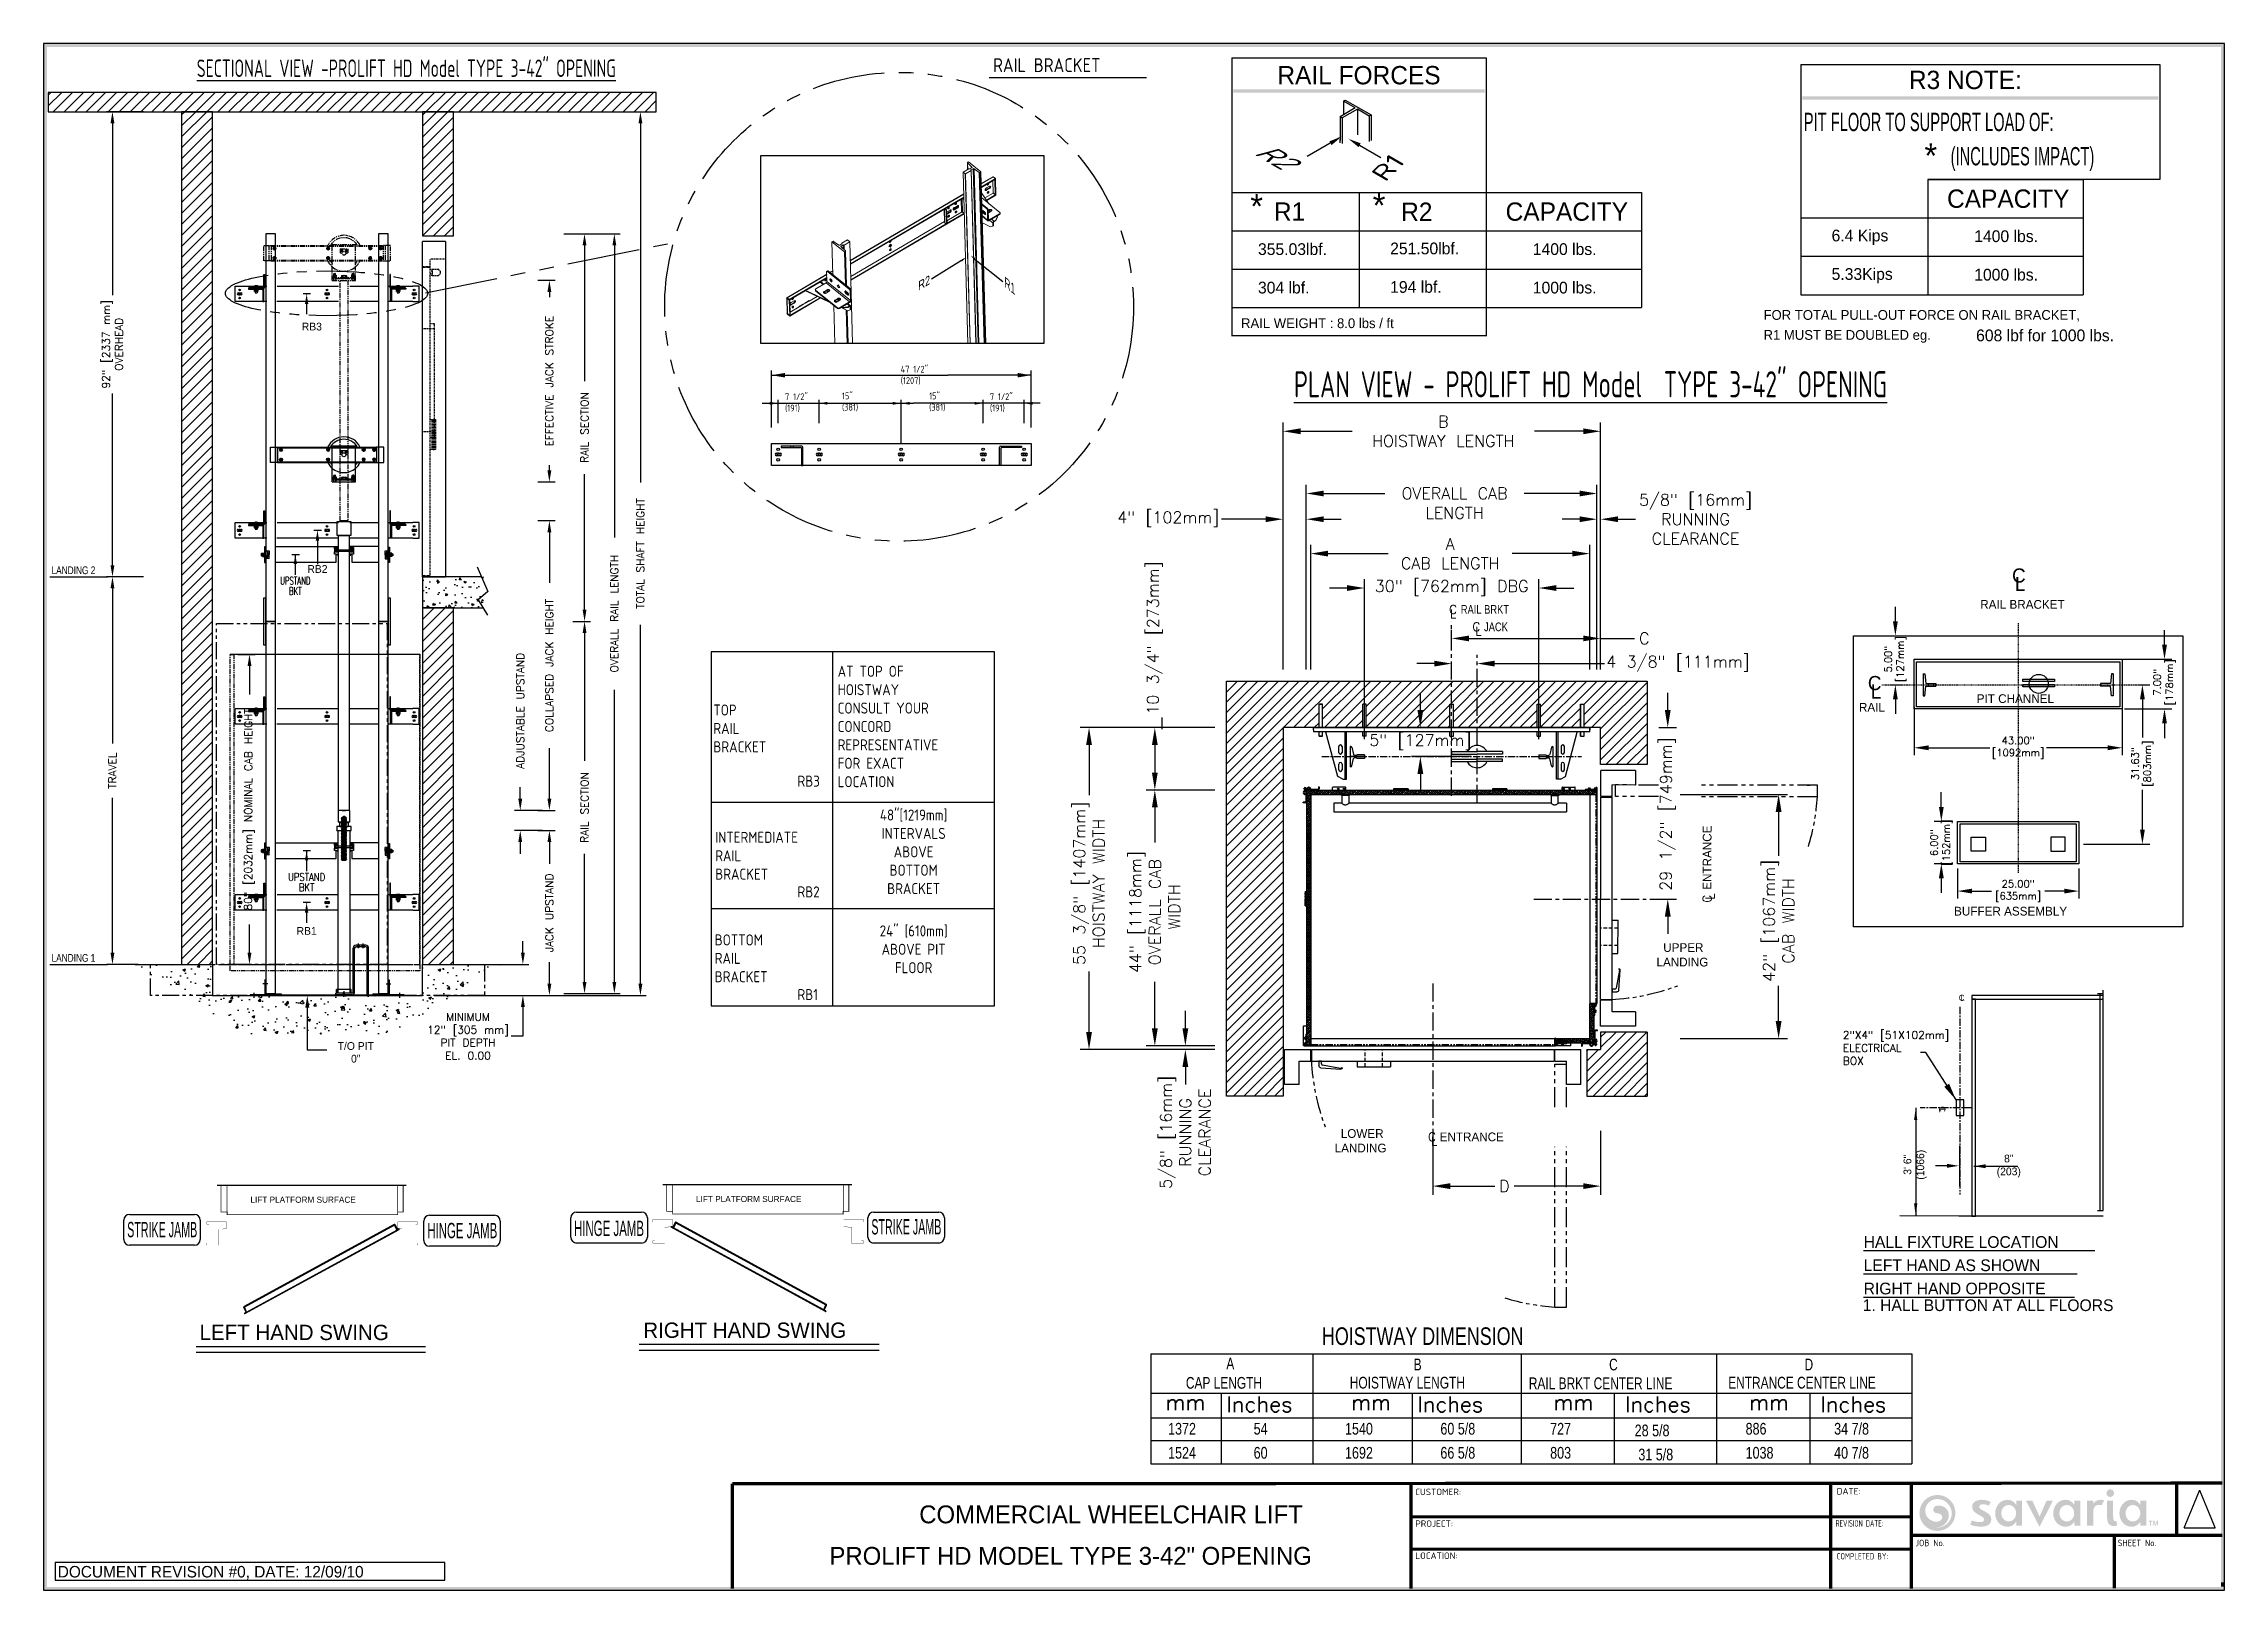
# Model space of a CAD drawing. Header units: inches. Extents: x 93 to 730, y 75 to 542.
# Drawn here: x 93.1 to 468.3, y 74.6 to 340.7 of the extents above; entities that cross this region are included whole.
import ezdxf
from ezdxf.enums import TextEntityAlignment as Align

# ---------------------------------------------------------------- set-up
doc = ezdxf.new("R2010")
doc.units = ezdxf.units.IN
doc.header["$MEASUREMENT"] = 0
for name, pattern in [('ASVLTYPE', [0.75, 0.5, -0.25]), ('CENTER', [2, 1.25, -0.25, 0.25, -0.25]), ('HIDDEN', [0.375, 0.25, -0.125]), ('PHANTOM', [2.5, 1.25, -0.25, 0.25, -0.25, 0.25, -0.25])]:
    doc.linetypes.add(name, pattern=pattern)
for name, color, linetype in [('AM_HID', 7, 'HIDDEN'), ('AM_VIS', 7, 'Continuous'), ('CEN', 1, 'CENTER'), ('CENTER', 2, 'CENTER'), ('CENTRLIN', 1, 'CENTER'), ('CUTLINE', 6, 'Continuous'), ('DIM', 3, 'Continuous'), ('DIMS', 3, 'Continuous'), ('DWG', 7, 'Continuous'), ('HATCH', 5, 'Continuous'), ('HID', 2, 'Continuous'), ('MASONRY', 7, 'Continuous'), ('NODE', 7, 'Continuous'), ('OBJ', 7, 'Continuous'), ('PHANTOM', 4, 'PHANTOM'), ('TEXT', 1, 'Continuous'), ('TITLEBLK', 8, 'Continuous')]:
    doc.layers.add(name, color=color, linetype=linetype)
doc.styles.add('COMPLEX', font='COMPLEX')
doc.styles.add('PLAN_STYLE', font='TXT.SHX')
doc.styles.add('ROMANC', font='ARCHS.SHX', dxfattribs={"height": 3.5})
doc.styles.add('SIMPLEX', font='ARCHS.SHX')
doc.dimstyles.new('IMPERIAL_PL', dxfattribs={"dimtxt": 2, "dimasz": 3, "dimexe": 1.5, "dimexo": 1, "dimgap": 1, "dimtad": 0, "dimtih": 1, "dimtoh": 1, "dimdec": 4, "dimzin": 0, "dimdsep": 46, "dimlunit": 5, "dimtxsty": 'PLAN_STYLE', "dimcen": 0.09, "dimadec": 0, "dimazin": 0, "dimtfac": 1, "dimtdec": 4, "dimtofl": 0, "dimtmove": 0, "dimatfit": 3, "dimfxl": 0, "dimfrac": 2, "dimtolj": 1, "dimtzin": 0, "dimarcsym": 0})
doc.dimstyles.new('PIT BUFFER', dxfattribs={"dimtxt": 1.5, "dimasz": 3, "dimexe": 1.5, "dimexo": 1, "dimgap": 1, "dimtad": 0, "dimdec": 4, "dimzin": 0, "dimdsep": 46, "dimlunit": 5, "dimtxsty": 'PLAN_STYLE', "dimcen": 0.09, "dimadec": 0, "dimazin": 0, "dimtfac": 1, "dimtdec": 4, "dimtofl": 0, "dimtmove": 0, "dimatfit": 2, "dimfxl": 0, "dimfrac": 2, "dimtolj": 1, "dimtzin": 0, "dimarcsym": 0})
pattern_1 = [(45, (45.61827, 43.5396), (-0.1767767, 0.1767767), []), (134.99997, (45.61827, 43.5396), (-0.53033, 0.17677696), [0.625, -0.375])]
pattern_2 = [(45, (45.61827, 43.5396), (-0.08838835, 0.08838834), [])]
pattern_3 = [(45, (124.08198, -28.92398), (0.08838834, -0.08838835), [])]
pattern_4 = [(45, (469.7415, -115.229), (-1.4142136, 1.4142136), [])]

msp = doc.modelspace()

# ---------------------------------------------------------------- texts
for s, height, p in [('*', 4.20271, (416.70188, 319.30938)), ('*', 4.20271, (300.73564, 310.60626)), ('*', 4.20271, (321.78796, 310.76652)), ('LIFT PLATFORM SURFACE', 1.056, (128.72926, 141.31226)), ('LIFT PLATFORM SURFACE', 1.056, (205.38592, 141.43425)), ('LEFT HAND SWING', 2.64, (119.9699, 117.69632)), ('RIGHT HAND SWING', 2.64, (196.30321, 118.07873))]:
    msp.add_text(s, height=height).set_placement(p)
at = {"style": 'SIMPLEX', "width": 1.5}
for s, rotation, oblique, p in [('R2', 330.2446531, 45, (301.18862, 321.6878)), ('R1', 44.8173102, 345, (323.95729, 316.78685))]:
    msp.add_text(s, height=2.994311, rotation=rotation, dxfattribs=dict(at, oblique=oblique)).set_placement(p)
at = {"linetype": 'Continuous'}
for s, height, p in [('6.4 Kips', 2.020535, (400.73195, 306.67024)), ('1400 lbs.', 2.020535, (425.26948, 306.55443)), ('355.03lbf.', 2.020535, (302.05345, 304.32996)), ('251.50lbf.', 2.020535, (324.79198, 304.44577)), ('1400 lbs.', 2.020535, (349.32951, 304.32996)), ('5.33Kips', 2.020535, (400.73195, 300.05028)), ('1000 lbs.', 2.020535, (425.26948, 299.93447)), ('304 lbf.', 2.020535, (302.05345, 297.71)), ('194 lbf.', 2.020535, (324.79198, 297.82581)), ('1000 lbs.', 2.020535, (349.32951, 297.71)), ('608 lbf for 1000 lbs.', 2.0205354, (425.59235, 289.49296))]:
    msp.add_text(s, height=height, dxfattribs=at).set_placement(p)
for s, width, p, p2 in [('STRIKE JAMB', 0.441532, (107.52553, 135.37911), (119.57053, 135.37911)), ('HINGE JAMB', 0.488839, (159.14375, 135.21411), (171.18875, 135.21411)), ('HINGE JAMB', 0.488839, (184.3916, 135.59652), (196.4366, 135.59652)), ('STRIKE JAMB', 0.441532, (235.5416, 135.85878), (247.5866, 135.85878))]:
    msp.add_text(s, height=2.64, dxfattribs=dict(width=width)).set_placement(p, p2, align=Align.FIT)
at = {"style": 'PLAN_STYLE'}
for s, p in [('mm', (286.16002, 105.64009)), ('Inches', (296.65425, 105.32348)), ('mm', (318.07484, 105.64009)), ('Inches', (329.48783, 105.32348)), ('mm', (352.91947, 105.64009)), ('Inches', (365.2053, 105.32348)), ('mm', (386.54022, 105.64009)), ('Inches', (398.82604, 105.32348))]:
    msp.add_text(s, height=2.666667, dxfattribs=at).set_placement(p)
at = {"insert": (402.65042, 165.05672), "char_height": 1.3333333, "attachment_point": 7, "style": 'PLAN_STYLE'}
msp.add_mtext('2"X4" [51X102mm] \\PELECTRICAL\\PBOX', dxfattribs=at)
for s, insert, char_height, attachment_point in [('COMMERCIAL WHEELCHAIR LIFT', (276.77131, 89.25597, -1.5298), 3.0726135, 2), ('DOCUMENT REVISION #0, DATE: 12/09/10', (95.58227, 78.84377), 1.9776006, 1), ('PROLIFT HD MODEL TYPE 3-42" OPENING', (269.82705, 82.11714, -1.5298), 3.0726135, 2)]:
    msp.add_mtext(s, dxfattribs=dict(insert=insert, char_height=char_height, attachment_point=attachment_point))
at = {"layer": 'MASONRY', "style": 'SIMPLEX', "width": 0.76}
for s, height, p in [('%%uSECTIONAL VIEW -PROLIFT HD Model TYPE 3-42" OPENING', 3.0000149, (155.53972, 334.95353)), ('%%UPLAN VIEW - PROLIFT HD Model  TYPE 3-42" OPENING', 4.5000224, (359.2622, 279.84349))]:
    msp.add_text(s, height=height, dxfattribs=at).set_placement(p, align=Align.CENTER)
at = {"layer": 'MASONRY', "style": 'SIMPLEX'}
for s, p in [('RB3', (222.83213, 212.88528)), ('RB2', (222.83213, 193.83716)), ('RB1', (222.83213, 176.17151))]:
    msp.add_text(s, height=1.898447, dxfattribs=at).set_placement(p)
for s, insert, char_height, attachment_point in [('RAIL BRACKET', (256.48864, 338.17842), 2.4000119, 1), ('AT TOP OF \\PHOISTWAY\\PCONSULT YOUR \\PCONCORD \\PREPRESENTATIVE\\PFOR EXACT \\PLOCATION', (229.74952, 233.67697), 1.8984469, 1), ('TOP\\PRAIL \\PBRACKET', (208.36206, 227.01333), 1.898447, 1), ('48"[1219mm]\\PINTERVALS\\PABOVE\\PBOTTOM \\PBRACKET', (242.81193, 208.95838), 1.8984469, 2), ('INTERMEDIATE\\PRAIL \\PBRACKET', (208.68432, 205.1193), 1.8984469, 1), ('24" [610mm]\\PABOVE PIT\\PFLOOR', (242.81193, 189.02545), 1.8984469, 2), ('BOTTOM\\PRAIL\\PBRACKET', (208.59795, 187.47413), 1.898447, 1)]:
    msp.add_mtext(s, dxfattribs=dict(at, insert=insert, char_height=char_height, attachment_point=attachment_point))
at = {"layer": 'MASONRY', "attachment_point": 5}
for s, insert, char_height in [('C', (423.09628, 176.57804), 1.00787), ('L', (423.31452, 176.49528), 1.00787), ('8"\\P(203)', (431.21234, 147.61693), 1.333333)]:
    msp.add_mtext(s, dxfattribs=dict(at, insert=insert, char_height=char_height))
for s, insert, char_height, rotation in [('C', (419.80478, 157.42814), 1.00787, 270), ('L', (419.72202, 157.20991), 1.00787, 270), ('3\' 6"\\P(1066)', (415.08707, 147.85601), 1.333333, 90)]:
    msp.add_mtext(s, dxfattribs=dict(at, insert=insert, char_height=char_height, rotation=rotation))
at = {"layer": 'TEXT'}
for s, height, p in [('RAIL FORCES', 3.1496062, (319.43058, 335.26081)), ('R3 NOTE:', 3.149606, (423.73914, 334.44683)), ('CAPACITY', 3.149606, (431.12399, 314.02118)), ('R1', 3.149606, (307.48676, 311.79671)), ('R2', 3.149606, (329.37589, 311.79671)), ('CAPACITY', 3.149606, (355.18402, 311.79671))]:
    msp.add_text(s, height=height, dxfattribs=at).set_placement(p, align=Align.MIDDLE)
for s, height, width, p in [('PIT FLOOR TO SUPPORT LOAD OF:', 3.1496062, 0.6, (395.94356, 325.64274)), ('(INCLUDES IMPACT)', 3.1496062, 0.6, (421.21432, 319.74783)), ('HOISTWAY DIMENSION', 3.0232746, 0.76, (313.06664, 116.85957)), ('A', 2.01552, 0.76, (296.61, 112.64726)), ('B', 2.01552, 0.76, (328.84289, 112.48403)), ('C', 2.01552, 0.76, (362.45909, 112.48403)), ('D', 2.01552, 0.76, (396.07984, 112.48403)), ('CAP LENGTH', 2.015516, 0.76, (289.65516, 109.33342)), ('HOISTWAY LENGTH', 2.0155164, 0.76, (317.85193, 109.36598)), ('RAIL BRKT CENTER LINE', 2.0155164, 0.76, (348.6473, 109.25181)), ('ENTRANCE CENTER LINE', 2.0155164, 0.76, (382.95341, 109.36598)), ('1372', 2.015516, 0.8, (286.5906, 101.43905)), ('54', 2.015516, 0.8, (301.30873, 101.43905)), ('1540', 2.015516, 0.8, (317.0239, 101.43905)), ('60 5/8', 2.015516, 0.8, (333.43331, 101.43905)), ('727', 2.015516, 0.8, (352.31643, 101.43905)), ('28 5/8', 2.015516, 0.8, (366.85573, 101.14397)), ('886', 2.015516, 0.8, (385.93718, 101.43905)), ('34 7/8', 2.015516, 0.8, (401.16969, 101.43905)), ('1524', 2.015516, 0.8, (286.5906, 97.30235)), ('60', 2.015516, 0.8, (301.30873, 97.30235)), ('1692', 2.015516, 0.8, (317.0239, 97.30235)), ('66 5/8', 2.015516, 0.8, (333.43331, 97.30235)), ('803', 2.015516, 0.8, (352.31643, 97.30235)), ('31 5/8', 2.015516, 0.8, (367.48905, 97.00727)), ('1038', 2.015516, 0.8, (385.93718, 97.30235)), ('40 7/8', 2.015516, 0.8, (401.16969, 97.30235))]:
    msp.add_text(s, height=height, dxfattribs=dict(at, width=width)).set_placement(p)
at = {"layer": 'TEXT', "linetype": 'Continuous'}
for s, p in [('RAIL WEIGHT : 8.0 lbs / ft', (299.13825, 291.75636)), ('FOR TOTAL PULL-OUT FORCE ON RAIL BRACKET,', (389.02555, 293.17915)), ('R1 MUST BE DOUBLED eg.', (389.02555, 289.7415))]:
    msp.add_text(s, height=1.6837795, dxfattribs=at).set_placement(p)
at = {"layer": 'TEXT'}
for s, p in [('HALL FIXTURE LOCATION', (406.24361, 133.55884)), ('LEFT HAND AS SHOWN', (406.24361, 129.55882)), ('RIGHT HAND OPPOSITE ', (406.24361, 125.5588)), ('1. HALL BUTTON AT ALL FLOORS', (406.08334, 122.68555))]:
    msp.add_text(s, height=2.015748, dxfattribs=at).set_placement(p)
at = {"layer": 'TITLEBLK', "style": 'ROMANC'}
for s, width, p in [('CUSTOMER:', 1.2, (329.116, 91.02876, -1.5298)), ('DATE:', 1.2, (401.61811, 91.13613, -1.5298)), ('PROJECT:', 1.2, (329.116, 85.56218, -1.5298)), (' REVISION DATE:', 0.7, (400.88031, 85.61083, -1.5298)), ('LOCATION:', 1.2, (329.116, 80.05062, -1.5298)), ('COMPLETED BY:', 0.75, (401.62013, 79.96008, -1.5298))]:
    msp.add_text(s, height=1.11986, dxfattribs=dict(at, width=width)).set_placement(p)
at = {"layer": 'TITLEBLK', "style": 'SIMPLEX'}
for s, p in [('JOB No.', (415.15465, 82.24545, -1.5298)), ('SHEET No.', (449.95863, 82.24545, -1.5298))]:
    msp.add_text(s, height=1.11986, dxfattribs=at).set_placement(p)

# ---------------------------------------------------------------- blocks, each defined once
blk = doc.blocks.new('*D18')
at = {"color": 0, "lineweight": -2}
for p, q in [((-220.64, 262.32), (-220.64, 265.32)), ((-229.23, 259.32), (-219.14, 259.32)), ((-228.88, 249.06), (-219.14, 249.06)), ((-220.64, 246.06), (-220.64, 243.06))]:
    blk.add_line(p, q, dxfattribs=at)
at = {"color": 0}
for points in [[(-221.14, 262.32), (-220.14, 262.32), (-220.64, 259.32)], [(-221.14, 246.06), (-220.14, 246.06), (-220.64, 249.06)]]:
    blk.add_solid(points, dxfattribs=at)
at = {"layer": 'DEFPOINTS', "color": 0}
for p in [(-230.23, 259.32), (-229.88, 249.06), (-220.64, 249.06)]:
    blk.add_point(p, dxfattribs=at)
at = {"color": 0, "insert": (-220.64, 254.58), "char_height": 1.5, "attachment_point": 5, "rotation": 90, "style": 'PLAN_STYLE'}
blk.add_mtext('\\A1;7.00"\\P[178mm]', dxfattribs=at)
blk = doc.blocks.new('*D15')
at = {"color": 0, "lineweight": -2}
for p, q in [((-225.88, 254.05), (-223.7, 254.05)), ((-225.2, 251.05), (-225.2, 243.14)), ((-225.2, 224.15), (-225.2, 232.39)), ((-237.35, 221.15), (-223.7, 221.15))]:
    blk.add_line(p, q, dxfattribs=at)
at = {"color": 0}
for points in [[(-225.7, 251.05), (-224.7, 251.05), (-225.2, 254.05)], [(-225.7, 224.15), (-224.7, 224.15), (-225.2, 221.15)]]:
    blk.add_solid(points, dxfattribs=at)
at = {"layer": 'DEFPOINTS', "color": 0}
for p in [(-226.88, 254.05), (-238.35, 221.15), (-225.2, 221.15)]:
    blk.add_point(p, dxfattribs=at)
at = {"color": 0, "insert": (-225.2, 237.77), "char_height": 1.5, "attachment_point": 5, "rotation": 90, "style": 'PLAN_STYLE'}
blk.add_mtext('\\A1;31.63"\\P[803mm]', dxfattribs=at)
blk = doc.blocks.new('*D17')
at = {"color": 0, "lineweight": -2}
for p, q in [((-272.35, 249.53), (-272.35, 239.55)), ((-229.35, 249.53), (-229.35, 239.55)), ((-269.35, 241.05), (-256.73, 241.05)), ((-232.35, 241.05), (-244.98, 241.05))]:
    blk.add_line(p, q, dxfattribs=at)
at = {"color": 0}
for points in [[(-269.35, 241.55), (-269.35, 240.55), (-272.35, 241.05)], [(-232.35, 241.55), (-232.35, 240.55), (-229.35, 241.05)]]:
    blk.add_solid(points, dxfattribs=at)
at = {"layer": 'DEFPOINTS', "color": 0}
for p in [(-272.35, 250.53), (-229.35, 250.53), (-229.35, 241.05)]:
    blk.add_point(p, dxfattribs=at)
at = {"color": 0, "insert": (-250.85, 241.05), "char_height": 1.5, "attachment_point": 5, "style": 'PLAN_STYLE'}
blk.add_mtext('\\A1;43.00"\\P[1092mm]', dxfattribs=at)
blk = doc.blocks.new('*D16')
at = {"color": 0, "lineweight": -2}
for p, q in [((-263.35, 216.12), (-263.35, 209.97)), ((-238.35, 216.12), (-238.35, 209.97)), ((-260.35, 211.47), (-256.35, 211.47)), ((-241.35, 211.47), (-245.35, 211.47))]:
    blk.add_line(p, q, dxfattribs=at)
at = {"color": 0}
for points in [[(-260.35, 211.97), (-260.35, 210.97), (-263.35, 211.47)], [(-241.35, 211.97), (-241.35, 210.97), (-238.35, 211.47)]]:
    blk.add_solid(points, dxfattribs=at)
at = {"layer": 'DEFPOINTS', "color": 0}
for p in [(-263.35, 217.12), (-238.35, 217.12), (-238.35, 211.47)]:
    blk.add_point(p, dxfattribs=at)
at = {"color": 0, "insert": (-250.85, 211.47), "char_height": 1.5, "attachment_point": 5, "style": 'PLAN_STYLE'}
blk.add_mtext('\\A1;25.00"\\P[635mm]', dxfattribs=at)
blk = doc.blocks.new('*D19')
at = {"color": 0, "lineweight": -2}
for p, q in [((-276.2, 267.15), (-276.2, 270.15)), ((-277.29, 264.15), (-274.7, 264.15)), ((-277.29, 254.05), (-274.7, 254.05)), ((-276.2, 251.05), (-276.2, 248.05))]:
    blk.add_line(p, q, dxfattribs=at)
at = {"color": 0}
for points in [[(-276.7, 267.15), (-275.7, 267.15), (-276.2, 264.15)], [(-276.7, 251.05), (-275.7, 251.05), (-276.2, 254.05)]]:
    blk.add_solid(points, dxfattribs=at)
at = {"layer": 'DEFPOINTS', "color": 0}
for p in [(-278.29, 264.15), (-276.2, 264.15), (-278.29, 254.05)]:
    blk.add_point(p, dxfattribs=at)
at = {"color": 0, "insert": (-276.2, 259.34), "char_height": 1.5, "attachment_point": 5, "rotation": 90, "style": 'PLAN_STYLE'}
blk.add_mtext('\\A1;5.00"\\P[127mm]', dxfattribs=at)
blk = doc.blocks.new('SIGN')
h = blk.add_hatch(color=73)
edge = h.paths.add_edge_path(flags=16)
edge.add_spline(control_points=[(9.1, 4.57), (8.14, 3.44), (6.8, 2.78), (5.3, 2.7), (5.3, 2.7), (5.3, 2.7), (5.3, 2.7), (5.3, 2.7), (5.3, 2.7), (5.3, 2.7), (5.3, 2.7), (5.28, 2.78), (5.28, 2.78), (6.63, 2.96), (7.76, 3.61), (8.46, 4.6), (9.11, 5.51), (9.35, 6.64), (9.13, 7.77), (8.77, 9.63), (6.87, 10.46), (5.26, 10.3), (4.29, 10.2), (3.87, 9.49), (3.88, 8.87), (3.89, 8.31), (4.28, 7.73), (5.13, 7.68), (6.5, 7.6), (6.98, 6.87), (6.98, 6.27), (6.97, 5.56), (6.29, 4.79), (5.06, 4.75), (5.03, 4.75), (4.99, 4.75), (4.96, 4.75), (3.29, 4.75), (1.5, 6.1), (1.23, 7.58), (0.98, 8.96), (1.21, 10.08), (1.91, 10.9), (2.56, 11.68), (3.66, 12.7), (5.63, 12.53), (7.09, 12.4), (8.25, 11.81), (9.07, 10.78), (9.92, 9.73), (10.17, 8.5), (10.24, 7.87), (10.36, 6.79), (9.93, 5.55), (9.1, 4.57)], knot_values=[0, 0, 0, 0, 1, 1, 1, 2, 2, 2, 3, 3, 3, 4, 4, 4, 5, 5, 5, 6, 6, 6, 7, 7, 7, 8, 8, 8, 9, 9, 9, 10, 10, 10, 11, 11, 11, 12, 12, 12, 13, 13, 13, 14, 14, 14, 15, 15, 15, 16, 16, 16, 17, 17, 17, 18, 18, 18, 18], degree=3, periodic=0)
edge = h.paths.add_edge_path()
edge.add_spline(control_points=[(5.31, 13.96), (1.89, 13.96), (-0.88, 11.19), (-0.88, 7.77), (-0.88, 4.36), (1.89, 1.58), (5.31, 1.58), (8.73, 1.58), (11.5, 4.36), (11.5, 7.77), (11.5, 11.19), (8.73, 13.96), (5.31, 13.96)], knot_values=[0, 0, 0, 0, 1, 1, 1, 2, 2, 2, 3, 3, 3, 4, 4, 4, 4], degree=3, periodic=0)
edge = h.paths.add_edge_path()
edge.add_spline(control_points=[(19.7, 9.87), (19.7, 8.44), (23.82, 8.28), (23.82, 5.63), (23.82, 3.87), (22.45, 3.05), (20.17, 3.05), (18.09, 3.05), (17.04, 3.59), (16.62, 3.82), (16.62, 3.82), (17.17, 5.19), (17.17, 5.19), (17.93, 4.93), (18.9, 4.6), (19.85, 4.6), (21.01, 4.6), (21.34, 4.87), (21.34, 5.59), (21.34, 6.96), (17.25, 7.26), (17.25, 9.86), (17.25, 11.44), (18.67, 12.3), (20.53, 12.3), (21.85, 12.3), (22.66, 12), (23.61, 11.57), (23.61, 11.57), (23, 10.22), (23, 10.22), (22.61, 10.47), (21.79, 10.78), (20.98, 10.78), (20.24, 10.78), (19.7, 10.53), (19.7, 9.87)], knot_values=[0, 0, 0, 0, 1, 1, 1, 2, 2, 2, 3, 3, 3, 4, 4, 4, 5, 5, 5, 6, 6, 6, 7, 7, 7, 8, 8, 8, 9, 9, 9, 10, 10, 10, 11, 11, 11, 12, 12, 12, 12], degree=3, periodic=0)
edge = h.paths.add_edge_path()
edge.add_spline(control_points=[(29.41, 12.3), (30.74, 12.3), (31.76, 11.62), (32.4, 10.55), (32.4, 10.55), (32.4, 12.02), (32.4, 12.02), (32.4, 12.02), (34.46, 12.02), (34.46, 12.02), (34.46, 12.02), (34.46, 3.39), (34.46, 3.39), (34.46, 3.39), (32.4, 3.39), (32.4, 3.39), (32.4, 3.39), (32.4, 4.76), (32.4, 4.76), (31.78, 3.72), (30.74, 3.03), (29.44, 3.03), (26.82, 3.03), (25.18, 5.22), (25.18, 7.64), (25.18, 10.06), (26.84, 12.3), (29.41, 12.3)], knot_values=[0, 0, 0, 0, 1, 1, 1, 2, 2, 2, 3, 3, 3, 4, 4, 4, 5, 5, 5, 6, 6, 6, 7, 7, 7, 8, 8, 8, 9, 9, 9, 9], degree=3, periodic=0)
edge = h.paths.add_edge_path(flags=16)
edge.add_spline(control_points=[(29.85, 4.86), (31.35, 4.86), (32.37, 6.16), (32.37, 7.67), (32.37, 9.17), (31.35, 10.5), (29.85, 10.5), (28.34, 10.5), (27.3, 9.2), (27.3, 7.67), (27.3, 6.09), (28.34, 4.86), (29.85, 4.86)], knot_values=[0, 0, 0, 0, 1, 1, 1, 2, 2, 2, 3, 3, 3, 4, 4, 4, 4], degree=3, periodic=0)
h.paths.add_polyline_path([(35.76, 12.02), (37.95, 12.02), (40.45, 6.52), (42.87, 12.02), (45.03, 12.02), (40.45, 2.98)])
edge = h.paths.add_edge_path()
edge.add_spline(control_points=[(49.39, 12.3), (50.72, 12.3), (51.74, 11.62), (52.37, 10.55), (52.37, 10.55), (52.37, 12.02), (52.37, 12.02), (52.37, 12.02), (54.44, 12.02), (54.44, 12.02), (54.44, 12.02), (54.44, 3.39), (54.44, 3.39), (54.44, 3.39), (52.37, 3.39), (52.37, 3.39), (52.37, 3.39), (52.37, 4.76), (52.37, 4.76), (51.76, 3.72), (50.72, 3.03), (49.42, 3.03), (46.79, 3.03), (45.16, 5.22), (45.16, 7.64), (45.16, 10.06), (46.82, 12.3), (49.39, 12.3)], knot_values=[0, 0, 0, 0, 1, 1, 1, 2, 2, 2, 3, 3, 3, 4, 4, 4, 5, 5, 5, 6, 6, 6, 7, 7, 7, 8, 8, 8, 9, 9, 9, 9], degree=3, periodic=0)
edge = h.paths.add_edge_path(flags=16)
edge.add_spline(control_points=[(49.82, 4.86), (51.33, 4.86), (52.35, 6.16), (52.35, 7.67), (52.35, 9.17), (51.33, 10.5), (49.82, 10.5), (48.32, 10.5), (47.28, 9.2), (47.28, 7.67), (47.28, 6.09), (48.32, 4.86), (49.82, 4.86)], knot_values=[0, 0, 0, 0, 1, 1, 1, 2, 2, 2, 3, 3, 3, 4, 4, 4, 4], degree=3, periodic=0)
edge = h.paths.add_edge_path()
edge.add_spline(control_points=[(58.9, 3.39), (58.9, 3.39), (56.81, 3.39), (56.81, 3.39), (56.81, 3.39), (56.81, 12.02), (56.81, 12.02), (56.81, 12.02), (58.9, 12.02), (58.9, 12.02), (58.9, 12.02), (58.9, 10.85), (58.9, 10.85), (59.33, 11.67), (60.3, 12.3), (61.47, 12.3), (61.9, 12.3), (62.31, 12.23), (62.67, 12.1), (62.67, 12.1), (61.8, 10.39), (61.8, 10.39), (61.52, 10.5), (61.21, 10.57), (60.91, 10.57), (59.79, 10.57), (58.9, 9.91), (58.9, 8.18), (58.9, 8.18), (58.9, 3.39), (58.9, 3.39)], knot_values=[0, 0, 0, 0, 1, 1, 1, 2, 2, 2, 3, 3, 3, 4, 4, 4, 5, 5, 5, 6, 6, 6, 7, 7, 7, 8, 8, 8, 9, 9, 9, 10, 10, 10, 10], degree=3, periodic=0)
edge = h.paths.add_edge_path()
edge.add_spline(control_points=[(63.68, 12.02), (63.68, 12.02), (65.77, 12.02), (65.77, 12.02), (65.77, 12.02), (65.77, 6.7), (65.77, 6.7), (65.77, 5.48), (65.88, 4.91), (66.79, 4.91), (66.84, 4.91), (66.9, 4.94), (66.97, 4.94), (66.97, 4.94), (67.13, 3.51), (67.13, 3.51), (66.77, 3.36), (66.51, 3.28), (66.23, 3.26), (66.03, 3.26), (65.85, 3.26), (65.67, 3.28), (64.02, 3.41), (63.68, 4.86), (63.68, 6.7), (63.68, 6.7), (63.68, 12.02), (63.68, 12.02)], knot_values=[0, 0, 0, 0, 1, 1, 1, 2, 2, 2, 3, 3, 3, 4, 4, 4, 5, 5, 5, 6, 6, 6, 7, 7, 7, 8, 8, 8, 9, 9, 9, 9], degree=3, periodic=0)
edge = h.paths.add_edge_path()
edge.add_spline(control_points=[(66.08, 14.57), (66.08, 13.86), (65.49, 13.27), (64.76, 13.27), (64.02, 13.27), (63.46, 13.86), (63.46, 14.57), (63.46, 15.31), (64.02, 15.9), (64.76, 15.9), (65.49, 15.9), (66.08, 15.31), (66.08, 14.57)], knot_values=[0, 0, 0, 0, 1, 1, 1, 2, 2, 2, 3, 3, 3, 4, 4, 4, 4], degree=3, periodic=0)
edge = h.paths.add_edge_path()
edge.add_spline(control_points=[(72.15, 12.3), (73.47, 12.3), (74.49, 11.62), (75.13, 10.55), (75.13, 10.55), (75.13, 12.02), (75.13, 12.02), (75.13, 12.02), (77.19, 12.02), (77.19, 12.02), (77.19, 12.02), (77.19, 3.39), (77.19, 3.39), (77.19, 3.39), (75.13, 3.39), (75.13, 3.39), (75.13, 3.39), (75.13, 4.76), (75.13, 4.76), (74.51, 3.72), (73.47, 3.03), (72.17, 3.03), (69.55, 3.03), (67.92, 5.22), (67.92, 7.64), (67.92, 10.06), (69.57, 12.3), (72.15, 12.3)], knot_values=[0, 0, 0, 0, 1, 1, 1, 2, 2, 2, 3, 3, 3, 4, 4, 4, 5, 5, 5, 6, 6, 6, 7, 7, 7, 8, 8, 8, 9, 9, 9, 9], degree=3, periodic=0)
edge = h.paths.add_edge_path(flags=16)
edge.add_spline(control_points=[(72.58, 4.86), (74.08, 4.86), (75.1, 6.16), (75.1, 7.67), (75.1, 9.17), (74.08, 10.5), (72.58, 10.5), (71.07, 10.5), (70.03, 9.2), (70.03, 7.67), (70.03, 6.09), (71.07, 4.86), (72.58, 4.86)], knot_values=[0, 0, 0, 0, 1, 1, 1, 2, 2, 2, 3, 3, 3, 4, 4, 4, 4], degree=3, periodic=0)
h.paths.add_polyline_path([(78.45, 4.82), (77.96, 4.82), (77.96, 5.09), (79.25, 5.09), (79.25, 4.82), (78.76, 4.82), (78.76, 3.37), (78.45, 3.37)])
edge = h.paths.add_edge_path()
edge.add_spline(control_points=[(80.9, 4.07), (80.89, 4.29), (80.88, 4.56), (80.88, 4.79), (80.88, 4.79), (80.87, 4.79), (80.87, 4.79), (80.82, 4.58), (80.74, 4.35), (80.67, 4.13), (80.67, 4.13), (80.42, 3.39), (80.42, 3.39), (80.42, 3.39), (80.18, 3.39), (80.18, 3.39), (80.18, 3.39), (79.95, 4.12), (79.95, 4.12), (79.88, 4.34), (79.82, 4.58), (79.77, 4.79), (79.77, 4.79), (79.77, 4.79), (79.77, 4.79), (79.76, 4.57), (79.75, 4.29), (79.74, 4.06), (79.74, 4.06), (79.7, 3.37), (79.7, 3.37), (79.7, 3.37), (79.41, 3.37), (79.41, 3.37), (79.41, 3.37), (79.52, 5.09), (79.52, 5.09), (79.52, 5.09), (79.93, 5.09), (79.93, 5.09), (79.93, 5.09), (80.16, 4.4), (80.16, 4.4), (80.22, 4.19), (80.27, 3.99), (80.32, 3.8), (80.32, 3.8), (80.32, 3.8), (80.32, 3.8), (80.37, 3.99), (80.43, 4.2), (80.49, 4.4), (80.49, 4.4), (80.73, 5.09), (80.73, 5.09), (80.73, 5.09), (81.14, 5.09), (81.14, 5.09), (81.14, 5.09), (81.24, 3.37), (81.24, 3.37), (81.24, 3.37), (80.93, 3.37), (80.93, 3.37), (80.93, 3.37), (80.9, 4.07), (80.9, 4.07)], knot_values=[0, 0, 0, 0, 1, 1, 1, 2, 2, 2, 3, 3, 3, 4, 4, 4, 5, 5, 5, 6, 6, 6, 7, 7, 7, 8, 8, 8, 9, 9, 9, 10, 10, 10, 11, 11, 11, 12, 12, 12, 13, 13, 13, 14, 14, 14, 15, 15, 15, 16, 16, 16, 17, 17, 17, 18, 18, 18, 19, 19, 19, 20, 20, 20, 21, 21, 21, 22, 22, 22, 22], degree=3, periodic=0)
blk = doc.blocks.new('RAIL')
at = {"color": 7, "linetype": 'Continuous', "lineweight": 15}
for p, q in [((18.36, 49.09), (16.86, 48.2)), ((16.86, 48.2), (16.86, 48.18)), ((16.86, 48.18), (18.15, 2.44)), ((16.86, 48.18), (17.43, 47.72)), ((17.43, 47.72), (18.71, 2.44)), ((17.43, 47.72), (17.47, 47.72)), ((17.47, 47.72), (18.97, 48.6)), ((17.47, 47.72), (18.74, 2.44)), ((17.99, 50.72), (18.04, 48.9)), ((18.02, 50.65), (19.2, 49.54)), ((18.02, 50.65), (18.07, 48.92)), ((18.25, 50.93), (18.06, 50.82)), ((21.62, 48.22), (18.25, 50.93)), ((19.16, 49.37), (18.64, 49.06)), ((18.97, 48.6), (20.27, 2.44)), ((18.99, 48.78), (19.51, 49.09)), ((18.99, 48.78), (20.3, 2.44)), ((19.2, 49.54), (19.2, 49.4)), ((19.51, 49.09), (20.83, 2.44)), ((19.76, 49.08), (21.08, 2.44)), ((19.76, 49.08), (21.18, 48.11)), ((21.18, 48.11), (22.47, 2.44)), ((21.43, 48.11), (21.62, 48.22)), ((21.43, 48.11), (22.72, 2.44)), ((21.62, 48.22), (22.91, 2.44)), ((24.77, 46.94), (21.7, 45.14)), ((24.87, 46.92), (21.71, 45.06)), ((25.46, 46.44), (24.87, 46.92)), ((17.02, 42.4), (-13.26, 24.62)), ((17.02, 42.31), (-13.26, 24.54)), ((17.05, 41.5), (-13.24, 23.73)), ((17.05, 41.35), (-13.23, 23.58)), ((16.32, 40.92), (16.42, 37.5)), ((16.71, 37.49), (16.6, 41.09)), ((17.06, 40.87), (16.71, 41.15)), ((25.46, 46.44), (21.73, 44.25)), ((25.47, 46.29), (21.73, 44.1)), ((23.74, 39.75), (21.77, 42.63)), ((26.63, 37.42), (21.81, 41.3)), ((24.86, 42.59), (22.68, 41.31)), ((23.76, 43.9), (22.96, 43.43)), ((23.09, 43.33), (22.96, 43.43)), ((23.08, 43.95), (23.87, 44.41)), ((25.58, 42.19), (23.08, 40.72)), ((23.89, 43.79), (23.09, 43.33)), ((25.59, 42.04), (23.15, 40.61)), ((23.89, 43.79), (23.76, 43.9)), ((24.74, 45.86), (24.83, 42.61)), ((24.83, 42.61), (25.42, 42.13)), ((25.31, 46.16), (25.29, 46.18)), ((25.47, 46.26), (25.31, 46.16)), ((25.42, 42.13), (25.31, 46.16)), ((25.58, 42.23), (25.42, 42.13)), ((25.47, 46.26), (25.44, 46.28)), ((25.47, 46.29), (25.46, 46.44)), ((25.58, 42.23), (25.47, 46.26)), ((25.56, 42.21), (25.58, 42.19)), ((25.59, 42.04), (25.58, 42.19)), ((11.84, 34.96), (-13.14, 20.29)), ((17.15, 37.09), (-13.11, 19.33)), ((11.75, 38.24), (11.85, 34.86)), ((11.84, 38.29), (11.94, 34.69)), ((11.95, 38.36), (12.3, 38.07)), ((12.1, 38.45), (12.45, 38.16)), ((12.3, 38.07), (12.45, 38.16)), ((12.3, 38.07), (12.4, 34.32)), ((12.45, 38.16), (12.56, 34.41)), ((13.25, 37.55), (12.48, 37.1)), ((12.58, 36.98), (12.49, 37.06)), ((16.42, 37.5), (12.54, 35.22)), ((17.05, 37.18), (12.56, 34.55)), ((13.36, 38.06), (12.57, 37.6)), ((12.58, 36.98), (13.38, 37.44)), ((13.03, 38.85), (13.03, 38.86)), ((13.09, 36.65), (13.09, 36.66)), ((13.38, 37.44), (13.25, 37.55)), ((15.07, 38.8), (14.28, 38.33)), ((14.41, 38.23), (14.28, 38.33)), ((15.2, 38.7), (14.41, 38.23)), ((15.2, 38.7), (14.41, 38.23)), ((14.54, 38.12), (14.41, 38.23)), ((15.32, 39.21), (14.52, 38.74)), ((14.54, 38.12), (15.33, 38.59)), ((14.98, 40), (14.98, 40.01)), ((15.04, 37.8), (15.04, 37.81)), ((15.2, 38.7), (15.07, 38.8)), ((15.33, 38.59), (15.2, 38.7)), ((16.77, 37.44), (16.71, 37.49)), ((16.77, 37.4), (16.77, 37.44)), ((17.13, 37.11), (16.77, 37.4)), ((23.29, 38.6), (21.86, 39.75)), ((23.07, 38.47), (21.86, 39.44)), ((23.39, 35.39), (21.95, 36.56)), ((21.95, 36.43), (23.47, 35.21)), ((22.17, 37.89), (22.59, 37.54)), ((22.41, 37.39), (22.19, 37.27)), ((22.61, 36.93), (22.19, 37.27)), ((22.83, 37.05), (22.41, 37.39)), ((22.83, 37.05), (22.61, 36.93)), ((22.87, 37.02), (22.83, 37.05)), ((23.29, 38.6), (23.07, 38.47)), ((23.32, 38), (23.54, 38.13)), ((23.32, 38), (23.39, 35.39)), ((23.61, 35.52), (23.39, 35.39)), ((23.54, 38), (23.83, 38.17)), ((23.54, 38.13), (23.61, 35.52)), ((23.55, 37.8), (23.84, 37.97)), ((23.58, 37.27), (23.56, 37.26)), ((24.38, 37.74), (23.58, 37.27)), ((23.83, 35.44), (23.61, 35.62)), ((23.81, 37.89), (23.76, 37.92)), ((23.82, 37.74), (23.81, 37.89)), ((24.16, 37.61), (23.81, 37.89)), ((23.82, 37.74), (24.05, 37.55)), ((23.84, 37.97), (23.83, 38.17)), ((23.83, 35.44), (26.58, 37.05)), ((23.84, 35.23), (23.83, 35.44)), ((23.84, 35.23), (26.59, 36.85)), ((24.79, 34.64), (23.96, 35.31)), ((25.09, 35.12), (24.48, 35.61)), ((25.56, 35.4), (25.09, 35.12)), ((25.09, 35.12), (25.1, 34.98)), ((25.57, 35.25), (25.1, 34.98)), ((25.56, 35.4), (26.07, 36.35)), ((25.57, 35.25), (25.56, 35.4)), ((26.07, 36.2), (25.57, 35.25)), ((26.07, 36.35), (25.97, 36.48)), ((26.07, 36.35), (26.07, 36.2)), ((26.58, 37.05), (26.59, 36.85)), ((26.73, 37.05), (26.72, 37.26)), ((-17.97, 29.7), (-18.16, 29.59)), ((-18.16, 29.59), (-17.91, 20.81)), ((-18.16, 29.59), (-14.79, 26.87)), ((-16.31, 28.72), (-17.72, 29.69)), ((-14.01, 30.09), (-15.51, 29.21)), ((-15.51, 29.21), (-15.51, 29.04)), ((-14.91, 28.72), (-13.41, 29.6)), ((-13.98, 30.09), (-14.01, 30.09)), ((-13.4, 29.62), (-13.98, 30.09)), ((-13.41, 29.6), (-13.4, 29.62)), ((-13.41, 29.6), (-12.64, 2.44)), ((-13.4, 29.62), (-12.64, 2.44)), ((12.3, 34.4), (-13.12, 19.48)), ((12.4, 34.32), (11.94, 34.69)), ((12.4, 34.32), (12.56, 34.41)), ((22, 34.64), (24.17, 33.54)), ((24.17, 33.54), (24.81, 33.76)), ((24.94, 34.74), (24.79, 34.64)), ((24.79, 34.64), (24.81, 33.76)), ((24.81, 33.76), (24.97, 33.85)), ((24.94, 34.74), (24.97, 33.85)), ((-15.54, 29.02), (-16.06, 28.72)), ((-14.57, 27.15), (-15.74, 28.27)), ((-15.71, 28.44), (-15.19, 28.74)), ((-15.71, 28.44), (-15.7, 28.23)), ((-15.19, 28.74), (-15.16, 27.71)), ((-14.91, 28.72), (-14.87, 27.44)), ((-14.79, 26.87), (-14.6, 26.98)), ((-14.79, 26.87), (-14.54, 18.1)), ((-14.6, 26.98), (-14.35, 17.94)), ((-14.28, 17.88), (-14.54, 27.08)), ((-2.98, 28.34), (-2.58, 28.97)), ((-2.56, 28.19), (-2.98, 28.34)), ((-2.69, 28.3), (-2.95, 28.39)), ((-2.32, 28.88), (-2.69, 28.3)), ((-2.56, 28.19), (-2.69, 28.3)), ((-2.58, 28.97), (-2.16, 28.82)), ((-2.16, 28.82), (-2.56, 28.19)), ((-19.56, 20.93), (-30.24, 14.66)), ((-19.55, 20.85), (-30.14, 14.63)), ((-19.53, 20.03), (-29.55, 14.15)), ((-19.53, 19.88), (-29.54, 14)), ((-19.71, 18.64), (-22.46, 17.02)), ((-20.5, 18.17), (-21.32, 18.83)), ((-20.34, 18.27), (-21.15, 18.93)), ((-20.22, 18.35), (-19.63, 18.7)), ((-13.43, 13.57), (-19.71, 18.64)), ((-19.58, 21.58), (-19.5, 18.97)), ((-19.31, 21.84), (-19.52, 21.71)), ((-13.22, 13.91), (-19.5, 18.97)), ((-19.12, 21.79), (-19.34, 21.66)), ((-13.54, 16.98), (-19.34, 21.66)), ((-13.32, 17.11), (-19.12, 21.79)), ((-17.94, 21.88), (-18.69, 21.44)), ((-17.94, 21.79), (-18.63, 21.39)), ((-18.17, 19.11), (-18.15, 19.12)), ((-17.92, 20.98), (-18.04, 20.91)), ((-17.91, 20.83), (-17.93, 20.82)), ((-16.74, 17.95), (-16.41, 18.06)), ((-16.38, 17.28), (-16.74, 17.95)), ((-16.17, 17.41), (-16.5, 18.03)), ((-16.41, 18.06), (-16.05, 17.4)), ((-30.27, 14.59), (-30.27, 14.55)), ((-30.14, 14.48), (-30.27, 14.59)), ((-30.14, 14.45), (-30.27, 14.55)), ((-30.18, 14.49), (-30.07, 10.51)), ((-30.14, 14.48), (-30.14, 14.63)), ((-29.55, 14.15), (-30.14, 14.63)), ((-30.14, 14.48), (-30.14, 14.45)), ((-29.54, 14), (-30.14, 14.48)), ((-30.14, 14.45), (-30.11, 14.46)), ((-29.54, 13.97), (-30.14, 14.45)), ((-30.14, 14.45), (-30.02, 10.42)), ((-29.54, 14), (-29.55, 14.15)), ((-29.54, 13.97), (-29.39, 14.06)), ((-29.43, 9.94), (-29.54, 13.97)), ((-21.32, 14.66), (-29.43, 9.91)), ((-21.18, 14.6), (-29.42, 9.76)), ((-29.39, 14.06), (-29.41, 14.08)), ((-29.27, 10.03), (-29.39, 14.06)), ((-26.92, 12.21), (-29.3, 10.81)), ((-28.36, 13.31), (-29.15, 12.85)), ((-29.02, 12.74), (-29.15, 12.85)), ((-29.04, 13.36), (-28.24, 13.83)), ((-28.23, 13.21), (-29.02, 12.74)), ((-28.23, 13.21), (-28.36, 13.31)), ((-25.75, 13.06), (-26.92, 12.37)), ((-25.74, 12.9), (-26.92, 12.21)), ((-26.92, 12.37), (-26.92, 12.21)), ((-25.74, 12.9), (-25.86, 12.99)), ((-25.74, 12.9), (-25.75, 13.06)), ((-25.41, 13.09), (-25.74, 12.9)), ((-24.24, 13.94), (-25.42, 13.25)), ((-25.42, 13.25), (-25.41, 13.09)), ((-24.24, 13.78), (-25.41, 13.09)), ((-25.16, 16.47), (-25.24, 16.53)), ((-25.16, 16.58), (-25.16, 16.47)), ((-19.29, 13.86), (-25.09, 16.57)), ((-25.08, 16.42), (-25.09, 16.57)), ((-18.86, 13.51), (-25.08, 16.42)), ((-24.24, 13.78), (-24.35, 13.88)), ((-22.11, 15.03), (-24.24, 13.78)), ((-24.24, 13.78), (-24.24, 13.94)), ((-22.6, 16.82), (-22.59, 16.61)), ((-16.71, 11.98), (-22.51, 16.66)), ((-22.51, 16.66), (-22.5, 16.45)), ((-16.71, 11.78), (-22.5, 16.45)), ((-19.46, 16.81), (-20.25, 16.34)), ((-19.45, 16.6), (-20.25, 16.13)), ((-20.25, 16.13), (-20.25, 16.34)), ((-19.79, 15.87), (-20.13, 16.14)), ((-19.71, 15.9), (-18.91, 16.37)), ((-19.47, 16.37), (-19.48, 16.52)), ((-19.48, 16.52), (-19.13, 16.24)), ((-19.24, 16.18), (-19.47, 16.37)), ((-19.45, 16.6), (-19.46, 16.81)), ((-17.68, 12.56), (-17.39, 2.44)), ((-16.56, 14.47), (-17.35, 14)), ((-16.55, 14.26), (-17.35, 13.8)), ((-17.35, 13.8), (-17.35, 14)), ((-16.89, 13.53), (-17.23, 13.8)), ((-16.81, 13.57), (-16.01, 14.03)), ((-16.71, 11.78), (-16.71, 11.98)), ((-16.57, 14.04), (-16.58, 14.18)), ((-16.58, 14.18), (-16.23, 13.9)), ((-16.34, 13.84), (-16.57, 14.04)), ((-16.55, 14.26), (-16.56, 14.47)), ((-16.38, 17.28), (-16.17, 17.41)), ((-16.05, 17.4), (-16.38, 17.28)), ((-13.43, 13.57), (-16.18, 11.96)), ((-16.18, 11.96), (-16.17, 11.75)), ((-16.08, 17.44), (-16.17, 17.41)), ((-13.43, 13.36), (-16.17, 11.75)), ((-15.37, 11.88), (-15.7, 12.03)), ((-15.37, 12.03), (-15.56, 12.11)), ((-13.94, 12.22), (-15.37, 12.03)), ((-15.37, 11.88), (-13.93, 12.07)), ((-15.37, 12.03), (-15.37, 11.88)), ((-15.3, 11.89), (-13.91, 11.19)), ((-14.44, 16.4), (-14.02, 16.06)), ((-14.42, 15.78), (-14.21, 15.91)), ((-14, 15.44), (-14.42, 15.78)), ((-14.3, 16.29), (-14.29, 16)), ((-14.22, 15.92), (-14.23, 16.23)), ((-13.78, 15.57), (-14.21, 15.91)), ((-13.46, 12.5), (-14.07, 12.99)), ((-14, 15.44), (-13.78, 15.57)), ((-13.94, 12.22), (-13.46, 12.5)), ((-13.93, 12.07), (-13.94, 12.22)), ((-13.93, 12.07), (-13.46, 12.35)), ((-13.2, 12.52), (-13.9, 13.08)), ((-13.74, 15.54), (-13.78, 15.57)), ((-13.54, 16.98), (-13.32, 17.11)), ((-13.46, 12.5), (-13.46, 12.35)), ((-13.43, 13.36), (-13.43, 13.57)), ((-13.3, 12.29), (-13.4, 12.37)), ((-13.3, 12.29), (-13.14, 12.38)), ((-13.3, 12.29), (-13.27, 11.41)), ((-13.08, 16.64), (-13.29, 16.51)), ((-13.29, 16.51), (-13.22, 13.91)), ((-13.22, 13.91), (-13, 14.03)), ((-13.14, 12.38), (-13.12, 11.5)), ((-13.08, 16.64), (-13, 14.03)), ((-30.07, 10.57), (-30.15, 10.53)), ((-30.15, 10.53), (-30.15, 10.49)), ((-30.02, 10.42), (-30.15, 10.53)), ((-30.02, 10.39), (-30.15, 10.49)), ((-30.02, 10.42), (-30.02, 10.39)), ((-30.02, 10.42), (-29.43, 9.94)), ((-30, 10.4), (-30.02, 10.39)), ((-30.02, 10.39), (-29.43, 9.91)), ((-30.02, 10.39), (-30.02, 10.24)), ((-30.02, 10.24), (-29.42, 9.76)), ((-29.43, 9.94), (-29.27, 10.03)), ((-29.42, 9.76), (-29.43, 9.91)), ((-14.36, 11.41), (-14.1, 2.44)), ((-14.16, 11.32), (-13.91, 2.44)), ((-13.84, 2.44), (-14.09, 11.28)), ((-13.27, 11.41), (-13.91, 11.19)), ((-13.12, 11.5), (-13.27, 11.41))]:
    blk.add_line(p, q, dxfattribs=at)
for p, q in [((16.44, 24.57), (8.37, 19.62)), ((20.05, 24.9), (27.46, 19)), ((-34.31, -19.97), (-34.31, -4.77)), ((34.98, -19.97), (34.98, -4.77)), ((-34.31, -6.02), (12.73, -6.02)), ((34.98, -6.02), (12.73, -6.02)), ((-36.75, -13.52), (3.57, -13.52)), ((-32.48, -18.86), (-32.48, -12.62)), ((-21.54, -18.86), (-21.54, -12.62)), ((0.34, -18.86), (0.34, -12.62)), ((37.42, -13.52), (3.57, -13.52)), ((22.22, -18.86), (22.22, -12.62)), ((33.16, -18.86), (33.16, -12.62)), ((0.34, -24.24), (0.34, -18.86))]:
    blk.add_line(p, q)
blk.add_lwpolyline([(-37.17, 52.61), (38.44, 52.61), (38.44, 2.44), (-37.17, 2.44)], close=True)
at = {"color": 7, "linetype": 'Continuous', "lineweight": 15, "flags": 128}
for points in [[(18.97, 48.6), (18.95, 48.62), (18.93, 48.64), (18.92, 48.67), (18.92, 48.69), (18.93, 48.72), (18.94, 48.74), (18.97, 48.76), (18.99, 48.78)], [(24.87, 46.92), (24.84, 46.93), (24.82, 46.95), (24.8, 46.95), (24.78, 46.95), (24.77, 46.94)], [(23.09, 43.33), (23.04, 43.3), (22.98, 43.28), (22.93, 43.27), (22.88, 43.28), (22.84, 43.29), (22.81, 43.32), (22.78, 43.35), (22.76, 43.39), (22.76, 43.44), (22.76, 43.5), (22.77, 43.56), (22.8, 43.63), (22.83, 43.69), (22.87, 43.75), (22.91, 43.81), (22.96, 43.86), (23.02, 43.91), (23.08, 43.95)], [(23.61, 45.2), (23.64, 45.18), (23.66, 45.15), (23.67, 45.12), (23.67, 45.07), (23.66, 45.03), (23.64, 44.98), (23.62, 44.93), (23.58, 44.88), (23.54, 44.83), (23.5, 44.79), (23.46, 44.76), (23.41, 44.74), (23.37, 44.73), (23.33, 44.73), (23.29, 44.74), (23.27, 44.76), (23.25, 44.78), (23.24, 44.82), (23.23, 44.86), (23.24, 44.91), (23.26, 44.96), (23.28, 45.01)], [(23.51, 42.98), (23.55, 43), (23.6, 43.01), (23.64, 43.01), (23.67, 43), (23.7, 42.98), (23.72, 42.96), (23.73, 42.92), (23.73, 42.88), (23.72, 42.83), (23.7, 42.78), (23.68, 42.73), (23.65, 42.68), (23.61, 42.63), (23.56, 42.6), (23.52, 42.56), (23.47, 42.54), (23.43, 42.53), (23.39, 42.53), (23.36, 42.54), (23.33, 42.56), (23.31, 42.59), (23.3, 42.62), (23.3, 42.67), (23.3, 42.71), (23.32, 42.76), (23.35, 42.81), (23.38, 42.86), (23.42, 42.91), (23.46, 42.95), (23.51, 42.98)], [(24.06, 44.47), (24.07, 44.45), (24.08, 44.4), (24.07, 44.34), (24.06, 44.28), (24.04, 44.22), (24, 44.16), (23.97, 44.09), (23.92, 44.04), (23.87, 43.98), (23.81, 43.94), (23.76, 43.9)], [(23.87, 44.41), (23.93, 44.44), (23.98, 44.46), (24.04, 44.47), (24.08, 44.46), (24.12, 44.45), (24.16, 44.42), (24.18, 44.39), (24.2, 44.35), (24.21, 44.29), (24.2, 44.24), (24.19, 44.18), (24.17, 44.11), (24.14, 44.05), (24.1, 43.99), (24.05, 43.93), (24, 43.88), (23.95, 43.83), (23.89, 43.79)], [(12.57, 37.6), (12.51, 37.56), (12.47, 37.53)], [(12.49, 36.94), (12.53, 36.95), (12.58, 36.98)], [(13.16, 38.75), (13.15, 38.79), (13.14, 38.82), (13.11, 38.84), (13.08, 38.86), (13.04, 38.86), (13, 38.85), (12.96, 38.84), (12.91, 38.81), (12.87, 38.78), (12.83, 38.73), (12.79, 38.69), (12.76, 38.64), (12.74, 38.59), (12.73, 38.54), (12.72, 38.49), (12.73, 38.45), (12.75, 38.42), (12.77, 38.39), (12.8, 38.38), (12.84, 38.38), (12.88, 38.38), (12.92, 38.4), (12.97, 38.43), (13.01, 38.46), (13.05, 38.5), (13.09, 38.55), (13.12, 38.6), (13.14, 38.65), (13.15, 38.7), (13.16, 38.75)], [(13.22, 36.55), (13.21, 36.59), (13.2, 36.62), (13.18, 36.65), (13.14, 36.66), (13.11, 36.66), (13.06, 36.66), (13.02, 36.64), (12.97, 36.61), (12.93, 36.58), (12.89, 36.54), (12.85, 36.49), (12.82, 36.44), (12.8, 36.39), (12.79, 36.34), (12.79, 36.29), (12.79, 36.25), (12.81, 36.22), (12.83, 36.2), (12.86, 36.18), (12.9, 36.18), (12.94, 36.19), (12.99, 36.2), (13.03, 36.23), (13.08, 36.26), (13.12, 36.31), (13.15, 36.35), (13.18, 36.4), (13.2, 36.45), (13.22, 36.5), (13.22, 36.55)], [(13.55, 38.12), (13.56, 38.1), (13.57, 38.05), (13.56, 37.99), (13.55, 37.93), (13.53, 37.87), (13.5, 37.81), (13.46, 37.74), (13.41, 37.69), (13.36, 37.63), (13.31, 37.59), (13.25, 37.55)], [(13.38, 37.44), (13.44, 37.48), (13.49, 37.53), (13.54, 37.58), (13.59, 37.64), (13.63, 37.7), (13.66, 37.76), (13.68, 37.83), (13.69, 37.89), (13.7, 37.94), (13.69, 38), (13.67, 38.04), (13.65, 38.07), (13.61, 38.1), (13.57, 38.11), (13.53, 38.12), (13.47, 38.11), (13.42, 38.09), (13.36, 38.06)], [(14.52, 38.74), (14.46, 38.7), (14.41, 38.66), (14.36, 38.61), (14.31, 38.55), (14.27, 38.49), (14.24, 38.42), (14.22, 38.36), (14.21, 38.3), (14.2, 38.24), (14.21, 38.19), (14.23, 38.15), (14.25, 38.11), (14.28, 38.09), (14.33, 38.07), (14.37, 38.07), (14.43, 38.08), (14.48, 38.1), (14.54, 38.12)], [(14.28, 38.33), (14.22, 38.31), (14.21, 38.3)], [(15.11, 39.89), (15.11, 39.93), (15.09, 39.97), (15.07, 39.99), (15.04, 40), (15, 40.01), (14.96, 40), (14.91, 39.98), (14.87, 39.96), (14.82, 39.92), (14.78, 39.88), (14.75, 39.83), (14.72, 39.78), (14.69, 39.73), (14.68, 39.68), (14.68, 39.64), (14.68, 39.6), (14.7, 39.57), (14.72, 39.54), (14.75, 39.53), (14.79, 39.52), (14.83, 39.53), (14.88, 39.55), (14.92, 39.57), (14.97, 39.61), (15.01, 39.65), (15.05, 39.7), (15.07, 39.75), (15.1, 39.8), (15.11, 39.85), (15.11, 39.89)], [(15.17, 37.7), (15.17, 37.74), (15.15, 37.77), (15.13, 37.79), (15.1, 37.81), (15.06, 37.81), (15.02, 37.8), (14.97, 37.79), (14.93, 37.76), (14.89, 37.72), (14.84, 37.68), (14.81, 37.64), (14.78, 37.59), (14.76, 37.54), (14.74, 37.49), (14.74, 37.44), (14.75, 37.4), (14.76, 37.37), (14.79, 37.34), (14.82, 37.33), (14.85, 37.33), (14.9, 37.33), (14.94, 37.35), (14.99, 37.38), (15.03, 37.41), (15.07, 37.45), (15.11, 37.5), (15.14, 37.55), (15.16, 37.6), (15.17, 37.65), (15.17, 37.7)], [(15.51, 39.26), (15.51, 39.25), (15.52, 39.2), (15.52, 39.14), (15.5, 39.08), (15.48, 39.02), (15.45, 38.95), (15.41, 38.89), (15.36, 38.83), (15.31, 38.78), (15.26, 38.73), (15.2, 38.7)], [(15.51, 39.26), (15.51, 39.25), (15.52, 39.2), (15.52, 39.14), (15.5, 39.08), (15.48, 39.02), (15.45, 38.95), (15.41, 38.89), (15.36, 38.83), (15.31, 38.78), (15.26, 38.73), (15.2, 38.7)], [(15.33, 38.59), (15.39, 38.63), (15.44, 38.68), (15.5, 38.73), (15.54, 38.79), (15.58, 38.85), (15.61, 38.91), (15.63, 38.97), (15.65, 39.04), (15.65, 39.09), (15.64, 39.14), (15.63, 39.19), (15.6, 39.22), (15.57, 39.25), (15.53, 39.26), (15.48, 39.26), (15.43, 39.26), (15.37, 39.24), (15.32, 39.21)], [(22.19, 37.27), (22.14, 37.31), (22.1, 37.36), (22.05, 37.42), (22.01, 37.48), (21.98, 37.55), (21.95, 37.61), (21.93, 37.68), (21.91, 37.74), (21.91, 37.8), (21.91, 37.85), (21.92, 37.89), (21.94, 37.92), (21.97, 37.94), (22, 37.95), (22.04, 37.95), (22.08, 37.94), (22.12, 37.92), (22.17, 37.89)], [(22.59, 37.54), (22.64, 37.5), (22.69, 37.45), (22.73, 37.39), (22.77, 37.33), (22.81, 37.27), (22.83, 37.2), (22.86, 37.14), (22.87, 37.07), (22.88, 37.02), (22.87, 36.97), (22.86, 36.92), (22.84, 36.89), (22.82, 36.87), (22.78, 36.86), (22.75, 36.86), (22.7, 36.87), (22.66, 36.89), (22.61, 36.93)], [(23.39, 35.39), (23.4, 35.33), (23.42, 35.28), (23.45, 35.23), (23.48, 35.2), (23.53, 35.17), (23.58, 35.16), (23.64, 35.16), (23.71, 35.18), (23.77, 35.2), (23.84, 35.23)], [(23.61, 35.52), (23.62, 35.48), (23.63, 35.45), (23.65, 35.43), (23.68, 35.41), (23.71, 35.4), (23.75, 35.41), (23.79, 35.42), (23.83, 35.44)], [(23.83, 38.17), (23.89, 38.2), (23.96, 38.23), (24.03, 38.24), (24.1, 38.25), (24.18, 38.24), (24.25, 38.23), (24.32, 38.21), (24.38, 38.18), (24.43, 38.15), (24.47, 38.1), (24.5, 38.06), (24.52, 38.01), (24.53, 37.96), (24.52, 37.91), (24.5, 37.86), (24.47, 37.81), (24.43, 37.77), (24.38, 37.74)], [(23.84, 37.97), (23.9, 38), (23.97, 38.02), (24.04, 38.03), (24.11, 38.04), (24.18, 38.04), (24.26, 38.02), (24.32, 38), (24.38, 37.97), (24.43, 37.94), (24.48, 37.9), (24.5, 37.86)], [(26.63, 37.42), (26.67, 37.38), (26.7, 37.33), (26.72, 37.28), (26.72, 37.23), (26.7, 37.18), (26.68, 37.13), (26.64, 37.09), (26.58, 37.05)], [(-15.51, 29.21), (-15.49, 29.19), (-15.48, 29.16), (-15.47, 29.14), (-15.47, 29.11), (-15.48, 29.09), (-15.49, 29.06), (-15.51, 29.04), (-15.54, 29.02)], [(-2.45, 29.91), (-2.42, 29.89), (-2.4, 29.86), (-2.39, 29.82), (-2.39, 29.78), (-2.4, 29.73), (-2.42, 29.68), (-2.44, 29.63), (-2.47, 29.58), (-2.51, 29.54), (-2.56, 29.5), (-2.6, 29.47), (-2.65, 29.45), (-2.69, 29.44), (-2.73, 29.43), (-2.76, 29.44), (-2.79, 29.46), (-2.81, 29.49), (-2.82, 29.53), (-2.82, 29.57), (-2.82, 29.62), (-2.8, 29.67), (-2.77, 29.72)], [(-2.55, 27.68), (-2.51, 27.71), (-2.46, 27.72), (-2.42, 27.72), (-2.39, 27.71), (-2.36, 27.69), (-2.34, 27.66), (-2.33, 27.63), (-2.33, 27.58), (-2.34, 27.54), (-2.35, 27.49), (-2.38, 27.44), (-2.41, 27.39), (-2.45, 27.34), (-2.49, 27.3), (-2.54, 27.27), (-2.58, 27.25), (-2.63, 27.24), (-2.67, 27.24), (-2.7, 27.25), (-2.73, 27.26), (-2.75, 27.29), (-2.76, 27.33), (-2.76, 27.37), (-2.75, 27.42), (-2.74, 27.47), (-2.71, 27.52), (-2.68, 27.57), (-2.64, 27.61), (-2.6, 27.65), (-2.55, 27.68)], [(-20.33, 18.28), (-20.28, 18.31), (-20.22, 18.35)], [(-20.07, 19.25), (-20.06, 19.29), (-20.05, 19.34), (-20.03, 19.39), (-20, 19.44), (-19.96, 19.49), (-19.92, 19.53), (-19.88, 19.57), (-19.83, 19.59), (-19.79, 19.61), (-19.74, 19.62), (-19.71, 19.61), (-19.68, 19.6), (-19.65, 19.58), (-19.64, 19.54), (-19.63, 19.5), (-19.63, 19.46), (-19.65, 19.41), (-19.67, 19.36), (-19.7, 19.31), (-19.73, 19.26), (-19.78, 19.22), (-19.82, 19.18), (-19.86, 19.16), (-19.91, 19.14), (-19.95, 19.13), (-19.99, 19.14), (-20.02, 19.15), (-20.04, 19.18), (-20.06, 19.21), (-20.07, 19.25)], [(-19.34, 21.66), (-19.39, 21.69), (-19.43, 21.71), (-19.47, 21.72), (-19.51, 21.72), (-19.54, 21.7), (-19.56, 21.67), (-19.57, 21.63), (-19.58, 21.58)], [(-18.42, 19.61), (-18.38, 19.57), (-18.33, 19.52), (-18.29, 19.46), (-18.25, 19.4), (-18.22, 19.34), (-18.19, 19.28), (-18.17, 19.21), (-18.15, 19.15), (-18.14, 19.1), (-18.14, 19.04), (-18.15, 19), (-18.17, 18.97), (-18.19, 18.94), (-18.22, 18.93), (-18.26, 18.92), (-18.3, 18.93), (-18.34, 18.95), (-18.38, 18.97), (-18.43, 19.01), (-18.48, 19.06), (-18.52, 19.11), (-18.56, 19.17), (-18.6, 19.23), (-18.63, 19.29), (-18.65, 19.36), (-18.67, 19.42), (-18.68, 19.48), (-18.69, 19.53), (-18.68, 19.58), (-18.67, 19.62), (-18.65, 19.65), (-18.63, 19.67), (-18.59, 19.68), (-18.56, 19.68), (-18.51, 19.67), (-18.47, 19.64), (-18.42, 19.61)], [(-30.14, 14.63), (-30.17, 14.65), (-30.19, 14.66), (-30.21, 14.67), (-30.23, 14.66), (-30.25, 14.65), (-30.26, 14.64), (-30.27, 14.62), (-30.27, 14.59)], [(-29.02, 12.74), (-29.08, 12.71), (-29.13, 12.7), (-29.19, 12.69), (-29.23, 12.69), (-29.28, 12.71), (-29.31, 12.73), (-29.33, 12.77), (-29.35, 12.81), (-29.35, 12.81)], [(-28.51, 14.61), (-28.48, 14.6), (-28.46, 14.57), (-28.45, 14.53), (-28.45, 14.49), (-28.46, 14.44), (-28.47, 14.39), (-28.5, 14.34), (-28.53, 14.29), (-28.57, 14.25), (-28.61, 14.21), (-28.66, 14.18), (-28.7, 14.16), (-28.75, 14.14), (-28.79, 14.14), (-28.82, 14.15), (-28.85, 14.17), (-28.87, 14.2), (-28.88, 14.23), (-28.88, 14.28), (-28.87, 14.33), (-28.86, 14.38), (-28.83, 14.42)], [(-28.61, 12.39), (-28.56, 12.41), (-28.52, 12.43), (-28.48, 12.43), (-28.44, 12.42), (-28.42, 12.4), (-28.4, 12.37), (-28.39, 12.33), (-28.39, 12.29), (-28.39, 12.24), (-28.41, 12.19), (-28.44, 12.14), (-28.47, 12.09), (-28.51, 12.05), (-28.55, 12.01), (-28.6, 11.98), (-28.64, 11.96), (-28.69, 11.95), (-28.73, 11.94), (-28.76, 11.95), (-28.79, 11.97), (-28.81, 12), (-28.82, 12.04), (-28.82, 12.08), (-28.81, 12.13), (-28.79, 12.18), (-28.77, 12.23), (-28.73, 12.28), (-28.7, 12.32), (-28.65, 12.36), (-28.61, 12.39)], [(-28.05, 13.88), (-28.05, 13.87), (-28.04, 13.81), (-28.04, 13.76), (-28.06, 13.7), (-28.08, 13.63), (-28.11, 13.57), (-28.15, 13.51), (-28.2, 13.45), (-28.25, 13.4), (-28.3, 13.35), (-28.36, 13.31)], [(-28.24, 13.83), (-28.19, 13.86), (-28.13, 13.87), (-28.08, 13.88), (-28.03, 13.88), (-27.99, 13.86), (-27.96, 13.84), (-27.93, 13.8), (-27.92, 13.76), (-27.91, 13.71), (-27.91, 13.65), (-27.93, 13.59), (-27.95, 13.53), (-27.98, 13.47), (-28.02, 13.4), (-28.06, 13.35), (-28.12, 13.29), (-28.17, 13.25), (-28.23, 13.21)], [(-22.46, 17.02), (-22.51, 16.99), (-22.56, 16.94), (-22.58, 16.89), (-22.6, 16.84), (-22.6, 16.79), (-22.58, 16.74), (-22.55, 16.7), (-22.51, 16.66)], [(-20.25, 16.34), (-20.31, 16.3), (-20.35, 16.26), (-20.38, 16.22), (-20.4, 16.17), (-20.41, 16.12), (-20.4, 16.07), (-20.38, 16.02), (-20.35, 15.97), (-20.31, 15.93), (-20.26, 15.9), (-20.2, 15.87), (-20.13, 15.85), (-20.06, 15.83), (-19.98, 15.83), (-19.91, 15.84), (-19.84, 15.85), (-19.77, 15.87), (-19.71, 15.9)], [(-20.13, 16.14), (-20.17, 16.18), (-20.17, 16.18)], [(-19.53, 16.56), (-19.53, 16.56), (-19.48, 16.52)], [(-18.91, 16.37), (-18.86, 16.41), (-18.82, 16.45), (-18.79, 16.49), (-18.77, 16.54), (-18.76, 16.59), (-18.77, 16.65), (-18.79, 16.69), (-18.82, 16.74), (-18.86, 16.78), (-18.91, 16.82), (-18.97, 16.84), (-19.04, 16.86), (-19.11, 16.88), (-19.18, 16.88), (-19.26, 16.87), (-19.33, 16.86), (-19.4, 16.84), (-19.46, 16.81)], [(-18.79, 16.5), (-18.81, 16.53), (-18.85, 16.57), (-18.91, 16.61), (-18.97, 16.64), (-19.03, 16.66), (-19.11, 16.67), (-19.18, 16.67), (-19.25, 16.67), (-19.32, 16.65), (-19.39, 16.63), (-19.45, 16.6)], [(-17.35, 14), (-17.41, 13.97), (-17.45, 13.92), (-17.48, 13.88), (-17.5, 13.83), (-17.51, 13.78), (-17.5, 13.73), (-17.48, 13.68), (-17.45, 13.63), (-17.41, 13.59), (-17.36, 13.56), (-17.3, 13.53), (-17.23, 13.51), (-17.16, 13.5), (-17.08, 13.49), (-17.01, 13.5), (-16.94, 13.51), (-16.87, 13.54), (-16.81, 13.57)], [(-17.23, 13.8), (-17.27, 13.84), (-17.27, 13.84)], [(-16.63, 14.22), (-16.63, 14.22), (-16.58, 14.18)], [(-16.01, 14.03), (-15.96, 14.07), (-15.92, 14.11), (-15.89, 14.16), (-15.87, 14.21), (-15.86, 14.26), (-15.87, 14.31), (-15.89, 14.36), (-15.92, 14.4), (-15.96, 14.44), (-16.01, 14.48), (-16.07, 14.51), (-16.14, 14.53), (-16.21, 14.54), (-16.29, 14.54), (-16.36, 14.54), (-16.43, 14.52), (-16.5, 14.5), (-16.56, 14.47)], [(-15.89, 14.16), (-15.91, 14.2), (-15.95, 14.24), (-16.01, 14.27), (-16.07, 14.3), (-16.13, 14.32), (-16.21, 14.33), (-16.28, 14.34), (-16.35, 14.33), (-16.42, 14.32), (-16.49, 14.29), (-16.55, 14.26)], [(-14.42, 15.78), (-14.47, 15.82), (-14.52, 15.87), (-14.56, 15.93), (-14.6, 15.99), (-14.63, 16.06), (-14.66, 16.13), (-14.68, 16.19), (-14.7, 16.25), (-14.7, 16.31), (-14.7, 16.36), (-14.69, 16.4), (-14.67, 16.43), (-14.65, 16.46), (-14.61, 16.47), (-14.58, 16.47), (-14.53, 16.46), (-14.49, 16.43), (-14.44, 16.4)], [(-14.02, 16.06), (-13.97, 16.02), (-13.92, 15.96), (-13.88, 15.91), (-13.84, 15.85), (-13.81, 15.78), (-13.78, 15.71), (-13.76, 15.65), (-13.74, 15.59), (-13.74, 15.53), (-13.74, 15.48), (-13.75, 15.44), (-13.77, 15.41), (-13.8, 15.38), (-13.83, 15.37), (-13.87, 15.37), (-13.91, 15.38), (-13.95, 15.41), (-14, 15.44)], [(-13.46, 12.5), (-13.41, 12.52), (-13.36, 12.54), (-13.31, 12.55), (-13.26, 12.55), (-13.22, 12.53), (-13.19, 12.51), (-13.16, 12.47), (-13.15, 12.43), (-13.14, 12.38)], [(-13.46, 12.35), (-13.43, 12.36), (-13.4, 12.37), (-13.37, 12.38), (-13.35, 12.37), (-13.33, 12.36), (-13.31, 12.34), (-13.3, 12.32), (-13.3, 12.29)], [(-13, 14.03), (-13.01, 13.97), (-13.02, 13.89), (-13.04, 13.82), (-13.08, 13.74), (-13.12, 13.67), (-13.17, 13.59), (-13.23, 13.53), (-13.29, 13.46), (-13.36, 13.41), (-13.43, 13.36)]]:
    blk.add_lwpolyline(points, dxfattribs=at)
for points in [[(-34.31, -24.24, 0), (34.98, -24.24, 0)], [(-34.31, -24.24, 0), (34.98, -24.24, 0)], [(-34.31, -24.24, 0), (34.98, -24.24, 0)], [(-34.31, -24.24, 0), (34.98, -24.24, 0)], [(-34.31, -30.08, 0), (-34.31, -24.24, 0)], [(-34.31, -30.08, 0), (-34.31, -24.24, 0)], [(-34.31, -30.08, 0), (-34.31, -24.24, 0)], [(-34.31, -30.08, 0), (-34.31, -24.24, 0)], [(-32.99, -26.82, 0), (-31.98, -26.82, 0)], [(-32.99, -26.82, 0), (-31.98, -26.82, 0)], [(-32.99, -26.82, 0), (-31.98, -26.82, 0)], [(-32.99, -26.82, 0), (-31.98, -26.82, 0)], [(-31.98, -27.5, 0), (-32.99, -27.5, 0)], [(-31.98, -27.5, 0), (-32.99, -27.5, 0)], [(-31.98, -27.5, 0), (-32.99, -27.5, 0)], [(-31.98, -27.5, 0), (-32.99, -27.5, 0)], [(-26.21, -24.97, 0), (-31.75, -24.97, 0)], [(-26.21, -24.97, 0), (-31.75, -24.97, 0)], [(-26.21, -24.97, 0), (-31.75, -24.97, 0)], [(-26.21, -24.97, 0), (-31.75, -24.97, 0)], [(-31.75, -24.97, 0), (-31.75, -25.34, 0)], [(-31.75, -24.97, 0), (-31.75, -25.34, 0)], [(-31.75, -24.97, 0), (-31.75, -25.34, 0)], [(-31.75, -24.97, 0), (-31.75, -25.34, 0)], [(-31.75, -25.34, 0), (-26.43, -25.34, 0)], [(-31.75, -25.34, 0), (-26.43, -25.34, 0)], [(-31.75, -25.34, 0), (-26.43, -25.34, 0)], [(-31.75, -25.34, 0), (-26.43, -25.34, 0)], [(-29.25, -24.97, 0), (-29.25, -25.34, 0)], [(-29.25, -24.97, 0), (-29.25, -25.34, 0)], [(-29.25, -24.97, 0), (-29.25, -25.34, 0)], [(-29.25, -24.97, 0), (-29.25, -25.34, 0)], [(-28.43, -25.34, 0), (-28.43, -24.97, 0)], [(-28.43, -25.34, 0), (-28.43, -24.97, 0)], [(-28.43, -25.34, 0), (-28.43, -24.97, 0)], [(-28.43, -25.34, 0), (-28.43, -24.97, 0)], [(-26.28, -25.48, 0), (-26.28, -30.08, 0)], [(-26.28, -25.48, 0), (-26.28, -30.08, 0)], [(-26.28, -25.48, 0), (-26.28, -30.08, 0)], [(-26.28, -25.48, 0), (-26.28, -30.08, 0)], [(-25.92, -30.08, 0), (-25.92, -25.26, 0)], [(-25.92, -30.08, 0), (-25.92, -25.26, 0)], [(-25.92, -30.08, 0), (-25.92, -25.26, 0)], [(-25.92, -30.08, 0), (-25.92, -25.26, 0)], [(-22.05, -26.82, 0), (-21.04, -26.82, 0)], [(-22.05, -26.82, 0), (-21.04, -26.82, 0)], [(-22.05, -26.82, 0), (-21.04, -26.82, 0)], [(-22.05, -26.82, 0), (-21.04, -26.82, 0)], [(-21.04, -27.5, 0), (-22.05, -27.5, 0)], [(-21.04, -27.5, 0), (-22.05, -27.5, 0)], [(-21.04, -27.5, 0), (-22.05, -27.5, 0)], [(-21.04, -27.5, 0), (-22.05, -27.5, 0)], [(-0.17, -26.82, 0), (0.84, -26.82, 0)], [(-0.17, -26.82, 0), (0.84, -26.82, 0)], [(-0.17, -26.82, 0), (0.84, -26.82, 0)], [(-0.17, -26.82, 0), (0.84, -26.82, 0)], [(0.84, -27.5, 0), (-0.17, -27.5, 0)], [(0.84, -27.5, 0), (-0.17, -27.5, 0)], [(0.84, -27.5, 0), (-0.17, -27.5, 0)], [(0.84, -27.5, 0), (-0.17, -27.5, 0)], [(21.71, -26.82, 0), (22.73, -26.82, 0)], [(21.71, -26.82, 0), (22.73, -26.82, 0)], [(21.71, -26.82, 0), (22.73, -26.82, 0)], [(21.71, -26.82, 0), (22.73, -26.82, 0)], [(22.73, -27.5, 0), (21.71, -27.5, 0)], [(22.73, -27.5, 0), (21.71, -27.5, 0)], [(22.73, -27.5, 0), (21.71, -27.5, 0)], [(22.73, -27.5, 0), (21.71, -27.5, 0)], [(26.6, -30.08, 0), (26.6, -25.26, 0)], [(26.6, -30.08, 0), (26.6, -25.26, 0)], [(26.6, -30.08, 0), (26.6, -25.26, 0)], [(26.6, -30.08, 0), (26.6, -25.26, 0)], [(26.89, -24.97, 0), (32.43, -24.97, 0)], [(26.89, -24.97, 0), (32.43, -24.97, 0)], [(26.89, -24.97, 0), (32.43, -24.97, 0)], [(26.89, -24.97, 0), (32.43, -24.97, 0)], [(26.96, -25.48, 0), (26.96, -30.08, 0)], [(26.96, -25.48, 0), (26.96, -30.08, 0)], [(26.96, -25.48, 0), (26.96, -30.08, 0)], [(26.96, -25.48, 0), (26.96, -30.08, 0)], [(32.43, -25.34, 0), (27.11, -25.34, 0)], [(32.43, -25.34, 0), (27.11, -25.34, 0)], [(32.43, -25.34, 0), (27.11, -25.34, 0)], [(32.43, -25.34, 0), (27.11, -25.34, 0)], [(29.1, -25.34, 0), (29.1, -24.97, 0)], [(29.1, -25.34, 0), (29.1, -24.97, 0)], [(29.1, -25.34, 0), (29.1, -24.97, 0)], [(29.1, -25.34, 0), (29.1, -24.97, 0)], [(29.92, -24.97, 0), (29.92, -25.34, 0)], [(29.92, -24.97, 0), (29.92, -25.34, 0)], [(29.92, -24.97, 0), (29.92, -25.34, 0)], [(29.92, -24.97, 0), (29.92, -25.34, 0)], [(32.43, -24.97, 0), (32.43, -25.34, 0)], [(32.43, -24.97, 0), (32.43, -25.34, 0)], [(32.43, -24.97, 0), (32.43, -25.34, 0)], [(32.43, -24.97, 0), (32.43, -25.34, 0)], [(32.65, -26.82, 0), (33.67, -26.82, 0)], [(32.65, -26.82, 0), (33.67, -26.82, 0)], [(32.65, -26.82, 0), (33.67, -26.82, 0)], [(32.65, -26.82, 0), (33.67, -26.82, 0)], [(33.67, -27.5, 0), (32.65, -27.5, 0)], [(33.67, -27.5, 0), (32.65, -27.5, 0)], [(33.67, -27.5, 0), (32.65, -27.5, 0)], [(33.67, -27.5, 0), (32.65, -27.5, 0)], [(34.98, -24.24, 0), (34.98, -30.08, 0)], [(34.98, -24.24, 0), (34.98, -30.08, 0)], [(34.98, -24.24, 0), (34.98, -30.08, 0)], [(34.98, -24.24, 0), (34.98, -30.08, 0)], [(-26.28, -30.08, 0), (-34.31, -30.08, 0)], [(-26.28, -30.08, 0), (-34.31, -30.08, 0)], [(-26.28, -30.08, 0), (-34.31, -30.08, 0)], [(-26.28, -30.08, 0), (-34.31, -30.08, 0)], [(-26.28, -30.08, 0), (-25.92, -30.08, 0)], [(-26.28, -30.08, 0), (-25.92, -30.08, 0)], [(-26.28, -30.08, 0), (-25.92, -30.08, 0)], [(-26.28, -30.08, 0), (-25.92, -30.08, 0)], [(26.6, -30.08, 0), (-25.92, -30.08, 0)], [(26.6, -30.08, 0), (-25.92, -30.08, 0)], [(26.6, -30.08, 0), (-25.92, -30.08, 0)], [(26.6, -30.08, 0), (-25.92, -30.08, 0)], [(26.96, -30.08, 0), (26.6, -30.08, 0)], [(26.96, -30.08, 0), (26.6, -30.08, 0)], [(26.96, -30.08, 0), (26.6, -30.08, 0)], [(26.96, -30.08, 0), (26.6, -30.08, 0)], [(34.98, -30.08, 0), (26.96, -30.08, 0)], [(34.98, -30.08, 0), (26.96, -30.08, 0)], [(34.98, -30.08, 0), (26.96, -30.08, 0)], [(34.98, -30.08, 0), (26.96, -30.08, 0)]]:
    blk.add_polyline3d(points)
at = {"color": 7, "linetype": 'Continuous', "lineweight": 15}
for centre, radius, start, end in [((18.1, 50.73), 0.104, 110.93068, 225.45394), ((18.52, 49.28), 0.245, 230.13706, 299.73204), ((19.13, 49.46), 0.104, 290.93007, 45.45413), ((19.63, 48.86), 0.256, 59.90236, 118.89596), ((21.3, 48.33), 0.256, 239.90236, 298.89596), ((22.78, 43.7), 0.324, 267.39901, 303.46274), ((23.12, 45.24), 0.421, 285.52535, 348.6108), ((23.18, 43.04), 0.417, 285.73397, 356.51936), ((12.61, 38.89), 0.419, 285.83616, 355.14866), ((12.67, 36.69), 0.419, 285.83615, 355.14867), ((14.23, 38.5), 0.324, 267.39208, 303.46339), ((14.23, 38.5), 0.324, 267.39899, 303.46252), ((14.57, 40.03), 0.415, 285.57081, 356.68251), ((14.56, 40.03), 0.419, 285.83616, 355.14866), ((14.63, 37.83), 0.415, 285.57082, 356.68251), ((14.63, 37.84), 0.419, 285.83615, 355.14867), ((14.72, 39.38), 0.68, 301.1834, 348.09275), ((16.55, 37.26), 0.272, 55.43264, 119.2067), ((17.38, 37.41), 0.389, 230.89842, 238.45128), ((22.93, 38.01), 0.811, 186.77466, 229.65951), ((22.6, 37.92), 0.724, 6.42672, 49.52735), ((22.82, 38.05), 0.724, 6.42672, 49.52735), ((23.53, 37.36), 0.474, 52.78449, 81.04527), ((25.4, 34.59), 0.613, 119.99887, 175.27295), ((25.25, 34.71), 0.31, 120.37999, 174.89179), ((26.5, 37.06), 0.23, 294.30742, 358.91073), ((-17.85, 29.47), 0.256, 59.90236, 118.89596), ((-2.94, 29.95), 0.421, 285.52533, 348.6108), ((12.08, 34.88), 0.231, 183.65086, 233.92143), ((-16.18, 28.94), 0.256, 239.90236, 298.89596), ((-15.67, 28.34), 0.104, 110.93068, 225.45394), ((-15.07, 28.53), 0.245, 50.13719, 119.73175), ((-14.64, 27.08), 0.104, 290.93007, 45.45413), ((-2.87, 27.74), 0.417, 285.73401, 356.51928), ((-20.18, 19.64), 0.415, 285.57081, 356.68251), ((-20.18, 19.64), 0.417, 285.73397, 356.51935), ((-19.93, 19.01), 0.432, 300.37981, 354.89197), ((-19.26, 21.67), 0.178, 42.38437, 106.72341), ((-17.67, 19.74), 0.802, 186.76178, 234.05332), ((-17.93, 18.94), 0.652, 124.38327, 135.67659), ((-28.69, 12.78), 0.676, 121.12122, 169.00549), ((-29.33, 13.12), 0.324, 267.39901, 303.46274), ((-28.99, 14.65), 0.421, 285.52535, 348.6108), ((-28.93, 12.45), 0.417, 285.73397, 356.51936), ((-24.94, 16.74), 0.354, 231.45939, 245.24725), ((-24.93, 16.91), 0.373, 237.48755, 245.05971), ((-22.38, 16.62), 0.211, 183.33245, 234.24096), ((-20.1, 15.86), 0.317, 118.37082, 151.40145), ((-19.76, 15.99), 0.475, 52.79097, 81.19125), ((-17.2, 13.52), 0.317, 118.37034, 151.40239), ((-16.86, 13.66), 0.475, 52.79118, 81.19104), ((-16.43, 12.4), 0.503, 235.43249, 299.20676), ((-16.42, 12.19), 0.503, 235.43249, 299.20676), ((-13.68, 16.53), 0.811, 186.77466, 229.65945), ((-14.01, 16.43), 0.724, 6.42672, 49.52735), ((-13.65, 13.94), 0.432, 300.37981, 354.89197), ((-13.79, 16.56), 0.724, 6.42672, 49.52735), ((-29.77, 10.53), 0.391, 186.42679, 229.52721), ((-29.96, 10.51), 0.114, 183.33514, 234.23619)]:
    blk.add_arc(centre, radius, start, end, dxfattribs=at)
for centre, radius, start, end in [((-26.43, -25.48, 5.74), 0.146, 0, 90), ((-26.43, -25.48, 5.74), 0.146, 0, 90), ((-26.43, -25.48, 5.74), 0.146, 0, 90), ((-26.43, -25.48, 5.74), 0.146, 0, 90), ((-26.21, -25.26, 5.74), 0.292, 0, 90), ((-26.21, -25.26, 5.74), 0.292, 0, 90), ((-26.21, -25.26, 5.74), 0.292, 0, 90), ((-26.21, -25.26, 5.74), 0.292, 0, 90), ((26.89, -25.26, 5.74), 0.292, 90, 180), ((26.89, -25.26, 5.74), 0.292, 90, 180), ((26.89, -25.26, 5.74), 0.292, 90, 180), ((26.89, -25.26, 5.74), 0.292, 90, 180), ((27.11, -25.48, 5.74), 0.146, 90, 180), ((27.11, -25.48, 5.74), 0.146, 90, 180), ((27.11, -25.48, 5.74), 0.146, 90, 180), ((27.11, -25.48, 5.74), 0.146, 90, 180)]:
    blk.add_arc(centre, radius, start, end)
for centre, major_axis, start_param, end_param in [((-32.99, -27.16, -68.67), (-0.239, 0.239), -0.785398, 2.356194), ((-32.99, -27.16, -68.67), (-0.239, 0.239), -0.785398, 2.356194), ((-32.99, -27.16, -68.67), (-0.239, 0.239), -0.785398, 2.356194), ((-32.99, -27.16, -68.67), (-0.239, 0.239), -0.785398, 2.356194), ((-32.52, -25.8), (0.236, 0.236), 5.497787, 11.780972), ((-32.52, -28.59), (0.236, 0.236), 5.497787, 11.780972), ((-31.98, -27.16, -68.67), (0.239, 0.239), 3.926991, 7.068583), ((-31.98, -27.16, -68.67), (0.239, 0.239), 3.926991, 7.068583), ((-31.98, -27.16, -68.67), (0.239, 0.239), 3.926991, 7.068583), ((-31.98, -27.16, -68.67), (0.239, 0.239), 3.926991, 7.068583), ((-22.05, -27.16, -68.67), (-0.239, 0.239), -0.785398, 2.356194), ((-22.05, -27.16, -68.67), (-0.239, 0.239), -0.785398, 2.356194), ((-22.05, -27.16, -68.67), (-0.239, 0.239), -0.785398, 2.356194), ((-22.05, -27.16, -68.67), (-0.239, 0.239), -0.785398, 2.356194), ((-21.58, -25.8), (0.236, 0.236), 5.497787, 11.780972), ((-21.58, -28.59), (0.236, 0.236), 5.497787, 11.780972), ((-21.04, -27.16, -68.67), (0.239, 0.239), 3.926991, 7.068583), ((-21.04, -27.16, -68.67), (0.239, 0.239), 3.926991, 7.068583), ((-21.04, -27.16, -68.67), (0.239, 0.239), 3.926991, 7.068583), ((-21.04, -27.16, -68.67), (0.239, 0.239), 3.926991, 7.068583), ((-0.17, -27.16, -68.67), (-0.239, 0.239), -0.785398, 2.356194), ((-0.17, -27.16, -68.67), (-0.239, 0.239), -0.785398, 2.356194), ((-0.17, -27.16, -68.67), (-0.239, 0.239), -0.785398, 2.356194), ((-0.17, -27.16, -68.67), (-0.239, 0.239), -0.785398, 2.356194), ((0.3, -25.8), (0.236, 0.236), 5.497787, 11.780972), ((0.3, -28.59), (0.236, 0.236), 5.497787, 11.780972), ((0.84, -27.16, -68.67), (0.239, 0.239), 3.926991, 7.068583), ((0.84, -27.16, -68.67), (0.239, 0.239), 3.926991, 7.068583), ((0.84, -27.16, -68.67), (0.239, 0.239), 3.926991, 7.068583), ((0.84, -27.16, -68.67), (0.239, 0.239), 3.926991, 7.068583), ((21.71, -27.16, -68.67), (-0.239, 0.239), -0.785398, 2.356194), ((21.71, -27.16, -68.67), (-0.239, 0.239), -0.785398, 2.356194), ((21.71, -27.16, -68.67), (-0.239, 0.239), -0.785398, 2.356194), ((21.71, -27.16, -68.67), (-0.239, 0.239), -0.785398, 2.356194), ((22.19, -25.8), (0.236, 0.236), 5.497787, 11.780972), ((22.19, -28.59), (0.236, 0.236), 5.497787, 11.780972), ((22.73, -27.16, -68.67), (0.239, 0.239), 3.926991, 7.068583), ((22.73, -27.16, -68.67), (0.239, 0.239), 3.926991, 7.068583), ((22.73, -27.16, -68.67), (0.239, 0.239), 3.926991, 7.068583), ((22.73, -27.16, -68.67), (0.239, 0.239), 3.926991, 7.068583), ((32.65, -27.16, -68.67), (-0.239, 0.239), -0.785398, 2.356194), ((32.65, -27.16, -68.67), (-0.239, 0.239), -0.785398, 2.356194), ((32.65, -27.16, -68.67), (-0.239, 0.239), -0.785398, 2.356194), ((32.65, -27.16, -68.67), (-0.239, 0.239), -0.785398, 2.356194), ((33.13, -25.8), (0.236, 0.236), 5.497787, 11.780972), ((33.13, -28.59), (0.236, 0.236), 5.497787, 11.780972), ((33.67, -27.16, -68.67), (0.239, 0.239), 3.926991, 7.068583), ((33.67, -27.16, -68.67), (0.239, 0.239), 3.926991, 7.068583), ((33.67, -27.16, -68.67), (0.239, 0.239), 3.926991, 7.068583), ((33.67, -27.16, -68.67), (0.239, 0.239), 3.926991, 7.068583)]:
    blk.add_ellipse(centre, major_axis=major_axis, ratio=1, start_param=start_param, end_param=end_param)
for points in [[(16.44, 24.88), (17.77, 25.48), (16.44, 24.26)], [(20.01, 25.25), (18.83, 25.96), (20.01, 24.59)], [(-30.7, -5.41), (-30.7, -6.62), (-34.31, -6.02)], [(31.37, -5.41), (31.37, -6.62), (34.98, -6.02)], [(-34.74, -13.14), (-34.74, -13.9), (-32.48, -13.52)], [(-19.36, -13.13), (-19.36, -13.88), (-21.62, -13.51)], [(-1.92, -13.14), (-1.92, -13.9), (0.34, -13.52)], [(2.6, -13.14), (2.6, -13.9), (0.34, -13.52)], [(19.91, -13.13), (19.91, -13.88), (22.17, -13.51)], [(35.42, -13.14), (35.42, -13.9), (33.16, -13.52)]]:
    blk.add_solid(points)
at = {"layer": 'CEN', "linetype": 'CENTER'}
for p, q in [((-32.97, -27.16), (-32.77, -27.16)), ((-32.56, -27.16), (-32.41, -27.16)), ((-32.48, -26.88), (-32.48, -26.67)), ((-32.48, -27.23), (-32.48, -27.09)), ((-32.48, -27.65), (-32.48, -27.44)), ((-32.2, -27.16), (-32, -27.16)), ((-22.03, -27.16), (-21.83, -27.16)), ((-21.62, -27.16), (-21.47, -27.16)), ((-21.54, -26.88), (-21.54, -26.67)), ((-21.54, -27.23), (-21.54, -27.09)), ((-21.54, -27.65), (-21.54, -27.44)), ((-21.26, -27.16), (-21.06, -27.16)), ((-0.15, -27.16), (0.05, -27.16)), ((0.26, -27.16), (0.41, -27.16)), ((0.34, -26.88), (0.34, -26.67)), ((0.34, -27.23), (0.34, -27.09)), ((0.34, -27.65), (0.34, -27.44)), ((0.62, -27.16), (0.82, -27.16)), ((21.73, -27.16), (21.94, -27.16)), ((22.15, -27.16), (22.29, -27.16)), ((22.22, -26.88), (22.22, -26.67)), ((22.22, -27.23), (22.22, -27.09)), ((22.22, -27.65), (22.22, -27.44)), ((22.5, -27.16), (22.71, -27.16)), ((32.68, -27.16), (32.88, -27.16)), ((33.09, -27.16), (33.24, -27.16)), ((33.16, -26.88), (33.16, -26.67)), ((33.16, -27.23), (33.16, -27.09)), ((33.16, -27.65), (33.16, -27.44)), ((33.45, -27.16), (33.65, -27.16))]:
    blk.add_line(p, q, dxfattribs=at)
for s, rotation, oblique, p in [('R2', 31, 29, (4.95, 16.5)), ('R1', 320.91582, 319, (27.94, 17.6))]:
    blk.add_text(s, height=2.138, rotation=rotation, dxfattribs=dict(oblique=oblique)).set_placement(p)
at = {"layer": 'MASONRY', "char_height": 1.814, "attachment_point": 1, "style": 'SIMPLEX'}
for s, insert in [('47 1/2"\\P(1207)', (0.2, -3.5)), ('7 1/2"\\P(191)', (-30.68, -10.85)), ('15"\\P(381)', (-15.48, -10.63)), ('15"\\P(381)', (7.78, -10.63)), ('7 1/2"\\P(191)', (24.01, -10.85))]:
    blk.add_mtext(s, dxfattribs=dict(at, insert=insert))
blk = doc.blocks.new('PRODOOR_LEFT')
for p, q in [((-22, -6), (-22, 0)), ((-22, 0), (-17.5, 0)), ((-17.5, -2), (-17.5, 0)), ((-17.38, 0), (17.38, 0)), ((-17.38, 0), (-17.38, -2)), ((17.38, 0), (17.38, -2)), ((17.5, -2), (17.5, 0)), ((17.5, 0), (22, 0)), ((22, -6), (22, 0)), ((-19.5, -6), (-19.5, -2)), ((-19.5, -2), (-17.5, -2)), ((-17.38, -2), (17.38, -2)), ((-9.5, -2), (-9.5, -3)), ((-9.5, -3), (-3.75, -3)), ((-3.75, -2), (-3.75, -3)), ((17.5, -2), (19.5, -2)), ((19.5, -6), (19.5, -2)), ((-19.5, -6), (-22, -6)), ((22, -6), (19.5, -6))]:
    blk.add_line(p, q)
at = {"linetype": 'HIDDEN', "ltscale": 2.5}
for p, q in [((-8.12, -3), (-8.12, 0)), ((-5.12, -3), (-5.12, 0))]:
    blk.add_line(p, q, dxfattribs=at)
at = {"layer": 'AM_VIS'}
for p, q in [((-16.09, -2.02, 39.03), (-16.09, -2.79, 39.03)), ((-15.61, -2.02, 39.03), (-16.09, -2.02, 39.03)), ((-15.78, -3.13, 39.03), (-12.31, -3.39, 39.03)), ((-15.61, -2.48, 39.03), (-15.61, -2.02, 39.03)), ((-12.37, -3.27, 39.03), (-15.45, -2.67, 39.03)), ((-12.09, -3.13, 39.03), (-12.21, -3.13, 39.03))]:
    blk.add_line(p, q, dxfattribs=at)
at = {"layer": 'AM_VIS', "extrusion": (0, 0, -1)}
for centre, radius, start, end in [((15.75, -2.79, -39.03), 0.337, 274.3196, 360), ((12.35, -3.13, -39.03), 0.262, 179.8318, 260.7733)]:
    blk.add_arc(centre, radius, start, end, dxfattribs=at)
at = {"layer": 'AM_VIS'}
for centre, radius, start, end in [((-15.42, -2.48, 39.03), 0.199, 180, 259.0209), ((-12.35, -3.13, 39.03), 0.137, 259.0209, 0.3221)]:
    blk.add_arc(centre, radius, start, end, dxfattribs=at)
at = {"layer": 'PHANTOM', "linetype": 'PHANTOM', "ltscale": 2.75}
for p, q in [((17.5, -2.54), (19.5, -2.54)), ((17.5, -9.92), (17.5, -2.54)), ((19.5, -9.92), (19.5, -2.54)), ((17.5, -37.29), (17.5, -16.74)), ((19.5, -37.29), (19.5, -16.74)), ((17.5, -37.29), (19.5, -37.29)), ((19.52, -35.53, 39.03), (19.52, -36, 39.03))]:
    blk.add_line(p, q, dxfattribs=at)
at = {"layer": 'PHANTOM', "linetype": 'PHANTOM', "ltscale": 2.5}
for start, end in [(182.5979, 200.7005), (252.9947, 266.4392)]:
    blk.add_arc((19.81, -0.13), 37.23, start, end, dxfattribs=at)
blk = doc.blocks.new('*D196')
at = {"layer": 'DEFPOINTS', "color": 0}
for p in [(259.71, 300.81), (205.08, 258.85), (259.71, 258.85)]:
    blk.add_point(p, dxfattribs=at)
at = {"layer": 'DIM', "color": 0, "lineweight": -2}
for p, q in [((205.08, 259.85), (205.08, 302.31)), ((208.08, 300.81), (216.98, 300.81)), ((256.71, 300.81), (248.31, 300.81)), ((259.71, 259.85), (259.71, 302.31))]:
    blk.add_line(p, q, dxfattribs=at)
at = {"layer": 'DIM', "color": 0}
for points in [[(208.08, 301.31), (208.08, 300.31), (205.08, 300.81)], [(256.71, 301.31), (256.71, 300.31), (259.71, 300.81)]]:
    blk.add_solid(points, dxfattribs=at)
at = {"layer": 'DIM', "color": 0, "insert": (232.64, 300.81), "char_height": 2, "attachment_point": 5, "style": 'PLAN_STYLE'}
blk.add_mtext('\\A1;B\\PHOISTWAY LENGTH', dxfattribs=at)
blk = doc.blocks.new('*D197')
at = {"layer": 'DEFPOINTS', "color": 0}
for p in [(259.08, 290.11), (209.08, 258.85), (259.08, 258.85)]:
    blk.add_point(p, dxfattribs=at)
at = {"layer": 'DIM', "color": 0, "lineweight": -2}
for p, q in [((209.08, 259.85), (209.08, 291.61)), ((212.08, 290.11), (222.58, 290.11)), ((256.08, 290.11), (246.58, 290.11)), ((259.08, 259.85), (259.08, 291.61))]:
    blk.add_line(p, q, dxfattribs=at)
at = {"layer": 'DIM', "color": 0}
for points in [[(212.08, 290.61), (212.08, 289.61), (209.08, 290.11)], [(256.08, 290.61), (256.08, 289.61), (259.08, 290.11)]]:
    blk.add_solid(points, dxfattribs=at)
at = {"layer": 'DIM', "color": 0, "insert": (234.58, 290.11), "char_height": 2, "attachment_point": 5, "style": 'PLAN_STYLE'}
blk.add_mtext('\\A1;\\POVERALL CAB\\PLENGTH', dxfattribs=at)
blk = doc.blocks.new('*D198')
at = {"layer": 'DEFPOINTS', "color": 0}
for p in [(259.71, 285.68), (259.08, 258.85), (259.71, 258.85)]:
    blk.add_point(p, dxfattribs=at)
at = {"layer": 'DIM', "color": 0, "lineweight": -2}
for p, q in [((256.08, 285.68), (253.08, 285.68)), ((259.08, 259.85), (259.08, 287.18)), ((259.71, 259.85), (259.71, 287.18)), ((262.71, 285.68), (265.71, 285.68))]:
    blk.add_line(p, q, dxfattribs=at)
at = {"layer": 'DIM', "color": 0}
for points in [[(256.08, 286.18), (256.08, 285.18), (259.08, 285.68)], [(262.71, 286.18), (262.71, 285.18), (259.71, 285.68)]]:
    blk.add_solid(points, dxfattribs=at)
at = {"layer": 'DIM', "color": 0, "insert": (276.04, 285.68), "char_height": 2, "attachment_point": 5, "style": 'PLAN_STYLE'}
blk.add_mtext('\\A1;5/8" [16mm]\\PRUNNING\\PCLEARANCE', dxfattribs=at)
blk = doc.blocks.new('*D199')
at = {"layer": 'DEFPOINTS', "color": 0}
for p in [(205.08, 285.68), (205.08, 258.85), (209.08, 258.85)]:
    blk.add_point(p, dxfattribs=at)
at = {"layer": 'DIM', "color": 0, "lineweight": -2}
for p, q in [((202.08, 285.68), (194.5, 285.68)), ((205.08, 259.85), (205.08, 287.18)), ((209.08, 259.85), (209.08, 287.18)), ((212.08, 285.68), (215.08, 285.68))]:
    blk.add_line(p, q, dxfattribs=at)
at = {"layer": 'DIM', "color": 0}
for points in [[(202.08, 286.18), (202.08, 285.18), (205.08, 285.68)], [(212.08, 286.18), (212.08, 285.18), (209.08, 285.68)]]:
    blk.add_solid(points, dxfattribs=at)
at = {"layer": 'DIM', "color": 0, "insert": (185.33, 285.68), "char_height": 2, "attachment_point": 5, "style": 'PLAN_STYLE'}
blk.add_mtext('\\A1;4" [102mm]', dxfattribs=at)
blk = doc.blocks.new('*D200')
at = {"layer": 'DEFPOINTS', "color": 0}
for p in [(194.33, 249.85), (171.7, 194.47), (194.33, 194.47)]:
    blk.add_point(p, dxfattribs=at)
at = {"layer": 'DIM', "color": 0, "lineweight": -2}
for p, q in [((193.33, 249.85), (170.2, 249.85)), ((171.7, 246.85), (171.7, 238.2)), ((171.7, 197.47), (171.7, 207.87)), ((193.33, 194.47), (170.2, 194.47))]:
    blk.add_line(p, q, dxfattribs=at)
at = {"layer": 'DIM', "color": 0}
for points in [[(171.2, 246.85), (172.2, 246.85), (171.7, 249.85)], [(171.2, 197.47), (172.2, 197.47), (171.7, 194.47)]]:
    blk.add_solid(points, dxfattribs=at)
at = {"layer": 'DIM', "color": 0, "insert": (171.7, 223.04), "char_height": 2, "attachment_point": 5, "rotation": 89.9544, "style": 'PLAN_STYLE'}
blk.add_mtext('\\A1;55 3/8" [1407mm]\\PHOISTWAY WIDTH', dxfattribs=at)
blk = doc.blocks.new('*D201')
at = {"layer": 'DEFPOINTS', "color": 0}
for p in [(234.08, 265.18), (234.08, 264.97), (259.71, 264.97)]:
    blk.add_point(p, dxfattribs=at)
at = {"layer": 'DIM', "color": 0, "lineweight": -2}
for p, q in [((234.08, 265.97), (234.08, 266.68)), ((259.71, 265.97), (259.71, 266.68)), ((237.08, 265.18), (256.71, 265.18)), ((259.71, 265.18), (265.56, 265.18))]:
    blk.add_line(p, q, dxfattribs=at)
at = {"layer": 'DIM', "color": 0}
for points in [[(237.08, 265.68), (237.08, 264.68), (234.08, 265.18)], [(256.71, 265.68), (256.71, 264.68), (259.71, 265.18)]]:
    blk.add_solid(points, dxfattribs=at)
at = {"layer": 'DIM', "color": 0, "insert": (267.22, 265.18), "char_height": 2, "attachment_point": 5, "style": 'PLAN_STYLE'}
blk.add_mtext('\\A1;C', dxfattribs=at)
blk = doc.blocks.new('*D202')
at = {"layer": 'DEFPOINTS', "color": 0}
for p in [(234.08, 260.85), (238.46, 260.85), (238.46, 260.85)]:
    blk.add_point(p, dxfattribs=at)
at = {"layer": 'DIM', "color": 0, "lineweight": -2}
for p, q in [((231.08, 260.85), (228.08, 260.85)), ((234.08, 261.85), (234.08, 262.35)), ((238.46, 261.85), (238.46, 262.35)), ((241.46, 260.85), (260.35, 260.85))]:
    blk.add_line(p, q, dxfattribs=at)
at = {"layer": 'DIM', "color": 0}
for points in [[(231.08, 261.35), (231.08, 260.35), (234.08, 260.85)], [(241.46, 261.35), (241.46, 260.35), (238.46, 260.85)]]:
    blk.add_solid(points, dxfattribs=at)
at = {"layer": 'DIM', "color": 0, "insert": (273.02, 260.85), "char_height": 2, "attachment_point": 5, "style": 'PLAN_STYLE'}
blk.add_mtext('\\A1;4 3/8" [111mm]', dxfattribs=at)
blk = doc.blocks.new('*D203')
at = {"layer": 'DEFPOINTS', "color": 0}
for p in [(194.33, 239.1), (183.02, 195.1), (194.33, 195.1)]:
    blk.add_point(p, dxfattribs=at)
at = {"layer": 'DIM', "color": 0, "lineweight": -2}
for p, q in [((193.33, 239.1), (181.52, 239.1)), ((183.02, 236.1), (183.02, 230.1)), ((183.02, 198.1), (183.02, 206.1)), ((193.33, 195.1), (181.52, 195.1))]:
    blk.add_line(p, q, dxfattribs=at)
at = {"layer": 'DIM', "color": 0}
for points in [[(182.52, 236.1), (183.52, 236.1), (183.02, 239.1)], [(182.52, 198.1), (183.52, 198.1), (183.02, 195.1)]]:
    blk.add_solid(points, dxfattribs=at)
at = {"layer": 'DIM', "color": 0, "insert": (183.02, 218.1), "char_height": 2, "attachment_point": 5, "rotation": 89.9544, "style": 'PLAN_STYLE'}
blk.add_mtext('\\A1;44" [1118mm]\\POVERALL CAB\\P WIDTH', dxfattribs=at)
blk = doc.blocks.new('L_L')
at = {"linetype": 'Continuous'}
for s, p in [('LOWER', (-3.91, 0.48)), ('LANDING', (-4.97, -2.02))]:
    blk.add_text(s, height=1.5, dxfattribs=at).set_placement(p)
blk = doc.blocks.new('*D204')
at = {"layer": 'DEFPOINTS', "color": 0}
for p in [(194.33, 195.1), (188.27, 194.47), (194.33, 194.47)]:
    blk.add_point(p, dxfattribs=at)
at = {"layer": 'DIM', "color": 0, "lineweight": -2}
for p, q in [((188.27, 198.1), (188.27, 201.1)), ((193.33, 195.1), (186.77, 195.1)), ((193.33, 194.47), (186.77, 194.47)), ((188.27, 191.47), (188.27, 188.47))]:
    blk.add_line(p, q, dxfattribs=at)
at = {"layer": 'DIM', "color": 0}
for points in [[(187.77, 198.1), (188.77, 198.1), (188.27, 195.1)], [(187.77, 191.47), (188.77, 191.47), (188.27, 194.47)]]:
    blk.add_solid(points, dxfattribs=at)
at = {"layer": 'DIM', "color": 0, "insert": (188.27, 180.21), "char_height": 2, "attachment_point": 5, "rotation": 89.9544, "style": 'PLAN_STYLE'}
blk.add_mtext('\\A1;5/8" [16mm]\\PRUNNING\\PCLEARANCE', dxfattribs=at)
blk = doc.blocks.new('*D205')
at = {"layer": 'DEFPOINTS', "color": 0}
for p in [(230.83, 181.47), (259.71, 181.47), (230.83, 170.98)]:
    blk.add_point(p, dxfattribs=at)
at = {"layer": 'DIM', "color": 0, "lineweight": -2}
for p, q in [((230.83, 180.47), (230.83, 169.48)), ((259.71, 180.47), (259.71, 169.48)), ((233.83, 170.98), (241.5, 170.98)), ((256.71, 170.98), (244.83, 170.98))]:
    blk.add_line(p, q, dxfattribs=at)
at = {"layer": 'DIM', "color": 0}
for points in [[(233.83, 171.48), (233.83, 170.48), (230.83, 170.98)], [(256.71, 171.48), (256.71, 170.48), (259.71, 170.98)]]:
    blk.add_solid(points, dxfattribs=at)
at = {"layer": 'DIM', "color": 0, "insert": (243.16, 170.98), "char_height": 2, "attachment_point": 5, "style": 'PLAN_STYLE'}
blk.add_mtext('\\A1;D', dxfattribs=at)
blk = doc.blocks.new('*D206')
at = {"layer": 'DEFPOINTS', "color": 0}
for p in [(257.83, 279.77), (209.83, 258.85), (257.83, 258.85)]:
    blk.add_point(p, dxfattribs=at)
at = {"layer": 'DIM', "color": 0, "lineweight": -2}
for p, q in [((209.83, 259.85), (209.83, 281.27)), ((212.83, 279.77), (223.16, 279.77)), ((254.83, 279.77), (244.5, 279.77)), ((257.83, 259.85), (257.83, 281.27))]:
    blk.add_line(p, q, dxfattribs=at)
at = {"layer": 'DIM', "color": 0}
for points in [[(212.83, 280.27), (212.83, 279.27), (209.83, 279.77)], [(254.83, 280.27), (254.83, 279.27), (257.83, 279.77)]]:
    blk.add_solid(points, dxfattribs=at)
at = {"layer": 'DIM', "color": 0, "insert": (233.83, 279.77), "char_height": 2, "attachment_point": 5, "style": 'PLAN_STYLE'}
blk.add_mtext('\\A1;A\\PCAB LENGTH', dxfattribs=at)
blk = doc.blocks.new('*D207')
at = {"layer": 'DEFPOINTS', "color": 0}
for p in [(194.33, 249.85), (183.02, 239.1), (194.33, 239.1)]:
    blk.add_point(p, dxfattribs=at)
at = {"layer": 'DIM', "color": 0, "lineweight": -2}
for p, q in [((193.33, 249.85), (181.52, 249.85)), ((183.02, 246.85), (183.02, 242.1)), ((193.33, 239.1), (181.52, 239.1))]:
    blk.add_line(p, q, dxfattribs=at)
at = {"layer": 'DIM', "color": 0}
for points in [[(182.52, 246.85), (183.52, 246.85), (183.02, 249.85)], [(182.52, 242.1), (183.52, 242.1), (183.02, 239.1)]]:
    blk.add_solid(points, dxfattribs=at)
at = {"layer": 'DIM', "color": 0, "insert": (183.02, 265.25), "char_height": 2, "attachment_point": 5, "rotation": 89.9544, "style": 'PLAN_STYLE'}
blk.add_mtext('\\A1;10 3/4" [273mm]', dxfattribs=at)
blk = doc.blocks.new('*D208')
at = {"layer": 'DEFPOINTS', "color": 0}
for p in [(268.71, 249.85), (268.71, 220.35), (271.26, 220.35)]:
    blk.add_point(p, dxfattribs=at)
at = {"layer": 'DIM', "color": 0, "lineweight": -2}
for p, q in [((271.26, 252.85), (271.26, 255.85)), ((269.71, 249.85), (272.76, 249.85)), ((269.71, 220.35), (272.76, 220.35)), ((271.26, 217.35), (271.26, 214.35))]:
    blk.add_line(p, q, dxfattribs=at)
at = {"layer": 'DIM', "color": 0}
for points in [[(270.76, 252.85), (271.76, 252.85), (271.26, 249.85)], [(270.76, 217.35), (271.76, 217.35), (271.26, 220.35)]]:
    blk.add_solid(points, dxfattribs=at)
at = {"layer": 'DIM', "color": 0, "insert": (271.26, 234.97), "char_height": 2, "attachment_point": 5, "rotation": 89.9544, "style": 'PLAN_STYLE'}
blk.add_mtext('\\A1;29 1/2" [749mm]', dxfattribs=at)
blk = doc.blocks.new('*D209')
at = {"layer": 'DEFPOINTS', "color": 0}
for p in [(272.4, 238.35), (272.4, 196.35), (290.33, 196.35)]:
    blk.add_point(p, dxfattribs=at)
at = {"layer": 'DIM', "color": 0, "lineweight": -2}
for p, q in [((273.4, 238.35), (291.83, 238.35)), ((290.33, 235.35), (290.33, 227.76)), ((290.33, 199.35), (290.33, 205.43)), ((273.4, 196.35), (291.83, 196.35))]:
    blk.add_line(p, q, dxfattribs=at)
at = {"layer": 'DIM', "color": 0}
for points in [[(289.83, 235.35), (290.83, 235.35), (290.33, 238.35)], [(289.83, 199.35), (290.83, 199.35), (290.33, 196.35)]]:
    blk.add_solid(points, dxfattribs=at)
at = {"layer": 'DIM', "color": 0, "insert": (290.33, 216.59), "char_height": 2, "attachment_point": 5, "rotation": 89.9544, "style": 'PLAN_STYLE'}
blk.add_mtext('\\A1;42" [1067mm]\\PCAB WIDTH', dxfattribs=at)
blk = doc.blocks.new('U_L')
at = {"linetype": 'Continuous'}
for s, p in [('UPPER', (-3.62, 0.54)), ('LANDING', (-4.78, -1.96))]:
    blk.add_text(s, height=1.5, dxfattribs=at).set_placement(p)
blk = doc.blocks.new('42 DOOR')
for p, q in [((-4.5, -6), (-4.5, 0)), ((-4.5, 0), (0, 0)), ((0, -2), (0, 0)), ((0.12, 0), (41.88, 0)), ((0.12, 0), (0.12, -2)), ((41.88, 0), (41.88, -2)), ((42, -2), (42, 0)), ((42, 0), (46.5, 0)), ((46.5, -6), (46.5, 0)), ((-2, -6), (-2, -2)), ((-2, -2), (0, -2)), ((0.12, -2), (41.88, -2)), ((8, -2), (8, -3)), ((8, -3), (13.75, -3)), ((13.75, -2), (13.75, -3)), ((42, -2), (44, -2)), ((44, -6), (44, -2)), ((-2, -6), (-4.5, -6)), ((46.5, -6), (44, -6))]:
    blk.add_line(p, q)
at = {"linetype": 'HIDDEN', "ltscale": 2.5}
for p, q in [((9.38, -3), (9.38, 0)), ((12.38, -3), (12.38, 0))]:
    blk.add_line(p, q, dxfattribs=at)
at = {"layer": 'AM_VIS'}
for p, q in [((1.41, -2.02, 39.03), (1.41, -2.79, 39.03)), ((1.89, -2.02, 39.03), (1.41, -2.02, 39.03)), ((1.72, -3.13, 39.03), (5.19, -3.39, 39.03)), ((1.89, -2.48, 39.03), (1.89, -2.02, 39.03)), ((5.13, -3.27, 39.03), (2.05, -2.67, 39.03)), ((5.41, -3.13, 39.03), (5.29, -3.13, 39.03))]:
    blk.add_line(p, q, dxfattribs=at)
at = {"layer": 'AM_VIS', "extrusion": (0, 0, -1)}
for centre, radius, start, end in [((-1.75, -2.79, -39.03), 0.337, 274.3196, 360), ((-5.15, -3.13, -39.03), 0.262, 179.8318, 260.7733)]:
    blk.add_arc(centre, radius, start, end, dxfattribs=at)
at = {"layer": 'AM_VIS'}
for centre, radius, start, end in [((2.08, -2.48, 39.03), 0.199, 180, 259.0209), ((5.15, -3.13, 39.03), 0.137, 259.0209, 0.3221)]:
    blk.add_arc(centre, radius, start, end, dxfattribs=at)
at = {"layer": 'PHANTOM', "linetype": 'PHANTOM', "ltscale": 2.75}
for p, q in [((42, -2.54), (44, -2.54)), ((42, -9.92), (42, -2.54)), ((44, -9.92), (44, -2.54)), ((42, -44.29), (42, -16.74)), ((44, -44.29), (44, -16.74)), ((42, -44.29), (44, -44.29))]:
    blk.add_line(p, q, dxfattribs=at)
at = {"layer": 'PHANTOM', "linetype": 'PHANTOM', "ltscale": 2.5}
for centre, start, end in [((37.31, -0.13), 182.5979, 200.7005), ((44.31, -7.13), 252.9947, 266.4392)]:
    blk.add_arc(centre, 37.23, start, end, dxfattribs=at)
blk = doc.blocks.new('c3-42')
at = {"linetype": 'Continuous'}
h = blk.add_hatch(dxfattribs=at)
h.set_pattern_fill('ANSI31', style=0)
h.set_pattern_definition(pattern_2)
edge = h.paths.add_edge_path(flags=0)
edge.add_arc((26.3, -4.67), 0.24, 0, 45)
edge.add_line((26.47, -4.5), (26.39, -4.58))
edge.add_arc((26.3, -4.67), 0.12, 0, 45, ccw=False)
edge.add_line((26.42, -4.67), (26.42, -6.44))
edge.add_arc((26.3, -6.44), 0.12, 270, 360, ccw=False)
edge.add_line((26.3, -6.56), (25.98, -6.56))
edge.add_line((25.98, -6.56), (25.98, -6.68))
edge.add_line((25.98, -6.68), (26.3, -6.68))
edge.add_arc((26.3, -6.44), 0.24, 270, 360)
edge.add_line((26.54, -6.44), (26.54, -4.67))
h = blk.add_hatch(dxfattribs=at)
h.set_pattern_fill('ANSI38', scale=2, style=0)
h.set_pattern_definition(pattern_1)
h.paths.add_polyline_path([(27.29, -4.5), (26.54, -4.5), (26.54, -42.39), (27.29, -42.39)], flags=0)
h = blk.add_hatch(dxfattribs=at)
h.set_pattern_fill('ANSI31', style=0)
h.set_pattern_definition(pattern_2)
edge = h.paths.add_edge_path(flags=0)
edge.add_arc((26.72, -4.26), 0.24, 225, 270)
edge.add_line((26.72, -4.5), (28.49, -4.5))
edge.add_arc((28.49, -4.26), 0.24, 270, 360)
edge.add_line((28.73, -4.26), (28.73, -3.94))
edge.add_line((28.73, -3.94), (28.61, -3.94))
edge.add_line((28.61, -3.94), (28.61, -4.26))
edge.add_arc((28.49, -4.26), 0.12, 270, 360, ccw=False)
edge.add_line((28.49, -4.38), (26.72, -4.38))
edge.add_arc((26.72, -4.26), 0.12, 225, 270, ccw=False)
edge.add_line((26.64, -4.34), (26.55, -4.43))
h = blk.add_hatch(dxfattribs=at)
h.set_pattern_fill('ANSI38', scale=2, style=0)
h.set_pattern_definition(pattern_1)
h.paths.add_polyline_path([(27.29, -4.5), (27.29, -5.25), (75.2, -5.25), (75.2, -4.5)], flags=0)
h = blk.add_hatch(dxfattribs=at)
h.set_pattern_fill('ANSI31', angle=180, style=0)
h.set_pattern_definition([(225, (94.18148, -90.0396), (0.08838835, -0.08838834), [])])
edge = h.paths.add_edge_path(flags=0)
edge.add_line((75.74, -4.41), (75.72, -4.43))
edge.add_arc((75.71, -4.42), 0.015, 225, 315, ccw=False)
edge.add_line((75.7, -4.43), (75.68, -4.41))
edge.add_arc((75.68, -4.42), 0.008, 45, 90)
edge.add_line((75.68, -4.41), (75.41, -4.41))
edge.add_arc((75.41, -4.38), 0.03, 160.4577, 270, ccw=False)
edge.add_arc((75.21, -4.31), 0.184, 340.4577, 402.5173)
edge.add_arc((75.32, -4.21), 0.0411, 42.5173, 222.5173)
edge.add_arc((75.21, -4.31), 0.102, -222.5173, 42.5173, ccw=False)
edge.add_arc((75.11, -4.21), 0.0411, 317.4827, 497.4827)
edge.add_arc((75.21, -4.31), 0.184, 137.4827, 199.5423)
edge.add_arc((75.01, -4.38), 0.03, -90, 19.5423, ccw=False)
edge.add_line((75.01, -4.41), (74.75, -4.41))
edge.add_arc((74.75, -4.42), 0.008, 90, 135)
edge.add_line((74.74, -4.41), (74.72, -4.43))
edge.add_arc((74.71, -4.42), 0.015, 225, 315, ccw=False)
edge.add_line((74.7, -4.43), (74.68, -4.41))
edge.add_arc((74.68, -4.42), 0.008, 45, 90)
edge.add_line((74.68, -4.41), (74.55, -4.41))
edge.add_arc((74.55, -4.5), 0.09, 90, 168.463)
edge.add_arc((74.48, -4.48), 0.015, 168.463, 270)
edge.add_line((74.48, -4.5), (76.4, -4.5))
edge.add_arc((76.4, -4.52), 0.015, 0, 90, ccw=False)
edge.add_line((76.42, -4.52), (76.42, -5.28))
edge.add_arc((76.45, -5.28), 0.03, 180, 270)
edge.add_arc((76.45, -5.25), 0.06, 270, 360)
edge.add_line((76.51, -5.25), (76.51, -4.08))
edge.add_arc((76.45, -4.08), 0.06, 360, 474.5558)
edge.add_arc((76.43, -4.04), 0.00867, 114.5558, 180)
edge.add_line((76.42, -4.04), (76.42, -4.24))
edge.add_arc((76.38, -4.23), 0.0404, 320.9034, 353.4399, ccw=False)
edge.add_line((76.41, -4.26), (76.39, -4.28))
edge.add_arc((76.39, -4.29), 0.008, 135, 210.1699)
edge.add_arc((76.38, -4.29), 0.00787, -120.1699, 30.1699, ccw=False)
edge.add_arc((76.37, -4.31), 0.008, 59.8301, 135)
edge.add_line((76.36, -4.3), (76.33, -4.34))
edge.add_arc((76.34, -4.34), 0.00787, 135, 210.5225)
edge.add_arc((76.32, -4.35), 0.00787, -120.5225, 30.5225, ccw=False)
edge.add_arc((76.31, -4.36), 0.00787, 59.4775, 135)
edge.add_line((76.31, -4.36), (76.29, -4.38))
edge.add_arc((76.21, -4.31), 0.102, 75.4654, 315, ccw=False)
edge.add_arc((76.25, -4.17), 0.041, 255.4654, 435.4654)
edge.add_arc((76.21, -4.31), 0.184, 75.4654, 199.5661)
edge.add_arc((76.01, -4.38), 0.03, -90, 19.5661, ccw=False)
edge.add_line((76.01, -4.41), (75.75, -4.41))
edge.add_arc((75.75, -4.42), 0.008, 90, 135)
h = blk.add_hatch(dxfattribs=at)
h.set_pattern_fill('ANSI38', scale=2, style=0)
h.set_pattern_definition([(45, (45.61827, 37.51477), (-0.1767767, 0.1767767), []), (134.99997, (45.61827, 37.51477), (-0.53033, 0.17677696), [0.625, -0.375])])
h.paths.add_polyline_path([(27.29, -10.52), (26.54, -10.52), (26.54, -48.41), (27.29, -48.41)], flags=0)
h = blk.add_hatch(dxfattribs=at)
h.set_pattern_fill('ANSI31', angle=90, style=0)
h.set_pattern_definition([(135, (-9.49722, -70.9241), (-0.08838834, -0.08838835), [])])
edge = h.paths.add_edge_path(flags=0)
edge.add_line((76.13, -42.07), (76.11, -42.05))
edge.add_arc((76.12, -42.04), 0.015, 135, 225, ccw=False)
edge.add_line((76.11, -42.03), (76.13, -42.01))
edge.add_arc((76.12, -42.01), 0.008, 315, 360)
edge.add_line((76.13, -42.01), (76.13, -41.75))
edge.add_arc((76.16, -41.75), 0.03, 70.4339, 180, ccw=False)
edge.add_arc((76.23, -41.54), 0.184, 250.4339, 374.5346)
edge.add_arc((76.37, -41.51), 0.041, 14.5346, 194.5346)
edge.add_arc((76.23, -41.54), 0.102, -225, 14.5346, ccw=False)
edge.add_line((76.16, -41.47), (76.19, -41.45))
edge.add_arc((76.18, -41.44), 0.00787, 315, 390.5225)
edge.add_arc((76.19, -41.44), 0.00787, 59.4775, 210.5225, ccw=False)
edge.add_arc((76.2, -41.42), 0.00787, 239.4775, 315)
edge.add_line((76.21, -41.43), (76.24, -41.39))
edge.add_arc((76.24, -41.39), 0.008, 315, 390.1699)
edge.add_arc((76.25, -41.38), 0.00787, 59.8301, 210.1699, ccw=False)
edge.add_arc((76.26, -41.37), 0.008, 239.8301, 315)
edge.add_line((76.26, -41.37), (76.29, -41.35))
edge.add_arc((76.31, -41.37), 0.03, 90, 135, ccw=False)
edge.add_line((76.31, -41.34), (76.49, -41.34))
edge.add_arc((76.49, -41.31), 0.03, 270, 360)
edge.add_arc((76.46, -41.31), 0.06, 360, 450)
edge.add_line((76.46, -41.25), (75.29, -41.25))
edge.add_arc((75.29, -41.31), 0.06, 90, 180)
edge.add_arc((75.26, -41.31), 0.03, 180, 270)
edge.add_line((75.26, -41.34), (76.03, -41.34))
edge.add_arc((76.03, -41.36), 0.015, 0, 90, ccw=False)
edge.add_line((76.04, -41.36), (76.04, -43.28))
edge.add_arc((76.06, -43.28), 0.015, 180, 281.537)
edge.add_arc((76.04, -43.21), 0.09, 281.537, 360)
edge.add_line((76.13, -43.21), (76.13, -43.08))
edge.add_arc((76.12, -43.08), 0.008, 360, 405)
edge.add_line((76.13, -43.07), (76.11, -43.05))
edge.add_arc((76.12, -43.04), 0.015, 135, 225, ccw=False)
edge.add_line((76.11, -43.03), (76.13, -43.01))
edge.add_arc((76.12, -43.01), 0.008, 315, 360)
edge.add_line((76.13, -43.01), (76.13, -42.75))
edge.add_arc((76.16, -42.75), 0.03, 70.4577, 180, ccw=False)
edge.add_arc((76.23, -42.54), 0.184, 250.4577, 312.5173)
edge.add_arc((76.33, -42.65), 0.0411, 312.5173, 492.5173)
edge.add_arc((76.23, -42.54), 0.102, 47.4827, 312.5173, ccw=False)
edge.add_arc((76.33, -42.44), 0.0411, 227.4827, 407.4827)
edge.add_arc((76.23, -42.54), 0.184, 47.4827, 109.5423)
edge.add_arc((76.16, -42.34), 0.03, 180, 289.5423, ccw=False)
edge.add_line((76.13, -42.34), (76.13, -42.08))
edge.add_arc((76.12, -42.08), 0.008, 360, 405)
h = blk.add_hatch(dxfattribs=at)
h.set_pattern_fill('ANSI31', style=0)
h.set_pattern_definition([(45, (45.61827, 37.5396), (-0.08838835, 0.08838834), [])])
edge = h.paths.add_edge_path(flags=0)
edge.add_line((26.45, -47.65), (26.47, -47.67))
edge.add_arc((26.46, -47.68), 0.015, -45, 45, ccw=False)
edge.add_line((26.47, -47.69), (26.45, -47.71))
edge.add_arc((26.46, -47.72), 0.008, 135, 180)
edge.add_line((26.45, -47.72), (26.45, -47.98))
edge.add_arc((26.42, -47.98), 0.03, -109.5661, 0, ccw=False)
edge.add_arc((26.35, -48.18), 0.184, 70.4339, 194.5346)
edge.add_arc((26.21, -48.22), 0.041, 194.5346, 374.5346)
edge.add_arc((26.35, -48.18), 0.102, -45, 194.5346, ccw=False)
edge.add_line((26.42, -48.25), (26.4, -48.28))
edge.add_arc((26.41, -48.28), 0.00787, 135, 210.5225)
edge.add_arc((26.39, -48.29), 0.00787, -120.5225, 30.5225, ccw=False)
edge.add_arc((26.38, -48.3), 0.00787, 59.4775, 135)
edge.add_line((26.38, -48.3), (26.34, -48.33))
edge.add_arc((26.35, -48.34), 0.008, 135, 210.1699)
edge.add_arc((26.34, -48.35), 0.00787, -120.1699, 30.1699, ccw=False)
edge.add_arc((26.33, -48.36), 0.008, 59.8301, 135)
edge.add_line((26.32, -48.35), (26.3, -48.38))
edge.add_arc((26.28, -48.36), 0.03, 270, 315, ccw=False)
edge.add_line((26.28, -48.39), (26.1, -48.39))
edge.add_arc((26.1, -48.42), 0.03, 90, 180)
edge.add_arc((26.13, -48.42), 0.06, 180, 270)
edge.add_line((26.13, -48.48), (27.29, -48.48))
edge.add_arc((27.29, -48.42), 0.06, 270, 360)
edge.add_arc((27.32, -48.42), 0.03, 360, 450)
edge.add_line((27.32, -48.39), (26.56, -48.39))
edge.add_arc((26.56, -48.37), 0.015, 180, 270, ccw=False)
edge.add_line((26.54, -48.37), (26.54, -46.45))
edge.add_arc((26.53, -46.45), 0.015, 0, 101.537)
edge.add_arc((26.54, -46.52), 0.09, 101.537, 180)
edge.add_line((26.45, -46.52), (26.45, -46.65))
edge.add_arc((26.46, -46.65), 0.008, 180, 225)
edge.add_line((26.45, -46.65), (26.47, -46.67))
edge.add_arc((26.46, -46.68), 0.015, -45, 45, ccw=False)
edge.add_line((26.47, -46.69), (26.45, -46.71))
edge.add_arc((26.46, -46.72), 0.008, 135, 180)
edge.add_line((26.45, -46.72), (26.45, -46.98))
edge.add_arc((26.42, -46.98), 0.03, 250.4577, 360, ccw=False)
edge.add_arc((26.35, -47.18), 0.184, 70.4577, 132.5173)
edge.add_arc((26.25, -47.08), 0.0411, 132.5173, 312.5173)
edge.add_arc((26.35, -47.18), 0.102, -132.5173, 132.5173, ccw=False)
edge.add_arc((26.25, -47.29), 0.0411, 47.4827, 227.4827)
edge.add_arc((26.35, -47.18), 0.184, 227.4827, 289.5423)
edge.add_arc((26.42, -47.38), 0.03, 0, 109.5423, ccw=False)
edge.add_line((26.45, -47.38), (26.45, -47.65))
edge.add_arc((26.46, -47.65), 0.008, 180, 225)
h = blk.add_hatch(dxfattribs=at)
h.set_pattern_fill('ANSI31', style=0)
h.set_pattern_definition([(45, (51.61827, 37.5396), (-0.08838835, 0.08838834), [])])
edge = h.paths.add_edge_path(flags=0)
edge.add_line((70.06, -48.09), (70.08, -48.07))
edge.add_arc((70.09, -48.08), 0.015, 45, 135, ccw=False)
edge.add_line((70.1, -48.07), (70.12, -48.09))
edge.add_arc((70.12, -48.08), 0.008, 225, 270)
edge.add_line((70.12, -48.09), (70.38, -48.09))
edge.add_arc((70.38, -48.12), 0.03, -19.5423, 90, ccw=False)
edge.add_arc((70.59, -48.19), 0.184, 160.4577, 222.5173)
edge.add_arc((70.48, -48.29), 0.0411, 222.5173, 402.5173)
edge.add_arc((70.59, -48.19), 0.102, -42.5173, 222.5173, ccw=False)
edge.add_arc((70.69, -48.29), 0.0411, 137.4827, 317.4827)
edge.add_arc((70.59, -48.19), 0.184, 317.4827, 379.5423)
edge.add_arc((70.79, -48.12), 0.03, 90, 199.5423, ccw=False)
edge.add_line((70.79, -48.09), (71.05, -48.09))
edge.add_arc((71.05, -48.08), 0.008, 270, 315)
edge.add_line((71.06, -48.09), (71.08, -48.07))
edge.add_arc((71.09, -48.08), 0.015, 45, 135, ccw=False)
edge.add_line((71.1, -48.07), (71.12, -48.09))
edge.add_arc((71.12, -48.08), 0.008, 225, 270)
edge.add_line((71.12, -48.09), (71.25, -48.09))
edge.add_arc((71.25, -48), 0.09, 270, 348.463)
edge.add_arc((71.32, -48.01), 0.015, 348.463, 450)
edge.add_line((71.32, -48), (69.4, -48))
edge.add_arc((69.4, -47.98), 0.015, 180, 270, ccw=False)
edge.add_line((69.38, -47.98), (69.38, -47.22))
edge.add_arc((69.35, -47.22), 0.03, 0, 90)
edge.add_arc((69.35, -47.25), 0.06, 90, 180)
edge.add_line((69.29, -47.25), (69.29, -48.42))
edge.add_arc((69.35, -48.42), 0.06, 180, 294.5558)
edge.add_arc((69.37, -48.46), 0.00867, 294.5558, 360)
edge.add_line((69.38, -48.46), (69.38, -48.26))
edge.add_arc((69.42, -48.27), 0.0404, 140.9034, 173.4399, ccw=False)
edge.add_line((69.39, -48.24), (69.41, -48.22))
edge.add_arc((69.41, -48.21), 0.008, 315, 390.1699)
edge.add_arc((69.42, -48.21), 0.00787, 59.8301, 210.1699, ccw=False)
edge.add_arc((69.43, -48.19), 0.008, 239.8301, 315)
edge.add_line((69.44, -48.2), (69.47, -48.16))
edge.add_arc((69.46, -48.16), 0.00787, 315, 390.5225)
edge.add_arc((69.48, -48.15), 0.00787, 59.4775, 210.5225, ccw=False)
edge.add_arc((69.49, -48.14), 0.00787, 239.4775, 315)
edge.add_line((69.49, -48.14), (69.51, -48.12))
edge.add_arc((69.59, -48.19), 0.102, -104.5346, 135, ccw=False)
edge.add_arc((69.55, -48.33), 0.041, 75.4654, 255.4654)
edge.add_arc((69.59, -48.19), 0.184, 255.4654, 379.5661)
edge.add_arc((69.79, -48.12), 0.03, 90, 199.5661, ccw=False)
edge.add_line((69.79, -48.09), (70.05, -48.09))
edge.add_arc((70.05, -48.08), 0.008, 270, 315)
h = blk.add_hatch(dxfattribs=at)
h.set_pattern_fill('ANSI31', angle=90, style=0)
h.set_pattern_definition(pattern_3)
edge = h.paths.add_edge_path(flags=0)
edge.add_arc((75.87, -48.24), 0.24, 45, 90, ccw=False)
edge.add_line((76.04, -48.07), (75.96, -48.16))
edge.add_arc((75.87, -48.24), 0.12, 45, 90)
edge.add_line((75.87, -48.12), (74.11, -48.12))
edge.add_arc((74.11, -48.24), 0.12, 90, 180)
edge.add_line((73.99, -48.24), (73.99, -48.56))
edge.add_line((73.99, -48.56), (73.87, -48.56))
edge.add_line((73.87, -48.56), (73.87, -48.24))
edge.add_arc((74.11, -48.24), 0.24, 90, 180, ccw=False)
edge.add_line((74.11, -48), (75.87, -48))
h = blk.add_hatch(dxfattribs=at)
h.set_pattern_fill('ANSI31', angle=90, style=0)
h.set_pattern_definition(pattern_3)
edge = h.paths.add_edge_path(flags=0)
edge.add_arc((76.28, -47.82), 0.24, 180, 225, ccw=False)
edge.add_line((76.04, -47.82), (76.04, -46.05))
edge.add_arc((76.28, -46.05), 0.24, 90, 180, ccw=False)
edge.add_line((76.28, -45.81), (76.6, -45.81))
edge.add_line((76.6, -45.81), (76.6, -45.93))
edge.add_line((76.6, -45.93), (76.28, -45.93))
edge.add_arc((76.28, -46.05), 0.12, 90, 180)
edge.add_line((76.16, -46.05), (76.16, -47.82))
edge.add_arc((76.28, -47.82), 0.12, 180, 225)
edge.add_line((76.2, -47.9), (76.11, -47.99))
at = {"color": 7, "linetype": 'Continuous'}
for p, q in [((26.3, -6.56), (25.98, -6.56)), ((25.98, -6.68), (25.98, -6.56)), ((26.3, -6.68), (25.98, -6.68)), ((26.76, -4.05), (26.04, -4.77)), ((26.04, -5.11), (26.22, -5.3)), ((26.07, -4.27), (26.15, -4.18)), ((26.13, -4.32), (26.11, -4.31)), ((26.85, -4.14), (26.12, -4.86)), ((26.12, -5.03), (26.31, -5.21)), ((26.27, -4.47), (26.17, -4.36)), ((26.21, -4.24), (26.2, -4.22)), ((26.22, -5.3), (26.31, -5.21)), ((26.23, -4.11), (26.32, -4.03)), ((26.36, -4.39), (26.25, -4.28)), ((26.28, -4.15), (26.29, -4.17)), ((26.37, -4.4), (26.29, -4.49)), ((26.31, -4.51), (26.29, -4.49)), ((26.33, -4.21), (26.44, -4.32)), ((26.36, -4.07), (26.38, -4.08)), ((26.39, -4.42), (26.37, -4.4)), ((26.39, -4.58), (26.47, -4.5)), ((26.42, -4.12), (26.53, -4.23)), ((26.42, -4.67), (26.42, -6.44)), ((26.46, -4.33), (26.54, -4.25)), ((26.46, -4.33), (26.47, -4.34)), ((26.54, -4.25), (26.55, -4.26)), ((26.54, -4.5), (26.54, -46.59)), ((27.29, -4.5), (26.54, -4.5)), ((26.54, -4.67), (26.54, -6.44)), ((26.55, -4.43), (26.64, -4.34)), ((28.49, -4.38), (26.72, -4.38)), ((28.49, -4.5), (26.72, -4.5)), ((27.2, -4.32), (27.01, -4.14)), ((27.28, -4.24), (27.1, -4.05)), ((27.2, -4.32), (27.28, -4.24)), ((27.29, -4.5), (76.4, -4.5)), ((27.29, -4.5), (27.29, -48.39)), ((27.29, -4.5), (27.29, -5.25)), ((27.29, -5.25), (76.42, -5.25)), ((28.61, -3.94), (28.73, -3.94)), ((28.61, -3.94), (28.61, -4.26)), ((28.73, -3.94), (28.73, -4.26)), ((31.04, -4.44), (31.04, -4.06)), ((33.23, -4), (31.1, -4)), ((32.62, -6.75), (31.25, -6.75)), ((31.25, -6.75), (31.25, -7.5)), ((31.25, -7.5), (31.25, -8.25)), ((32.5, -5.25), (32.5, -5.33)), ((34, -5.33), (32.5, -5.33)), ((32.5, -5.33), (32.62, -5.45)), ((32.62, -5.45), (32.62, -6.75)), ((33.87, -5.45), (32.62, -5.45)), ((33.29, -4.5), (33.29, -4.06)), ((33.87, -5.45), (34, -5.33)), ((33.87, -6.75), (33.87, -5.45)), ((68.62, -6.75), (33.87, -6.75)), ((34, -5.33), (34, -5.25)), ((44.02, -4.26), (41.52, -4.26)), ((41.52, -4.26), (41.52, -4.26)), ((41.52, -4.26), (41.52, -4.31)), ((41.52, -4.31), (44.02, -4.31)), ((41.52, -4.31), (41.52, -4.5)), ((44.02, -4.26), (44.02, -4.26)), ((44.02, -4.26), (44.02, -4.31)), ((44.02, -4.31), (44.02, -4.5)), ((61.02, -4.26), (58.52, -4.26)), ((58.52, -4.26), (58.52, -4.26)), ((58.52, -4.26), (58.52, -4.31)), ((58.52, -4.31), (61.02, -4.31)), ((58.52, -4.31), (58.52, -4.5)), ((61.02, -4.26), (61.02, -4.26)), ((61.02, -4.26), (61.02, -4.31)), ((61.02, -4.31), (61.02, -4.5)), ((68.5, -5.25), (68.5, -5.33)), ((68.5, -5.33), (70, -5.33)), ((68.5, -5.33), (68.62, -5.45)), ((68.62, -5.45), (68.62, -6.75)), ((68.62, -5.45), (69.87, -5.45)), ((69.87, -5.45), (70, -5.33)), ((69.87, -6.75), (69.87, -5.45)), ((71.25, -6.75), (69.87, -6.75)), ((70, -5.33), (70, -5.25)), ((70.51, -4.5), (70.51, -4.06)), ((70.57, -4), (72.7, -4)), ((71.25, -6.75), (71.25, -7.5)), ((71.25, -7.5), (71.25, -8.25)), ((72.76, -4.44), (72.76, -4.06)), ((74.48, -4.5), (76.4, -4.5)), ((74.68, -4.41), (74.55, -4.41)), ((74.7, -4.43), (74.68, -4.41)), ((75.45, -4.5), (74.7, -5.25)), ((74.74, -4.41), (74.72, -4.43)), ((75.01, -4.41), (74.75, -4.41)), ((74.94, -4.66), (74.78, -4.5)), ((75.81, -4.5), (75.06, -5.25)), ((75.53, -5.25), (75.2, -4.93)), ((75.29, -5.25), (75.29, -41.25)), ((75.29, -5.27), (75.29, -41.23)), ((75.68, -4.41), (75.41, -4.41)), ((76.16, -4.5), (75.41, -5.25)), ((76.23, -5.25), (75.56, -4.57)), ((75.7, -4.43), (75.68, -4.41)), ((75.74, -4.41), (75.72, -4.43)), ((75.88, -5.25), (75.73, -5.1)), ((76.01, -4.41), (75.75, -4.41)), ((76.42, -4.6), (75.76, -5.25)), ((76.42, -5.08), (76.09, -4.75)), ((76.35, -4.66), (76.19, -4.5)), ((76.31, -4.36), (76.29, -4.38)), ((76.36, -4.3), (76.33, -4.34)), ((76.41, -4.26), (76.39, -4.28)), ((76.42, -4.04), (76.42, -4.24)), ((76.42, -5.25), (76.42, -4.5)), ((76.42, -5.25), (76.42, -4.5)), ((76.42, -4.52), (76.42, -5.28)), ((76.51, -5.25), (76.42, -5.25)), ((76.51, -4.06), (76.51, -5.25)), ((76.51, -5.25), (76.51, -4.08)), ((76.52, -5.27), (76.52, -41.23)), ((31.25, -8.25), (71.25, -8.25)), ((26.3, -21.94), (26.3, -21.94)), ((26.3, -21.94), (26.36, -21.94)), ((26.3, -21.94), (26.3, -24.44)), ((26.36, -21.94), (26.54, -21.94)), ((26.36, -24.44), (26.36, -21.94)), ((26.3, -24.44), (26.3, -24.44)), ((26.3, -24.44), (26.36, -24.44)), ((26.36, -24.44), (26.54, -24.44)), ((76.3, -41.23), (75.29, -41.23)), ((76.46, -41.25), (75.29, -41.25)), ((76.48, -41.25), (75.29, -41.25)), ((76.52, -41.23), (76.3, -41.23)), ((75.26, -41.34), (76.03, -41.34)), ((76.04, -41.34), (75.29, -41.34)), ((75.29, -48), (75.29, -41.34)), ((75.29, -42), (75.96, -41.34)), ((75.29, -42.36), (76.04, -41.61)), ((75.29, -41.65), (75.38, -41.74)), ((75.29, -42.71), (76.04, -41.96)), ((75.29, -42.01), (75.56, -42.27)), ((75.29, -43.07), (76.04, -42.32)), ((75.29, -42.36), (75.73, -42.8)), ((75.29, -43.42), (76.04, -42.67)), ((75.29, -43.77), (76.04, -43.02)), ((75.29, -43.07), (75.38, -43.15)), ((75.29, -44.13), (76.04, -43.38)), ((75.29, -43.42), (75.56, -43.68)), ((75.29, -44.48), (76.04, -43.73)), ((75.29, -43.77), (75.73, -44.22)), ((75.29, -44.83), (76.04, -44.08)), ((75.29, -45.19), (76.04, -44.44)), ((75.29, -44.48), (75.38, -44.57)), ((75.29, -45.54), (76.04, -44.79)), ((75.29, -44.83), (75.56, -45.1)), ((75.33, -41.34), (75.91, -41.92)), ((75.47, -42.89), (75.91, -43.33)), ((75.47, -44.3), (75.91, -44.75)), ((75.65, -42.01), (76.04, -42.4)), ((75.65, -43.42), (76.04, -43.82)), ((75.65, -44.83), (76.04, -45.23)), ((75.82, -42.54), (76.04, -42.76)), ((75.82, -43.95), (76.04, -44.17)), ((76, -41.65), (76.04, -41.7)), ((76, -43.07), (76.04, -43.11)), ((76, -44.48), (76.04, -44.52)), ((76.04, -48), (76.04, -41.34)), ((76.04, -41.36), (76.04, -43.28)), ((76.11, -42.03), (76.13, -42.01)), ((76.13, -42.07), (76.11, -42.05)), ((76.11, -43.03), (76.13, -43.01)), ((76.13, -43.07), (76.11, -43.05)), ((76.13, -42.01), (76.13, -41.75)), ((76.13, -42.34), (76.13, -42.08)), ((76.13, -43.01), (76.13, -42.75)), ((76.13, -43.21), (76.13, -43.08)), ((76.16, -41.47), (76.19, -41.45)), ((76.21, -41.43), (76.24, -41.39)), ((76.26, -41.37), (76.29, -41.35)), ((76.31, -41.34), (76.49, -41.34)), ((26.06, -48.44), (26.06, -45.1)), ((26.28, -48.39), (26.1, -48.39)), ((26.11, -45.05), (26.54, -45.05)), ((27.18, -48.49), (26.11, -48.49)), ((26.13, -48.48), (27.29, -48.48)), ((26.32, -48.35), (26.3, -48.38)), ((26.38, -48.3), (26.34, -48.33)), ((26.42, -48.25), (26.4, -48.28)), ((26.45, -46.52), (26.45, -46.65)), ((26.45, -46.65), (26.47, -46.67)), ((26.47, -46.69), (26.45, -46.71)), ((26.45, -46.72), (26.45, -46.98)), ((26.45, -47.38), (26.45, -47.65)), ((26.45, -47.65), (26.47, -47.67)), ((26.47, -47.69), (26.45, -47.71)), ((26.45, -47.72), (26.45, -47.98)), ((26.54, -48.37), (26.54, -46.45)), ((26.54, -48.39), (27.29, -48.39)), ((27.32, -48.39), (26.56, -48.39)), ((27.18, -48.49), (27.18, -48.48)), ((27.29, -47.25), (63.29, -47.25)), ((27.31, -47.25), (69.27, -47.25)), ((27.31, -48.26), (27.31, -47.25)), ((27.31, -48.39), (27.31, -48.26)), ((27.31, -48.48), (27.31, -48.47)), ((27.31, -48.48), (69.27, -48.48)), ((69.27, -48.26), (69.27, -47.25)), ((69.27, -48.48), (69.27, -48.26)), ((69.29, -47.25), (69.29, -48.42)), ((69.3, -48), (70.05, -47.25)), ((71.98, -48.48), (69.37, -48.48)), ((69.38, -47.98), (69.38, -47.22)), ((69.38, -47.25), (75.29, -47.25)), ((69.38, -47.25), (69.38, -48)), ((69.38, -47.9), (70.04, -47.25)), ((69.38, -47.56), (69.69, -47.25)), ((69.38, -47.42), (69.71, -47.75)), ((69.38, -48), (76.04, -48)), ((69.38, -48.46), (69.38, -48.26)), ((69.39, -48.24), (69.41, -48.22)), ((71.32, -48), (69.4, -48)), ((69.44, -48.2), (69.47, -48.16)), ((69.45, -47.84), (69.61, -48)), ((69.46, -47.49), (69.9, -47.93)), ((69.49, -48.14), (69.51, -48.12)), ((69.57, -47.25), (70.24, -47.93)), ((69.58, -47.25), (69.72, -47.4)), ((69.64, -48), (70.39, -47.25)), ((69.65, -48), (70.4, -47.25)), ((69.79, -48.09), (70.05, -48.09)), ((69.92, -47.25), (70.07, -47.4)), ((69.93, -47.25), (70.25, -47.57)), ((69.99, -48), (70.74, -47.25)), ((69.99, -47.66), (70.33, -48)), ((70, -48), (70.75, -47.25)), ((70.06, -48.09), (70.08, -48.07)), ((70.1, -48.07), (70.12, -48.09)), ((70.12, -48.09), (70.38, -48.09)), ((70.27, -47.25), (70.6, -47.57)), ((70.33, -47.66), (70.67, -48)), ((70.34, -47.31), (70.78, -47.75)), ((70.35, -48), (71.1, -47.25)), ((70.36, -48), (71.11, -47.25)), ((70.52, -47.84), (70.68, -48)), ((70.69, -47.31), (71.13, -47.75)), ((70.7, -48), (71.45, -47.25)), ((70.71, -48), (71.46, -47.25)), ((70.79, -48.09), (71.05, -48.09)), ((70.86, -47.84), (71.02, -48)), ((70.87, -47.49), (71.31, -47.93)), ((70.99, -47.25), (71.14, -47.4)), ((71.05, -48), (71.8, -47.25)), ((71.06, -48), (71.81, -47.25)), ((71.06, -48.09), (71.08, -48.07)), ((71.1, -48.07), (71.12, -48.09)), ((71.12, -48.09), (71.25, -48.09)), ((71.22, -47.49), (71.66, -47.93)), ((71.33, -47.25), (71.48, -47.4)), ((71.34, -47.25), (71.67, -47.57)), ((71.4, -47.66), (71.74, -48)), ((71.41, -48), (72.16, -47.25)), ((71.42, -48), (72.17, -47.25)), ((71.69, -47.25), (72.01, -47.57)), ((71.75, -47.66), (72.08, -48)), ((71.76, -47.31), (72.2, -47.75)), ((71.77, -48), (72.52, -47.25)), ((71.93, -47.84), (72.09, -48)), ((72.04, -48.41), (72.04, -48)), ((72.13, -48), (72.88, -47.25)), ((72.29, -47.49), (72.73, -47.93)), ((72.4, -47.25), (72.55, -47.4)), ((72.48, -48), (73.23, -47.25)), ((72.76, -47.25), (73.08, -47.57)), ((72.82, -47.66), (73.15, -48)), ((72.83, -48), (73.58, -47.25)), ((73.17, -47.31), (73.61, -47.75)), ((73.19, -48), (73.94, -47.25)), ((73.35, -47.84), (73.51, -48)), ((73.54, -48), (74.29, -47.25)), ((73.7, -47.49), (74.14, -47.93)), ((73.82, -47.25), (73.97, -47.4)), ((73.87, -48.24), (73.87, -48.56)), ((73.87, -48.56), (73.99, -48.56)), ((73.89, -48), (74.64, -47.25)), ((73.99, -48.24), (73.99, -48.56)), ((75.87, -48), (74.11, -48)), ((75.87, -48.12), (74.11, -48.12)), ((74.17, -47.25), (74.5, -47.57)), ((74.23, -47.66), (74.57, -48)), ((74.25, -48), (75, -47.25)), ((74.58, -47.31), (75.03, -47.75)), ((74.6, -48), (75.35, -47.25)), ((74.76, -47.84), (74.92, -48)), ((74.95, -48), (75.7, -47.25)), ((75.11, -47.49), (75.56, -47.93)), ((75.23, -47.25), (75.38, -47.4)), ((75.24, -48.32), (75.33, -48.23)), ((75.43, -48.5), (75.24, -48.32)), ((75.29, -45.89), (76.04, -45.14)), ((75.29, -45.19), (75.73, -45.63)), ((75.29, -46.25), (76.04, -45.5)), ((75.29, -46.6), (76.04, -45.85)), ((75.29, -45.9), (75.38, -45.98)), ((75.29, -46.95), (76.04, -46.2)), ((75.29, -46.25), (75.56, -46.51)), ((75.29, -46.6), (75.73, -47.04)), ((75.31, -48), (76.04, -47.27)), ((75.51, -48.42), (75.33, -48.23)), ((75.35, -47.25), (76.04, -46.56)), ((75.47, -45.72), (75.91, -46.16)), ((75.47, -47.13), (75.59, -47.25)), ((75.59, -47.25), (75.91, -47.57)), ((75.65, -46.25), (76.04, -46.65)), ((75.65, -47.66), (75.98, -48)), ((75.66, -48), (76.04, -47.62)), ((76.4, -47.7), (75.68, -48.42)), ((75.7, -47.25), (76.04, -46.91)), ((76.49, -47.78), (75.77, -48.5)), ((75.82, -45.36), (76.04, -45.58)), ((75.82, -46.78), (76.04, -47)), ((75.96, -48.16), (76.04, -48.07)), ((76, -45.89), (76.04, -45.94)), ((76, -47.31), (76.04, -47.35)), ((76.01, -48), (76.04, -47.97)), ((76.04, -46.05), (76.04, -47.82)), ((76.04, -47.25), (76.04, -48)), ((76.04, -48.23), (76.05, -48.25)), ((76.14, -48.17), (76.05, -48.25)), ((76.07, -48.27), (76.18, -48.38)), ((76.11, -47.99), (76.2, -47.9)), ((76.12, -48.15), (76.14, -48.17)), ((76.15, -48.18), (76.26, -48.29)), ((76.16, -46.05), (76.16, -47.82)), ((76.21, -48.09), (76.2, -48.07)), ((76.21, -48.09), (76.29, -48)), ((76.22, -47.34), (76.31, -47.26)), ((76.22, -47.34), (76.4, -47.53)), ((76.22, -48.42), (76.23, -48.43)), ((76.33, -48.21), (76.23, -48.1)), ((76.6, -45.81), (76.28, -45.81)), ((76.6, -45.93), (76.28, -45.93)), ((76.29, -48), (76.28, -47.99)), ((76.28, -48.47), (76.36, -48.39)), ((76.3, -48.33), (76.32, -48.35)), ((76.31, -47.26), (76.49, -47.44)), ((76.42, -48.12), (76.31, -48.02)), ((76.39, -48.26), (76.37, -48.25)), ((76.43, -48.31), (76.52, -48.22)), ((76.47, -48.18), (76.46, -48.17)), ((76.6, -45.93), (76.6, -45.81))]:
    blk.add_line(p, q, dxfattribs=at)
at = {"color": 7, "linetype": 'PHANTOM'}
for p, q in [((26.2, -4.22), (26.11, -4.31)), ((26.13, -4.32), (26.21, -4.24)), ((26.25, -4.28), (26.17, -4.36)), ((26.36, -4.39), (26.27, -4.47)), ((26.36, -4.07), (26.28, -4.15)), ((26.29, -4.17), (26.38, -4.08)), ((26.42, -4.12), (26.33, -4.21)), ((26.44, -4.32), (26.53, -4.23)), ((41.52, -4.26), (44.02, -4.26)), ((58.52, -4.26), (61.02, -4.26)), ((76.3, -5.27), (76.3, -41.23)), ((26.3, -24.44), (26.3, -21.94)), ((27.31, -48.26), (69.27, -48.26)), ((76.15, -48.18), (76.07, -48.27)), ((76.26, -48.29), (76.18, -48.38)), ((76.22, -48.42), (76.3, -48.33)), ((76.23, -48.1), (76.31, -48.02)), ((76.32, -48.35), (76.23, -48.43)), ((76.42, -48.12), (76.33, -48.21)), ((76.37, -48.25), (76.46, -48.17)), ((76.47, -48.18), (76.39, -48.26))]:
    blk.add_line(p, q, dxfattribs=at)
at = {"color": 7, "linetype": 'Continuous', "flags": 128}
for points in [[(26.11, -4.31), (26.1, -4.3), (26.1, -4.29), (26.09, -4.29), (26.08, -4.28), (26.08, -4.27), (26.07, -4.27), (26.07, -4.27), (26.07, -4.27)], [(26.17, -4.36), (26.16, -4.36), (26.16, -4.36), (26.16, -4.35), (26.15, -4.35), (26.15, -4.34), (26.14, -4.34), (26.13, -4.33), (26.13, -4.32)], [(26.15, -4.18), (26.15, -4.18), (26.16, -4.18), (26.16, -4.19), (26.17, -4.19), (26.17, -4.2), (26.18, -4.21), (26.19, -4.22), (26.2, -4.22)], [(26.21, -4.24), (26.22, -4.25), (26.22, -4.25), (26.23, -4.26), (26.24, -4.26), (26.24, -4.27), (26.25, -4.27), (26.25, -4.28), (26.25, -4.28)], [(26.28, -4.15), (26.27, -4.15), (26.26, -4.14), (26.25, -4.13), (26.25, -4.12), (26.24, -4.12), (26.24, -4.11), (26.24, -4.11), (26.23, -4.11)], [(26.29, -4.49), (26.29, -4.49), (26.29, -4.49), (26.29, -4.49), (26.29, -4.48), (26.28, -4.48), (26.28, -4.48), (26.28, -4.48), (26.27, -4.47)], [(26.33, -4.21), (26.33, -4.21), (26.33, -4.2), (26.32, -4.2), (26.32, -4.19), (26.31, -4.19), (26.31, -4.18), (26.3, -4.17), (26.29, -4.17)], [(26.32, -4.03), (26.32, -4.03), (26.32, -4.03), (26.33, -4.03), (26.33, -4.04), (26.34, -4.05), (26.35, -4.05), (26.35, -4.06), (26.36, -4.07)], [(26.37, -4.4), (26.37, -4.4), (26.37, -4.4), (26.37, -4.4), (26.37, -4.4), (26.37, -4.4), (26.37, -4.39), (26.36, -4.39), (26.36, -4.39)], [(26.38, -4.08), (26.38, -4.09), (26.39, -4.1), (26.4, -4.1), (26.4, -4.11), (26.41, -4.11), (26.41, -4.12), (26.41, -4.12), (26.42, -4.12)], [(26.44, -4.32), (26.44, -4.32), (26.45, -4.32), (26.45, -4.33), (26.45, -4.33), (26.45, -4.33), (26.46, -4.33), (26.46, -4.33), (26.46, -4.33)], [(26.53, -4.23), (26.53, -4.24), (26.53, -4.24), (26.53, -4.24), (26.54, -4.24), (26.54, -4.25), (26.54, -4.25), (26.54, -4.25), (26.54, -4.25)], [(33.87, -6.75), (33.87, -6.75), (33.87, -6.76), (33.82, -6.79), (33.74, -6.86), (33.66, -6.92), (33.56, -6.98), (33.49, -7.02), (33.4, -7.06), (33.28, -7.08), (33.15, -7.07), (33.08, -7.05), (33, -7.02), (32.9, -6.96), (32.81, -6.9), (32.74, -6.84), (32.68, -6.8), (32.65, -6.77), (32.63, -6.76), (32.62, -6.75), (32.62, -6.75)], [(69.87, -6.75), (69.87, -6.75), (69.87, -6.76), (69.82, -6.79), (69.74, -6.86), (69.66, -6.92), (69.56, -6.98), (69.49, -7.02), (69.4, -7.06), (69.28, -7.08), (69.15, -7.07), (69.08, -7.05), (69, -7.02), (68.9, -6.96), (68.81, -6.9), (68.74, -6.84), (68.68, -6.8), (68.65, -6.77), (68.63, -6.76), (68.62, -6.75), (68.62, -6.75)], [(76.05, -48.25), (76.06, -48.25), (76.06, -48.25), (76.06, -48.25), (76.06, -48.26), (76.06, -48.26), (76.06, -48.26), (76.07, -48.26), (76.07, -48.27)], [(76.14, -48.17), (76.14, -48.17), (76.14, -48.17), (76.14, -48.17), (76.14, -48.17), (76.15, -48.17), (76.15, -48.18), (76.15, -48.18), (76.15, -48.18)], [(76.18, -48.38), (76.18, -48.38), (76.18, -48.38), (76.19, -48.39), (76.19, -48.39), (76.2, -48.4), (76.21, -48.4), (76.21, -48.41), (76.22, -48.42)], [(76.23, -48.1), (76.22, -48.1), (76.22, -48.09), (76.22, -48.09), (76.21, -48.09), (76.21, -48.09), (76.21, -48.09), (76.21, -48.09), (76.21, -48.09)], [(76.23, -48.43), (76.24, -48.44), (76.25, -48.45), (76.26, -48.45), (76.26, -48.46), (76.27, -48.47), (76.27, -48.47), (76.28, -48.47), (76.28, -48.47)], [(76.3, -48.33), (76.3, -48.33), (76.29, -48.32), (76.28, -48.31), (76.28, -48.31), (76.27, -48.3), (76.27, -48.3), (76.27, -48.29), (76.26, -48.29)], [(76.31, -48.02), (76.31, -48.01), (76.3, -48.01), (76.3, -48.01), (76.3, -48.01), (76.3, -48), (76.3, -48), (76.3, -48), (76.29, -48)], [(76.36, -48.39), (76.36, -48.39), (76.36, -48.39), (76.35, -48.38), (76.35, -48.38), (76.34, -48.37), (76.33, -48.36), (76.33, -48.35), (76.32, -48.35)], [(76.33, -48.21), (76.34, -48.21), (76.34, -48.22), (76.34, -48.22), (76.35, -48.23), (76.35, -48.23), (76.36, -48.24), (76.37, -48.24), (76.37, -48.25)], [(76.39, -48.26), (76.4, -48.27), (76.4, -48.28), (76.41, -48.29), (76.42, -48.29), (76.42, -48.3), (76.43, -48.3), (76.43, -48.31), (76.43, -48.31)], [(76.46, -48.17), (76.45, -48.16), (76.45, -48.15), (76.44, -48.15), (76.43, -48.14), (76.43, -48.14), (76.42, -48.13), (76.42, -48.13), (76.42, -48.12)], [(76.52, -48.22), (76.52, -48.22), (76.51, -48.22), (76.51, -48.22), (76.5, -48.21), (76.5, -48.2), (76.49, -48.2), (76.48, -48.19), (76.47, -48.18)]]:
    blk.add_lwpolyline(points, dxfattribs=at)
at = {"color": 7, "linetype": 'Continuous'}
for centre in [(32, -4.31), (33, -4.31), (70.8, -4.31), (71.8, -4.31), (75.21, -4.31), (76.21, -4.31)]:
    blk.add_circle(centre, 0.125, dxfattribs=at)
for centre, radius, start, end in [((26.21, -4.94), 0.24, 135, 225), ((26.21, -4.94), 0.12, 135, 225), ((26.3, -6.44), 0.12, 270, 360), ((26.3, -6.44), 0.24, 270, 360), ((26.3, -4.67), 0.12, 0, 45), ((26.3, -4.67), 0.24, 0, 45), ((26.72, -4.26), 0.24, 225, 270), ((26.72, -4.26), 0.12, 225, 270), ((26.93, -4.22), 0.24, 45, 135), ((26.93, -4.22), 0.12, 45, 135), ((28.49, -4.26), 0.24, 270, 360), ((28.49, -4.26), 0.12, 270, 360), ((30.98, -4.44), 0.0625, 270, 360), ((31.1, -4.06), 0.0625, 90, 180), ((33.23, -4.06), 0.0625, 0, 90), ((70.57, -4.06), 0.0625, 90, 180), ((72.7, -4.06), 0.0625, 0, 90), ((72.82, -4.44), 0.0625, 180, 270), ((74.55, -4.5), 0.09, 90, 168.463), ((74.48, -4.48), 0.015, 168.463, 270), ((74.68, -4.42), 0.008, 45, 90), ((74.71, -4.42), 0.015, 225, 315), ((74.75, -4.42), 0.008, 90, 135), ((75.01, -4.38), 0.03, 270, 19.5423), ((75.21, -4.31), 0.184, 137.4827, 199.5423), ((75.11, -4.21), 0.0411, 317.4827, 137.4827), ((75.21, -4.31), 0.102, 137.4827, 42.5173), ((75.21, -4.31), 0.125, 58.5187, 121.4918), ((75.32, -4.21), 0.0411, 42.5173, 222.5173), ((75.21, -4.31), 0.184, 340.4577, 42.5173), ((75.41, -4.38), 0.03, 160.4577, 270), ((75.68, -4.42), 0.008, 45, 90), ((75.71, -4.42), 0.015, 225, 315), ((75.75, -4.42), 0.008, 90, 135), ((76.01, -4.38), 0.03, 270, 19.5661), ((76.21, -4.31), 0.184, 75.4654, 199.5661), ((76.21, -4.31), 0.102, 75.4654, 315), ((76.25, -4.17), 0.041, 255.4654, 75.4654), ((76.21, -4.31), 0.125, 350.7073, 59.4965), ((76.31, -4.36), 0.00787, 59.4775, 135), ((76.32, -4.35), 0.00787, 239.4775, 30.5225), ((76.34, -4.34), 0.00787, 135, 210.5225), ((76.37, -4.31), 0.008, 59.8301, 135), ((76.38, -4.29), 0.00787, 239.8301, 30.1699), ((76.39, -4.29), 0.008, 135, 210.1699), ((76.4, -4.52), 0.015, 0, 90), ((76.38, -4.23), 0.0404, 320.9034, 353.4399), ((76.45, -4.08), 0.06, 0, 114.5558), ((76.43, -4.04), 0.00867, 114.5558, 180), ((76.45, -5.28), 0.03, 180, 270), ((76.45, -5.25), 0.06, 270, 360), ((75.29, -41.31), 0.06, 90, 180), ((76.46, -41.31), 0.06, 360, 90), ((75.26, -41.31), 0.03, 180, 270), ((76.03, -41.36), 0.015, 0, 90), ((76.06, -43.28), 0.015, 180, 281.537), ((76.04, -43.21), 0.09, 281.537, 360), ((76.12, -42.04), 0.015, 135, 225), ((76.12, -43.04), 0.015, 135, 225), ((76.23, -41.54), 0.102, 135, 14.5346), ((76.16, -41.75), 0.03, 70.4339, 180), ((76.12, -42.01), 0.008, 315, 360), ((76.12, -42.08), 0.008, 360, 45), ((76.16, -42.34), 0.03, 180, 289.5423), ((76.23, -42.54), 0.102, 47.4827, 312.5173), ((76.16, -42.75), 0.03, 70.4577, 180), ((76.12, -43.01), 0.008, 315, 360), ((76.12, -43.08), 0.008, 360, 45), ((76.23, -41.54), 0.184, 250.4339, 14.5346), ((76.23, -42.54), 0.184, 47.4827, 109.5423), ((76.23, -42.54), 0.184, 250.4577, 312.5173), ((76.19, -41.44), 0.00787, 59.4775, 210.5225), ((76.18, -41.44), 0.00787, 315, 30.5225), ((76.2, -41.42), 0.00787, 239.4775, 315), ((76.23, -41.54), 0.125, 30.5035, 99.2927), ((76.25, -41.38), 0.00787, 59.8301, 210.1699), ((76.24, -41.39), 0.008, 315, 30.1699), ((76.26, -41.37), 0.008, 239.8301, 315), ((76.31, -41.37), 0.03, 90, 135), ((76.33, -42.44), 0.0411, 227.4827, 47.4827), ((76.33, -42.65), 0.0411, 312.5173, 132.5173), ((76.37, -41.51), 0.041, 14.5346, 194.5346), ((76.23, -42.54), 0.125, 328.5082, 31.4813), ((76.49, -41.31), 0.03, 270, 360), ((26.11, -45.1), 0.05, 90, 180), ((26.11, -48.44), 0.05, 180, 270), ((26.1, -48.42), 0.03, 90, 180), ((26.13, -48.42), 0.06, 180, 270), ((26.35, -48.18), 0.184, 70.4339, 194.5346), ((26.21, -48.22), 0.041, 194.5346, 14.5346), ((26.25, -47.08), 0.0411, 132.5173, 312.5173), ((26.25, -47.29), 0.0411, 47.4827, 227.4827), ((26.35, -47.18), 0.184, 70.4577, 132.5173), ((26.35, -47.18), 0.125, 148.5134, 211.4866), ((26.35, -47.18), 0.184, 227.4827, 289.5423), ((26.35, -48.18), 0.125, 210.5071, 279.299), ((26.35, -48.18), 0.102, 315, 194.5346), ((26.35, -47.18), 0.102, 227.4827, 132.5173), ((26.28, -48.36), 0.03, 270, 315), ((26.33, -48.36), 0.008, 59.8301, 135), ((26.34, -48.35), 0.00787, 239.8301, 30.1699), ((26.35, -48.34), 0.008, 135, 210.1699), ((26.38, -48.3), 0.00787, 59.4775, 135), ((26.39, -48.29), 0.00787, 239.4775, 30.5225), ((26.41, -48.28), 0.00787, 135, 210.5225), ((26.42, -46.98), 0.03, 250.4577, 360), ((26.42, -47.38), 0.03, 0, 109.5423), ((26.42, -47.98), 0.03, 250.4339, 360), ((26.54, -46.52), 0.09, 101.537, 180), ((26.46, -46.65), 0.008, 180, 225), ((26.46, -46.72), 0.008, 135, 180), ((26.46, -47.65), 0.008, 180, 225), ((26.46, -47.72), 0.008, 135, 180), ((26.46, -46.68), 0.015, 315, 45), ((26.46, -47.68), 0.015, 315, 45), ((26.53, -46.45), 0.015, 0, 101.537), ((26.56, -48.37), 0.015, 180, 270), ((27.29, -48.42), 0.06, 270, 360), ((27.32, -48.42), 0.03, 0, 90), ((69.35, -47.25), 0.06, 90, 180), ((69.35, -48.42), 0.06, 180, 294.5558), ((69.35, -47.22), 0.03, 0, 90), ((69.37, -48.41), 0.0625, 260.8643, 270), ((69.4, -47.98), 0.015, 180, 270), ((69.42, -48.27), 0.0404, 140.9034, 173.4399), ((69.37, -48.46), 0.00867, 294.5558, 360), ((69.42, -48.21), 0.00787, 59.8301, 210.1699), ((69.41, -48.21), 0.008, 315, 30.1699), ((69.43, -48.19), 0.008, 239.8301, 315), ((69.59, -48.19), 0.125, 170.7073, 239.4965), ((69.48, -48.15), 0.00787, 59.4775, 210.5225), ((69.46, -48.16), 0.00787, 315, 30.5225), ((69.49, -48.14), 0.00787, 239.4775, 315), ((69.59, -48.19), 0.102, 255.4654, 135), ((69.55, -48.33), 0.041, 75.4654, 255.4654), ((69.59, -48.19), 0.184, 255.4654, 19.5661), ((69.79, -48.12), 0.03, 90, 199.5661), ((70.05, -48.08), 0.008, 270, 315), ((70.09, -48.08), 0.015, 45, 135), ((70.12, -48.08), 0.008, 225, 270), ((70.38, -48.12), 0.03, 340.4577, 90), ((70.59, -48.19), 0.184, 160.4577, 222.5173), ((70.48, -48.29), 0.0411, 222.5173, 42.5173), ((70.59, -48.19), 0.102, 317.4827, 222.5173), ((70.59, -48.19), 0.125, 238.5187, 301.4918), ((70.69, -48.29), 0.0411, 137.4827, 317.4827), ((70.59, -48.19), 0.184, 317.4827, 19.5423), ((70.79, -48.12), 0.03, 90, 199.5423), ((71.05, -48.08), 0.008, 270, 315), ((71.09, -48.08), 0.015, 45, 135), ((71.12, -48.08), 0.008, 225, 270), ((71.25, -48), 0.09, 270, 348.463), ((71.32, -48.01), 0.015, 348.463, 90), ((71.98, -48.41), 0.0625, 270, 360), ((74.11, -48.24), 0.24, 90, 180), ((74.11, -48.24), 0.12, 90, 180), ((75.6, -48.33), 0.24, 225, 315), ((75.6, -48.33), 0.12, 225, 315), ((75.87, -48.24), 0.24, 45, 90), ((75.87, -48.24), 0.12, 45, 90), ((76.28, -46.05), 0.24, 90, 180), ((76.28, -47.82), 0.24, 180, 225), ((76.28, -46.05), 0.12, 90, 180), ((76.28, -47.82), 0.12, 180, 225), ((76.32, -47.61), 0.12, 315, 45), ((76.32, -47.61), 0.24, 315, 45)]:
    blk.add_arc(centre, radius, start, end, dxfattribs=at)
blk = doc.blocks.new('*D210')
at = {"layer": 'DEFPOINTS', "color": 0}
for p in [(249.08, 273.85), (219.08, 246.85), (249.08, 246.85)]:
    blk.add_point(p, dxfattribs=at)
at = {"layer": 'DIM', "color": 0, "lineweight": -2}
for p, q in [((219.08, 247.85), (219.08, 275.35)), ((249.08, 247.85), (249.08, 275.35)), ((216.08, 273.85), (213.08, 273.85)), ((252.08, 273.85), (255.08, 273.85))]:
    blk.add_line(p, q, dxfattribs=at)
at = {"layer": 'DIM', "color": 0}
for points in [[(216.08, 274.35), (216.08, 273.35), (219.08, 273.85)], [(252.08, 274.35), (252.08, 273.35), (249.08, 273.85)]]:
    blk.add_solid(points, dxfattribs=at)
at = {"layer": 'DIM', "color": 0, "insert": (234.08, 273.85), "char_height": 2, "attachment_point": 5, "style": 'PLAN_STYLE'}
blk.add_mtext('\\A1;30" [762mm] DBG', dxfattribs=at)
blk = doc.blocks.new('RAIL_JACK2')
for p, q in [((-26.44, 0), (-28.13, 0)), ((-28.13, -0.38), (-28.13, 0)), ((19.37, -0.38), (19.37, 0)), ((-28.13, -0.38), (-28.13, -0.75))]:
    blk.add_line(p, q)
at = {"color": 7, "linetype": 'Continuous', "lineweight": 30}
for p, q in [((12.69, 0), (-21.44, 0)), ((12.69, 0), (13.7, 0)), ((13.99, 0), (13.7, 0)), ((13.99, 0), (15.01, 0)), ((19.37, 0), (15.01, 0)), ((19.24, 0), (19.37, 0)), ((19.37, -0.13), (19.37, 0)), ((-23.76, 0), (-28.13, 0)), ((19.37, -0.75), (-28.13, -0.75)), ((-23.95, -8.39), (-25.99, -0.78)), ((-23.78, -4.27), (-23.78, -3.27)), ((-23.76, 0), (-22.74, 0)), ((-23.22, -3.27), (-23.22, -4.27)), ((-22.46, 0), (-22.74, 0)), ((-22.71, -8.87), (-22.71, -0.75)), ((-22.46, 0), (-21.44, 0)), ((-22.44, -8.87), (-22.44, -0.75)), ((13.69, -8.87), (13.69, -0.75)), ((13.96, -8.87), (13.96, -0.75)), ((14.47, -3.27), (14.47, -4.27)), ((15.03, -4.27), (15.03, -3.27)), ((15.2, -8.39), (17.24, -0.78)), ((19.37, -0.75), (19.37, -0.13)), ((-23.78, -7.27), (-23.78, -6.27)), ((-23.22, -6.27), (-23.22, -7.27)), ((14.47, -6.27), (14.47, -7.27)), ((15.03, -7.27), (15.03, -6.27)), ((-23.12, -8.87), (-23.95, -8.39)), ((-23.12, -8.87), (-22.71, -8.87)), ((-22.71, -8.87), (-22.44, -8.87)), ((13.96, -8.87), (13.69, -8.87)), ((14.36, -8.87), (13.96, -8.87)), ((14.36, -8.87), (15.2, -8.39))]:
    blk.add_line(p, q, dxfattribs=at)
for centre, radius, start, end in [((-24.06, -0.72), 0.25, 187.5651, 195), ((-23.5, -3.27), 0.281, 0, 180), ((14.75, -3.27), 0.281, 0, 180), ((15.31, -0.72), 0.25, 345, 352.4349), ((-23.5, -4.27), 0.281, 180, 360), ((-23.5, -6.27), 0.281, 0, 180), ((-23.5, -7.27), 0.281, 180, 360), ((14.75, -4.27), 0.281, 180, 360), ((14.75, -6.27), 0.281, 0, 180), ((14.75, -7.27), 0.281, 180, 360)]:
    blk.add_arc(centre, radius, start, end, dxfattribs=at)
at = {"color": 7, "linetype": 'Continuous', "lineweight": 0}
blk.add_point((-4.38, 0), dxfattribs=at)
at = {"layer": 'CENTER'}
blk.add_line((-26.69, -5), (17.94, -5), dxfattribs=at)
at = {"layer": 'DEFPOINTS', "color": 0, "linetype": 'ByBlock'}
for p in [(-26.44, 0), (-28.13, 0), (-28.38, -5), (10.62, -4.69), (19.62, -5)]:
    blk.add_point(p, dxfattribs=at)
at = {"layer": 'DWG'}
for p, q in [((-27.19, 0), (-27.19, 4)), ((-27.19, 4), (-26.59, 4)), ((-27.18, 0), (-27.18, 4)), ((-26.58, 4), (-27.18, 4)), ((-26.59, 0), (-26.59, 4)), ((-26.58, 0), (-26.58, 4)), ((-19.68, 0), (-19.68, 4)), ((-19.08, 4), (-19.68, 4)), ((-19.08, 0), (-19.08, 4)), ((-4.68, 0), (-4.68, 4)), ((-4.68, 4), (-4.08, 4)), ((-4.08, 0), (-4.08, 4)), ((10.32, 0), (10.32, 4)), ((10.32, 4), (10.92, 4)), ((10.92, 0), (10.92, 4)), ((17.82, 0), (17.82, 4)), ((17.82, 4), (18.42, 4)), ((17.84, 0), (17.84, 4)), ((17.84, 4), (18.44, 4)), ((18.42, 0), (18.42, 4)), ((18.44, 0), (18.44, 4)), ((-26.44, 0), (19.37, 0)), ((-28.13, 0), (19.37, 0)), ((-28.13, -0.38), (-28.13, 0)), ((-27.19, -1.47), (-27.19, -0.75)), ((-27.19, -1.47), (-26.59, -1.47)), ((-27.18, -1.47), (-27.18, -0.75)), ((-26.58, -1.47), (-27.18, -1.47)), ((-26.59, -1.47), (-26.59, -0.75)), ((-26.58, -1.47), (-26.58, -0.75)), ((-21.81, -3.25), (-21.81, -6.75)), ((-21.72, -3.25), (-21.81, -3.25)), ((-21.53, -3.4), (-21.24, -4.66)), ((-19.68, -1.47), (-19.68, -0.75)), ((-19.08, -1.47), (-19.68, -1.47)), ((-19.08, -1.47), (-19.08, -0.75)), ((-4.68, -1.47), (-4.68, -0.75)), ((-4.68, -1.47), (-4.08, -1.47)), ((-4.08, -1.47), (-4.08, -0.75)), ((10.32, -1.47), (10.32, -0.75)), ((10.32, -1.47), (10.92, -1.47)), ((10.92, -1.47), (10.92, -0.75)), ((12.78, -3.4), (12.49, -4.66)), ((12.97, -3.25), (13.06, -3.25)), ((13.06, -3.25), (13.06, -6.75)), ((17.82, -1.47), (17.82, -0.75)), ((17.82, -1.47), (18.42, -1.47)), ((17.84, -1.47), (17.84, -0.75)), ((17.84, -1.47), (18.44, -1.47)), ((18.42, -1.47), (18.42, -0.75)), ((18.44, -1.47), (18.44, -0.75)), ((19.37, 0), (19.37, -0.38)), ((-19.38, -5), (-21.81, -5)), ((-21.72, -6.75), (-21.81, -6.75)), ((-21.53, -6.6), (-21.24, -5.34)), ((-20.76, -4.81), (-21.04, -4.81)), ((-20.76, -5.19), (-21.04, -5.19)), ((-20.66, -4.71), (-20.66, -4.69)), ((-19.38, -4.69), (-20.66, -4.69)), ((-20.66, -5.29), (-20.66, -5.31)), ((-19.38, -5.31), (-20.66, -5.31)), ((-19.38, -4.69), (-19.38, -5.31)), ((-4.38, -4.14), (0, -4.14)), ((-4.38, -4.14), (-4.38, -4.57)), ((-4.38, -4.58), (0, -4.58)), ((-4.38, -5.42), (0, -5.42)), ((-4.38, -5.86), (-4.38, -5.43)), ((-4.38, -5.86), (0, -5.86)), ((4.37, -4.14), (0, -4.14)), ((4.37, -4.58), (0, -4.58)), ((4.37, -5.42), (0, -5.42)), ((4.37, -5.86), (0, -5.86)), ((4.37, -4.14), (3.88, -4.14)), ((4.37, -5.86), (3.88, -5.86)), ((4.37, -4.14), (4.37, -4.57)), ((4.37, -5.86), (4.37, -5.43)), ((10.62, -4.69), (10.62, -5.31)), ((10.62, -4.69), (11.91, -4.69)), ((10.62, -5), (13.06, -5)), ((10.62, -5.31), (11.91, -5.31)), ((11.91, -4.71), (11.91, -4.69)), ((11.91, -5.29), (11.91, -5.31)), ((12.01, -4.81), (12.29, -4.81)), ((12.01, -5.19), (12.29, -5.19)), ((12.78, -6.6), (12.49, -5.34)), ((12.97, -6.75), (13.06, -6.75))]:
    blk.add_line(p, q, dxfattribs=at)
for centre, radius, start, end in [((-21.72, -3.45), 0.2, 13.0301, 90), ((0, -5), 1.91, 27.2612, 152.691), ((12.97, -3.45), 0.2, 90, 166.9699), ((-21.72, -6.55), 0.2, 270, 346.9699), ((-21.04, -4.61), 0.2, 193.0301, 270), ((-21.04, -5.39), 0.2, 90, 166.9699), ((-20.76, -4.71), 0.1, 270, 360), ((-20.76, -5.29), 0.1, 0, 90), ((0, -5), 1.91, 207.66, 331.985), ((12.01, -4.71), 0.1, 180, 270), ((12.01, -5.29), 0.1, 90, 180), ((12.29, -4.61), 0.2, 270, 346.9699), ((12.29, -5.39), 0.2, 13.0301, 90), ((12.97, -6.55), 0.2, 193.0301, 270)]:
    blk.add_arc(centre, radius, start, end, dxfattribs=at)
blk = doc.blocks.new('*D211')
at = {"layer": 'DEFPOINTS', "color": 0}
for p in [(228.7, 249.85), (238.46, 249.85), (238.46, 244.85)]:
    blk.add_point(p, dxfattribs=at)
at = {"layer": 'DIM', "color": 0, "lineweight": -2}
for p, q in [((228.7, 252.85), (228.7, 255.85)), ((237.46, 249.85), (227.2, 249.85)), ((237.46, 244.85), (227.2, 244.85)), ((228.7, 241.85), (228.7, 238.85))]:
    blk.add_line(p, q, dxfattribs=at)
at = {"layer": 'DIM', "color": 0}
for points in [[(228.2, 252.85), (229.2, 252.85), (228.7, 249.85)], [(228.2, 241.85), (229.2, 241.85), (228.7, 244.85)]]:
    blk.add_solid(points, dxfattribs=at)
at = {"layer": 'DIM', "color": 0, "insert": (228.7, 247.35), "char_height": 2, "attachment_point": 5, "style": 'PLAN_STYLE'}
blk.add_mtext('\\A1;5" [127mm]', dxfattribs=at)
blk = doc.blocks.new('RAIL_BRKT')
for p, q in [((-23.69, 2.01), (-22.01, 2.01)), ((23.81, 2.01), (22.12, 2.01)), ((-22.01, -1.99), (-23.69, -1.99)), ((22.12, -1.99), (23.81, -1.99))]:
    blk.add_line(p, q)
for points in [[(-22.9, 0.25, 0), (-22.13, 0.25, 0)], [(-22.9, 0.25, 0), (-22.13, 0.25, 0)], [(-22.9, 0.25, 0), (-22.13, 0.25, 0)], [(-22.9, 0.25, 0), (-22.13, 0.25, 0)], [(-0.33, 0.26, 0), (0.44, 0.26, 0)], [(-0.33, 0.26, 0), (0.44, 0.26, 0)], [(-0.33, 0.26, 0), (0.44, 0.26, 0)], [(-0.33, 0.26, 0), (0.44, 0.26, 0)], [(22.13, 0.25, 0), (22.9, 0.25, 0)], [(22.13, 0.25, 0), (22.9, 0.25, 0)], [(22.13, 0.25, 0), (22.9, 0.25, 0)], [(22.13, 0.25, 0), (22.9, 0.25, 0)], [(-22.13, -0.26, 0), (-22.9, -0.26, 0)], [(-22.13, -0.26, 0), (-22.9, -0.26, 0)], [(-22.13, -0.26, 0), (-22.9, -0.26, 0)], [(-22.13, -0.26, 0), (-22.9, -0.26, 0)], [(0.44, -0.26, 0), (-0.33, -0.26, 0)], [(0.44, -0.26, 0), (-0.33, -0.26, 0)], [(0.44, -0.26, 0), (-0.33, -0.26, 0)], [(0.44, -0.26, 0), (-0.33, -0.26, 0)], [(22.9, -0.26, 0), (22.13, -0.26, 0)], [(22.9, -0.26, 0), (22.13, -0.26, 0)], [(22.9, -0.26, 0), (22.13, -0.26, 0)], [(22.9, -0.26, 0), (22.13, -0.26, 0)]]:
    blk.add_polyline3d(points)
for centre in [(-22.54, 1.03), (0.03, 1.03), (22.49, 1.03), (-22.54, -1.08), (0.03, -1.08), (22.49, -1.08)]:
    blk.add_circle(centre, 0.21)
for centre, major_axis, start_param, end_param in [((-22.9, 0, -2.08), (-0.181, 0.181), -0.785398, 2.356194), ((-22.9, 0, -2.08), (-0.181, 0.181), -0.785398, 2.356194), ((-22.9, 0, -2.08), (-0.181, 0.181), -0.785398, 2.356194), ((-22.9, 0, -2.08), (-0.181, 0.181), -0.785398, 2.356194), ((-22.13, 0, -2.08), (0.181, 0.181), 3.926991, 7.068583), ((-22.13, 0, -2.08), (0.181, 0.181), 3.926991, 7.068583), ((-22.13, 0, -2.08), (0.181, 0.181), 3.926991, 7.068583), ((-22.13, 0, -2.08), (0.181, 0.181), 3.926991, 7.068583), ((-0.33, 0, -2.08), (-0.181, 0.181), -0.785398, 2.356194), ((-0.33, 0, -2.08), (-0.181, 0.181), -0.785398, 2.356194), ((-0.33, 0, -2.08), (-0.181, 0.181), -0.785398, 2.356194), ((-0.33, 0, -2.08), (-0.181, 0.181), -0.785398, 2.356194), ((0.44, 0, -2.08), (0.181, 0.181), 3.926991, 7.068583), ((0.44, 0, -2.08), (0.181, 0.181), 3.926991, 7.068583), ((0.44, 0, -2.08), (0.181, 0.181), 3.926991, 7.068583), ((0.44, 0, -2.08), (0.181, 0.181), 3.926991, 7.068583), ((22.13, 0, -2.08), (-0.181, 0.181), -0.785398, 2.356194), ((22.13, 0, -2.08), (-0.181, 0.181), -0.785398, 2.356194), ((22.13, 0, -2.08), (-0.181, 0.181), -0.785398, 2.356194), ((22.13, 0, -2.08), (-0.181, 0.181), -0.785398, 2.356194), ((22.9, 0, -2.08), (0.181, 0.181), 3.926991, 7.068583), ((22.9, 0, -2.08), (0.181, 0.181), 3.926991, 7.068583), ((22.9, 0, -2.08), (0.181, 0.181), 3.926991, 7.068583), ((22.9, 0, -2.08), (0.181, 0.181), 3.926991, 7.068583)]:
    blk.add_ellipse(centre, major_axis=major_axis, ratio=1, start_param=start_param, end_param=end_param)
at = {"layer": 'AM_HID'}
for p, q in [((-19.16, 1.51), (-19.16, 1.76)), ((-18.64, 2.01), (-17.87, 2.01)), ((-18.63, 1.04), (-18.63, 1.05)), ((-18.29, 1.05), (-18.63, 1.05)), ((-18.57, 2.04), (-18.31, 1.72)), ((-18.54, 1.51), (-18.54, 1.26)), ((-18.52, 1.16), (-18.52, 1.26)), ((-18.52, 1.16), (-18.52, 1.04)), ((-18.51, 1.76), (-18.51, 0.6)), ((-18.51, 0.6), (-18.51, 1.05)), ((-18.31, 2.04), (-18.31, 1.72)), ((-18.31, 1.72), (-18.2, 1.72)), ((-18.31, 1.72), (-18.26, 1.66)), ((-18.31, 1.72), (-18.31, 1.66)), ((-18.31, 1.66), (-18.26, 1.66)), ((-18.2, 1.72), (-18.26, 1.66)), ((-18.26, 1.66), (-18.2, 1.66)), ((-17.88, 1.05), (-18.23, 1.05)), ((-18.2, 2.04), (-18.2, 1.72)), ((-17.94, 2.04), (-18.2, 1.72)), ((-18.2, 1.72), (-18.2, 1.66)), ((-18.01, 1.76), (-18.01, 0.6)), ((-18.01, 0.6), (-18.01, 1.05)), ((-18, 1.16), (-18, 1.04)), ((-17.99, 1.16), (-17.99, 1.26)), ((-17.98, 1.51), (-17.98, 1.76)), ((-17.98, 1.26), (-17.98, 1.51)), ((-17.88, 1.04), (-17.88, 1.05)), ((-16.32, 3.54), (-16.07, 3.54)), ((-16.32, 2.98), (-16.07, 2.98)), ((-16.32, 2.01), (-16.07, 2.01)), ((16.18, 3.54), (16.43, 3.54)), ((16.43, 2.98), (16.18, 2.98)), ((16.18, 2.01), (16.43, 2.01)), ((17.99, 1.04), (17.94, 1.01)), ((17.94, 1.01), (17.94, 1.01)), ((17.94, 0.6), (17.94, 0.63)), ((17.99, 2.01), (18.75, 2.01)), ((17.99, 1.04), (17.99, 1.05)), ((18.34, 1.05), (17.99, 1.05)), ((18.05, 2.04), (18.32, 1.72)), ((18.09, 1.51), (18.09, 1.76)), ((18.09, 1.26), (18.09, 1.51)), ((18.1, 1.16), (18.1, 1.26)), ((18.11, 1.16), (18.11, 1.04)), ((18.12, 1.76), (18.12, 0.6)), ((18.12, 0.6), (18.12, 1.05)), ((18.12, 0.59), (18.62, 0.59)), ((18.15, 1.01), (18.15, 1.01)), ((18.15, 0.63), (18.15, 0.6)), ((18.15, 0.6), (18.15, 0.63)), ((18.32, 2.04), (18.32, 1.72)), ((18.32, 1.72), (18.42, 1.72)), ((18.32, 1.72), (18.32, 1.66)), ((18.32, 1.72), (18.37, 1.66)), ((18.32, 1.66), (18.37, 1.66)), ((18.42, 1.72), (18.37, 1.66)), ((18.37, 1.66), (18.42, 1.66)), ((18.74, 1.05), (18.4, 1.05)), ((18.68, 2.04), (18.42, 1.72)), ((18.42, 2.04), (18.42, 1.72)), ((18.42, 1.72), (18.42, 1.66)), ((18.59, 1.01), (18.59, 1.01)), ((18.59, 0.63), (18.59, 0.6)), ((18.59, 0.6), (18.59, 0.63)), ((18.62, 1.76), (18.62, 0.6)), ((18.62, 0.6), (18.62, 1.05)), ((18.63, 1.16), (18.63, 1.26)), ((18.63, 1.16), (18.63, 1.04)), ((18.65, 1.51), (18.65, 1.26)), ((18.74, 1.04), (18.74, 1.05)), ((18.74, 1.04), (18.8, 1.01)), ((18.8, 0.63), (18.8, 0.6)), ((19.27, 1.51), (19.27, 1.76))]:
    blk.add_line(p, q, dxfattribs=at)
for points in [[(17.94, 1.01), (18.04, 1.04)], [(18.04, 1.04), (18.15, 1.01)], [(18.15, 1.01), (18.37, 1.04)], [(18.37, 1.04), (18.59, 1.01)], [(18.59, 1.01), (18.69, 1.04)], [(18.69, 1.04), (18.8, 1.01)]]:
    blk.add_lwpolyline(points, dxfattribs=at)
at = {"layer": 'AM_VIS'}
for p, q in [((-23.69, -1.99), (-23.69, 2.01)), ((-22.01, 2.01), (-18.64, 2.01)), ((-16.46, 1.51), (-20.26, 1.51)), ((-20.26, 1.51), (-20.26, 1.26)), ((-20.26, 1.26), (-16.61, 1.26)), ((-20.07, 1.76), (-16.42, 1.76)), ((-20.07, 1.51), (-20.07, 1.76)), ((-18.88, 1.16), (-18.88, 1.26)), ((-18.26, 1.16), (-18.88, 1.16)), ((-18.75, 1.91), (-18.75, 1.76)), ((-18.69, 1.16), (-18.69, 1.04)), ((-18.69, 0.63), (-18.69, 1.04)), ((-18.69, 1.04), (-18.29, 1.04)), ((-18.63, 0.6), (-18.69, 0.63)), ((-18.69, 0.63), (-18.69, 0.63)), ((-18.58, 0.6), (-18.63, 0.6)), ((-18.26, 0.6), (-18.58, 0.6)), ((-18.57, 2.04), (-18.57, 2.04)), ((-18.51, 0.6), (-18.51, 0.26)), ((-18.51, 0.26), (-18.01, 0.26)), ((-18.47, 0.63), (-18.47, 1.04)), ((-18.47, 1.04), (-18.47, 0.63)), ((-18.47, 0.63), (-18.47, 0.63)), ((-18.31, 2.1), (-18.31, 2.04)), ((-18.29, 1.04), (-18.29, 1.16)), ((-18.23, 1.05), (-18.29, 1.05)), ((-18.29, 1.04), (-18.26, 1.04)), ((-17.63, 1.16), (-18.26, 1.16)), ((-18.26, 1.04), (-18.23, 1.04)), ((-17.93, 0.6), (-18.26, 0.6)), ((-18.23, 1.16), (-18.23, 1.04)), ((-18.23, 1.04), (-17.82, 1.04)), ((-18.2, 2.04), (-18.2, 2.1)), ((-18.04, 0.63), (-18.04, 1.04)), ((-18.04, 1.04), (-18.04, 0.63)), ((-18.04, 0.63), (-18.04, 0.63)), ((-18.01, 0.6), (-18.01, 0.26)), ((-17.94, 2.04), (-17.94, 2.04)), ((-17.88, 0.6), (-17.93, 0.6)), ((-17.88, 0.6), (-17.82, 0.63)), ((-17.87, 2.01), (-16.32, 2.01)), ((-17.82, 1.16), (-17.82, 1.04)), ((-17.82, 1.04), (-17.82, 0.63)), ((-17.82, 0.63), (-17.82, 0.63)), ((-17.76, 1.91), (-17.76, 1.76)), ((-17.63, 1.16), (-17.63, 1.26)), ((-16.51, 1.16), (-16.51, -1.99)), ((-16.27, 1.51), (-16.46, 1.51)), ((-16.32, 1.86), (-16.32, 5.01)), ((-16.32, 5.01), (-16.07, 5.01)), ((-16.26, -1.99), (-16.26, 1.31)), ((-16.07, 5.01), (-16.07, 1.71)), ((-16.07, 2.01), (-15.55, 2.01)), ((-12.89, 2.01), (2.95, 2.01)), ((5.89, 2.01), (13.31, 2.01)), ((15.78, 2.01), (16.18, 2.01)), ((16.18, 5.01), (16.18, 1.71)), ((16.43, 5.01), (16.18, 5.01)), ((16.37, -1.99), (16.37, 1.31)), ((16.38, 1.51), (16.57, 1.51)), ((16.43, 1.86), (16.43, 5.01)), ((16.43, 2.01), (17.99, 2.01)), ((20.18, 1.76), (16.53, 1.76)), ((16.57, 1.51), (20.37, 1.51)), ((16.62, 1.16), (16.62, -1.99)), ((20.37, 1.26), (16.72, 1.26)), ((17.74, 1.16), (17.74, 1.26)), ((18.37, 1.16), (17.74, 1.16)), ((17.88, 1.91), (17.88, 1.76)), ((17.93, 1.16), (17.93, 1.04)), ((17.93, 1.04), (18.34, 1.04)), ((17.94, 0.63), (17.94, 1.04)), ((17.94, 0.63), (17.94, 0.63)), ((17.99, 0.6), (17.94, 0.63)), ((17.99, 0.6), (17.94, 0.6)), ((18.04, 0.6), (17.99, 0.6)), ((17.99, 0.6), (17.99, 0.59)), ((17.99, 0.59), (18.04, 0.59)), ((18.37, 0.6), (18.04, 0.6)), ((18.04, 0.59), (18.12, 0.59)), ((18.05, 2.04), (18.05, 2.04)), ((18.12, 0.6), (18.12, 0.26)), ((18.12, 0.26), (18.62, 0.26)), ((18.15, 0.63), (18.15, 1.04)), ((18.15, 1.04), (18.15, 0.63)), ((18.15, 0.63), (18.15, 0.63)), ((18.32, 2.1), (18.32, 2.04)), ((18.34, 1.04), (18.34, 1.16)), ((18.4, 1.05), (18.34, 1.05)), ((18.34, 1.04), (18.37, 1.04)), ((18.99, 1.16), (18.37, 1.16)), ((18.37, 1.04), (18.4, 1.04)), ((18.69, 0.6), (18.37, 0.6)), ((18.4, 1.16), (18.4, 1.04)), ((18.4, 1.04), (18.81, 1.04)), ((18.42, 2.04), (18.42, 2.1)), ((18.59, 0.63), (18.59, 1.04)), ((18.59, 1.04), (18.59, 0.63)), ((18.59, 0.63), (18.59, 0.63)), ((18.62, 0.6), (18.62, 0.26)), ((18.62, 0.59), (18.74, 0.59)), ((18.68, 2.04), (18.68, 2.04)), ((18.74, 0.6), (18.69, 0.6)), ((18.74, 0.6), (18.8, 0.63)), ((18.8, 0.6), (18.74, 0.6)), ((18.74, 0.6), (18.74, 0.59)), ((18.75, 2.01), (22.12, 2.01)), ((18.8, 1.04), (18.8, 0.63)), ((18.8, 1.01), (18.8, 1.01)), ((18.8, 0.63), (18.8, 0.63)), ((18.81, 1.16), (18.81, 1.04)), ((18.86, 1.91), (18.86, 1.76)), ((18.99, 1.16), (18.99, 1.26)), ((20.18, 1.51), (20.18, 1.76)), ((20.37, 1.51), (20.37, 1.26)), ((23.81, -1.99), (23.81, 2.01)), ((-16.51, -1.99), (-22.01, -1.99)), ((-16.51, -1.99), (-16.26, -1.99)), ((-15.51, -1.99), (-16.26, -1.99)), ((2.96, -1.99), (-12.9, -1.99)), ((13.31, -1.99), (5.89, -1.99)), ((16.37, -1.99), (15.78, -1.99)), ((16.62, -1.99), (16.37, -1.99)), ((22.12, -1.99), (16.62, -1.99))]:
    blk.add_line(p, q, dxfattribs=at)
for points in [[(-18.58, 0.6), (-18.69, 0.63)], [(-18.47, 0.63), (-18.58, 0.6)], [(-18.26, 0.6), (-18.47, 0.63)], [(-18.04, 0.63), (-18.26, 0.6)], [(-17.93, 0.6), (-18.04, 0.63)], [(-17.82, 0.63), (-17.93, 0.6)], [(18.04, 0.6), (17.94, 0.63)], [(18.15, 0.63), (18.04, 0.6)], [(18.37, 0.6), (18.15, 0.63)], [(18.59, 0.63), (18.37, 0.6)], [(18.69, 0.6), (18.59, 0.63)], [(18.8, 0.63), (18.69, 0.6)]]:
    blk.add_lwpolyline(points, dxfattribs=at)
for centre, radius, start, end in [((-18.69, 1.91), 0.055, 126.0571, 180), ((-18.26, 1.31), 0.8, 113.188, 126.0571), ((-18.26, 1.31), 0.798, 93.7348, 113.1528), ((-18.26, 1.31), 0.798, 66.8472, 86.2652), ((-18.26, 1.31), 0.8, 53.9429, 66.812), ((-17.82, 1.91), 0.055, 0, 53.9429), ((-16.61, 1.16), 0.1, 0, 90), ((-16.46, 1.31), 0.2, 0, 90), ((-16.42, 1.86), 0.1, 270, 360), ((-16.27, 1.71), 0.2, 270, 360), ((16.38, 1.71), 0.2, 180, 270), ((16.57, 1.31), 0.2, 90, 180), ((16.53, 1.86), 0.1, 180, 270), ((16.72, 1.16), 0.1, 90, 180), ((17.93, 1.91), 0.055, 126.0571, 180), ((18.37, 1.31), 0.8, 113.188, 126.0571), ((18.37, 1.31), 0.798, 93.7348, 113.1528), ((18.37, 1.31), 0.798, 66.8472, 86.2652), ((18.37, 1.31), 0.8, 53.9429, 66.812), ((18.81, 1.91), 0.055, 0, 53.9429)]:
    blk.add_arc(centre, radius, start, end, dxfattribs=at)
for centre in [(-18.26, 1.45), (18.37, 1.45)]:
    blk.add_ellipse(centre, major_axis=(0.768, 0), ratio=0.773149, start_param=1.503066, end_param=1.638527, dxfattribs=at)
at = {"layer": 'CEN', "linetype": 'CENTER'}
for p, q in [((-22.51, 0.21), (-22.51, 0.37)), ((-22.51, -0.06), (-22.51, 0.05)), ((-0.31, 0), (-0.16, 0)), ((0, 0), (0.11, 0)), ((0.06, 0.22), (0.06, 0.37)), ((0.06, -0.06), (0.06, 0.06)), ((0.27, 0), (0.42, 0)), ((22.51, 0.21), (22.51, 0.37)), ((22.51, -0.06), (22.51, 0.05)), ((-22.88, 0), (-22.73, 0)), ((-22.57, 0), (-22.46, 0)), ((-22.51, -0.37), (-22.51, -0.22)), ((-22.3, 0), (-22.15, 0)), ((0.06, -0.37), (0.06, -0.22)), ((22.15, 0), (22.3, 0)), ((22.46, 0), (22.57, 0)), ((22.51, -0.37), (22.51, -0.22)), ((22.73, 0), (22.88, 0))]:
    blk.add_line(p, q, dxfattribs=at)
blk = doc.blocks.new('*D178')
at = {"layer": 'DEFPOINTS', "color": 0}
for p in [(163.57, 145.26), (170.32, 145.26), (170.32, 140.07)]:
    blk.add_point(p, dxfattribs=at)
at = {"layer": 'DIM', "color": 0, "lineweight": -2}
for p, q in [((163.57, 148.26), (163.57, 151.26)), ((169.32, 145.26), (162.07, 145.26)), ((169.32, 140.07), (162.07, 140.07)), ((163.57, 137.07), (163.57, 134.07))]:
    blk.add_line(p, q, dxfattribs=at)
at = {"layer": 'DIM', "color": 0}
for points in [[(163.07, 148.26), (164.07, 148.26), (163.57, 145.26)], [(163.07, 137.07), (164.07, 137.07), (163.57, 140.07)]]:
    blk.add_solid(points, dxfattribs=at)
at = {"layer": 'DIM', "color": 0, "insert": (163.57, 170.94), "char_height": 2, "attachment_point": 5, "rotation": 89.9544, "style": 'PLAN_STYLE'}
blk.add_mtext('\\A1;ADJUSTABLE UPSTAND', dxfattribs=at)
blk = doc.blocks.new('*D177')
at = {"layer": 'DEFPOINTS', "color": 0}
for p in [(167.09, 220.01), (171.09, 220.01), (167.09, 145.26)]:
    blk.add_point(p, dxfattribs=at)
at = {"layer": 'DIM', "color": 0, "lineweight": -2}
for p, q in [((168.09, 220.01), (172.59, 220.01)), ((171.09, 217.01), (171.09, 203.97)), ((171.09, 148.26), (171.09, 161.3)), ((168.09, 145.26), (172.59, 145.26))]:
    blk.add_line(p, q, dxfattribs=at)
at = {"layer": 'DIM', "color": 0}
for points in [[(170.59, 217.01), (171.59, 217.01), (171.09, 220.01)], [(170.59, 148.26), (171.59, 148.26), (171.09, 145.26)]]:
    blk.add_solid(points, dxfattribs=at)
at = {"layer": 'DIM', "color": 0, "insert": (171.09, 182.63), "char_height": 2, "attachment_point": 5, "rotation": 89.9544, "style": 'PLAN_STYLE'}
blk.add_mtext('\\A1;COLLAPSED JACK HEIGHT', dxfattribs=at)
blk = doc.blocks.new('*D176')
at = {"layer": 'DEFPOINTS', "color": 0}
for p in [(176.16, 194.01), (180.16, 194.01), (176.16, 98.01)]:
    blk.add_point(p, dxfattribs=at)
at = {"layer": 'DIM', "color": 0, "lineweight": -2}
for p, q in [((177.16, 194.01), (181.66, 194.01)), ((180.16, 191.01), (180.16, 158.01)), ((180.16, 101.01), (180.16, 134.01)), ((177.16, 98.01), (181.66, 98.01))]:
    blk.add_line(p, q, dxfattribs=at)
at = {"layer": 'DIM', "color": 0}
for points in [[(179.66, 191.01), (180.66, 191.01), (180.16, 194.01)], [(179.66, 101.01), (180.66, 101.01), (180.16, 98.01)]]:
    blk.add_solid(points, dxfattribs=at)
at = {"layer": 'DIM', "color": 0, "insert": (180.16, 146.01), "char_height": 2, "attachment_point": 5, "rotation": 89.9544, "style": 'PLAN_STYLE'}
blk.add_mtext('\\A1;RAIL SECTION', dxfattribs=at)
blk = doc.blocks.new('*D174')
at = {"layer": 'DEFPOINTS', "color": 0}
for p in [(58.34, 205.51), (66, 205.51), (66, 105.51)]:
    blk.add_point(p, dxfattribs=at)
at = {"layer": 'DIM', "color": 0, "lineweight": -2}
for p, q in [((65, 205.51), (56.84, 205.51)), ((58.34, 202.51), (58.34, 162.51)), ((58.34, 108.51), (58.34, 148.51)), ((65, 105.51), (56.84, 105.51))]:
    blk.add_line(p, q, dxfattribs=at)
at = {"layer": 'DIM', "color": 0}
for points in [[(57.84, 202.51), (58.84, 202.51), (58.34, 205.51)], [(57.84, 108.51), (58.84, 108.51), (58.34, 105.51)]]:
    blk.add_solid(points, dxfattribs=at)
at = {"layer": 'DIM', "color": 0, "insert": (58.34, 155.51), "char_height": 2, "attachment_point": 5, "rotation": 89.9544, "style": 'PLAN_STYLE'}
blk.add_mtext('\\A1;TRAVEL', dxfattribs=at)
blk = doc.blocks.new('*D173')
at = {"layer": 'DEFPOINTS', "color": 0}
for p in [(89.69, 185.51), (93.7, 185.51), (89.69, 105.51)]:
    blk.add_point(p, dxfattribs=at)
at = {"layer": 'DIM', "color": 0, "lineweight": -2}
for p, q in [((90.69, 185.51), (95.2, 185.51)), ((93.7, 182.51), (93.7, 175.17)), ((93.7, 108.51), (93.7, 115.84)), ((90.69, 105.51), (95.2, 105.51))]:
    blk.add_line(p, q, dxfattribs=at)
at = {"layer": 'DIM', "color": 0}
for points in [[(93.2, 182.51), (94.2, 182.51), (93.7, 185.51)], [(93.2, 108.51), (94.2, 108.51), (93.7, 105.51)]]:
    blk.add_solid(points, dxfattribs=at)
at = {"layer": 'DIM', "color": 0, "insert": (93.7, 145.51), "char_height": 2, "attachment_point": 5, "rotation": 89.9544, "style": 'PLAN_STYLE'}
blk.add_mtext('\\A1;80" [2032mm] NOMINAL CAB HEIGHT', dxfattribs=at)
blk = doc.blocks.new('*D171')
at = {"layer": 'DEFPOINTS', "color": 0}
for p in [(140.32, 325.51), (140.32, 97.51), (194.58, 97.51)]:
    blk.add_point(p, dxfattribs=at)
at = {"layer": 'DIM', "color": 0, "lineweight": -2}
for p, q in [((141.32, 325.51), (196.08, 325.51)), ((194.58, 322.51), (194.58, 229.84)), ((194.58, 100.51), (194.58, 193.17)), ((141.32, 97.51), (196.08, 97.51))]:
    blk.add_line(p, q, dxfattribs=at)
at = {"layer": 'DIM', "color": 0}
for points in [[(194.08, 322.51), (195.08, 322.51), (194.58, 325.51)], [(194.08, 100.51), (195.08, 100.51), (194.58, 97.51)]]:
    blk.add_solid(points, dxfattribs=at)
at = {"layer": 'DIM', "color": 0, "insert": (194.58, 211.51), "char_height": 2, "attachment_point": 5, "rotation": 89.9544, "style": 'PLAN_STYLE'}
blk.add_mtext('\\A1;TOTAL SHAFT HEIGHT', dxfattribs=at)
blk = doc.blocks.new('*D169')
at = {"layer": 'DEFPOINTS', "color": 0}
for p in [(173.85, 294.01), (187.85, 294.01), (173.85, 98.01)]:
    blk.add_point(p, dxfattribs=at)
at = {"layer": 'DIM', "color": 0, "lineweight": -2}
for p, q in [((174.85, 294.01), (189.35, 294.01)), ((187.85, 291.01), (187.85, 215.67)), ((187.85, 101.01), (187.85, 176.34)), ((174.85, 98.01), (189.35, 98.01))]:
    blk.add_line(p, q, dxfattribs=at)
at = {"layer": 'DIM', "color": 0}
for points in [[(187.35, 291.01), (188.35, 291.01), (187.85, 294.01)], [(187.35, 101.01), (188.35, 101.01), (187.85, 98.01)]]:
    blk.add_solid(points, dxfattribs=at)
at = {"layer": 'DIM', "color": 0, "insert": (187.85, 196.01), "char_height": 2, "attachment_point": 5, "rotation": 89.9544, "style": 'PLAN_STYLE'}
blk.add_mtext('\\A1;OVERALL RAIL LENGTH', dxfattribs=at)
blk = doc.blocks.new('*D179')
at = {"layer": 'DEFPOINTS', "color": 0}
for p in [(156.57, 105.51), (156.57, 97.51), (164.25, 97.51)]:
    blk.add_point(p, dxfattribs=at)
at = {"layer": 'DIM', "color": 0, "lineweight": -2}
for p, q in [((164.25, 108.51), (164.25, 111.51)), ((157.57, 105.51), (165.75, 105.51)), ((157.57, 97.51), (165.75, 97.51)), ((164.25, 94.51), (164.25, 86.98)), ((164.25, 86.98), (161.25, 86.98))]:
    blk.add_line(p, q, dxfattribs=at)
at = {"layer": 'DIM', "color": 0}
for points in [[(163.75, 108.51), (164.75, 108.51), (164.25, 105.51)], [(163.75, 94.51), (164.75, 94.51), (164.25, 97.51)]]:
    blk.add_solid(points, dxfattribs=at)
at = {"layer": 'DIM', "color": 0, "insert": (150.08, 86.98), "char_height": 2, "attachment_point": 5, "style": 'PLAN_STYLE'}
blk.add_mtext('\\A1;MINIMUM\\P12" [305 mm]\\PPIT DEPTH\\PEL. 0.00', dxfattribs=at)
blk = doc.blocks.new('RAIL_ELEV_LABEL')
at = {"layer": 'DIM'}
blk.add_line((0.78, -0.01), (-1.16, -0.01), dxfattribs=at)
at = {"layer": 'DIM', "linetype": 'ByBlock'}
blk.add_line((-0.25, -2.63), (-0.25, -5.26), dxfattribs=at)
at = {"layer": 'DIM', "color": 0, "linetype": 'ByBlock'}
for p in [(-0.25, -0.01), (-0.19, -0.01), (-0.19, -0.01)]:
    blk.add_point(p, dxfattribs=at)
at = {"layer": 'DIM', "linetype": 'ByBlock'}
blk.add_solid([(-0.69, -2.63), (0.19, -2.63), (-0.25, -0.01)], dxfattribs=at)
at = {"layer": 'DIM'}
blk.add_attdef('RAILELEV', text='', height=2, dxfattribs=at).set_placement((1.1, -9.43), align=Align.CENTER)
blk = doc.blocks.new('*X30')
at = {"color": 0}
for p, q in [((12.03, 21.58), (12.22, 21.77)), ((12.39, 21.58), (12.57, 21.77)), ((12.74, 21.58), (12.93, 21.77)), ((13.09, 21.58), (13.28, 21.77)), ((13.45, 21.58), (13.63, 21.77)), ((13.8, 21.58), (13.99, 21.77)), ((14.15, 21.58), (14.34, 21.77)), ((14.51, 21.58), (14.69, 21.77)), ((14.86, 21.58), (15.05, 21.77)), ((15.21, 21.58), (15.4, 21.77)), ((15.57, 21.58), (15.76, 21.77)), ((15.92, 21.58), (16.11, 21.77)), ((16.27, 21.58), (16.46, 21.77)), ((16.63, 21.58), (16.82, 21.77)), ((16.98, 21.58), (17.17, 21.77)), ((17.34, 21.58), (17.52, 21.77)), ((17.69, 21.58), (17.88, 21.77)), ((18.04, 21.58), (18.23, 21.77)), ((18.4, 21.58), (18.58, 21.77)), ((18.75, 21.58), (18.94, 21.77)), ((19.1, 21.58), (19.29, 21.77)), ((19.46, 21.58), (19.64, 21.77)), ((19.81, 21.58), (20, 21.77)), ((20.16, 21.58), (20.35, 21.77)), ((20.52, 21.58), (20.7, 21.77)), ((20.87, 21.58), (21.06, 21.77)), ((21.22, 21.58), (21.41, 21.77)), ((21.58, 21.58), (21.77, 21.77)), ((21.93, 21.58), (22.12, 21.77)), ((22.29, 21.58), (22.47, 21.77)), ((22.64, 21.58), (22.83, 21.77)), ((22.99, 21.58), (23.18, 21.77)), ((23.35, 21.58), (23.53, 21.77)), ((23.7, 21.58), (23.89, 21.77)), ((24.05, 21.58), (24.24, 21.77)), ((24.41, 21.58), (24.59, 21.77)), ((24.76, 21.58), (24.95, 21.77)), ((25.11, 21.58), (25.3, 21.77)), ((25.47, 21.58), (25.65, 21.77)), ((25.82, 21.58), (26.01, 21.77)), ((26.17, 21.58), (26.36, 21.77)), ((26.53, 21.58), (26.72, 21.77)), ((26.88, 21.58), (27.07, 21.77)), ((27.23, 21.58), (27.42, 21.77)), ((27.59, 21.58), (27.78, 21.77)), ((27.94, 21.58), (28.13, 21.77)), ((28.3, 21.58), (28.48, 21.77)), ((28.65, 21.58), (28.84, 21.77)), ((29, 21.58), (29.19, 21.77)), ((29.36, 21.58), (29.54, 21.77)), ((29.71, 21.58), (29.9, 21.77)), ((30.06, 21.58), (30.25, 21.77)), ((30.42, 21.58), (30.6, 21.77)), ((30.77, 21.58), (30.96, 21.77)), ((31.12, 21.58), (31.31, 21.77)), ((31.48, 21.58), (31.67, 21.77)), ((31.83, 21.58), (32.02, 21.77)), ((32.18, 21.58), (32.37, 21.77)), ((32.54, 21.58), (32.73, 21.77)), ((32.89, 21.58), (33.08, 21.77)), ((33.25, 21.58), (33.43, 21.77)), ((33.6, 21.58), (33.79, 21.77)), ((33.95, 21.58), (34.14, 21.77)), ((34.31, 21.58), (34.49, 21.77)), ((34.66, 21.58), (34.85, 21.77)), ((35.01, 21.58), (35.2, 21.77)), ((35.37, 21.58), (35.55, 21.77)), ((35.72, 21.58), (35.91, 21.77)), ((36.07, 21.58), (36.26, 21.77)), ((36.43, 21.58), (36.61, 21.77)), ((36.78, 21.58), (36.97, 21.77)), ((37.13, 21.58), (37.32, 21.77)), ((37.49, 21.58), (37.68, 21.77)), ((37.84, 21.58), (38.03, 21.77)), ((38.2, 21.58), (38.38, 21.77)), ((38.55, 21.58), (38.74, 21.77)), ((38.9, 21.58), (39.09, 21.77)), ((39.26, 21.58), (39.44, 21.77)), ((39.61, 21.58), (39.8, 21.77)), ((39.96, 21.58), (40.15, 21.77)), ((40.32, 21.58), (40.5, 21.77)), ((40.67, 21.58), (40.86, 21.77)), ((41.02, 21.58), (41.21, 21.77)), ((41.38, 21.58), (41.56, 21.77)), ((41.73, 21.58), (41.92, 21.77)), ((42.08, 21.58), (42.27, 21.77)), ((42.44, 21.58), (42.63, 21.77)), ((42.79, 21.58), (42.98, 21.77)), ((43.14, 21.58), (43.33, 21.77)), ((43.5, 21.58), (43.69, 21.77)), ((43.85, 21.58), (44.04, 21.77)), ((44.21, 21.58), (44.39, 21.77)), ((44.56, 21.58), (44.75, 21.77)), ((44.91, 21.58), (45.1, 21.77)), ((45.27, 21.58), (45.45, 21.77)), ((45.62, 21.58), (45.81, 21.77)), ((45.97, 21.58), (46.16, 21.77)), ((46.33, 21.58), (46.51, 21.77)), ((46.68, 21.58), (46.87, 21.77))]:
    blk.add_line(p, q, dxfattribs=at)
blk = doc.blocks.new('*X31')
at = {"color": 0}
for p, q in [((6.68, 16.86), (6.72, 16.91)), ((6.76, 16.66), (7.01, 16.91)), ((7.04, 16.66), (7.29, 16.91)), ((7.32, 16.66), (7.57, 16.91)), ((7.6, 16.66), (7.85, 16.91)), ((7.89, 16.66), (8.14, 16.91)), ((8.17, 16.66), (8.42, 16.91)), ((8.45, 16.66), (8.7, 16.91)), ((8.74, 16.66), (8.99, 16.91)), ((9.02, 16.66), (9.27, 16.91)), ((9.3, 16.66), (9.55, 16.91)), ((9.58, 16.66), (9.83, 16.91)), ((9.87, 16.66), (10.12, 16.91)), ((10.15, 16.66), (10.4, 16.91)), ((10.43, 20.61), (10.47, 20.66)), ((10.43, 20.33), (10.68, 20.58)), ((10.43, 20.05), (10.68, 20.3)), ((10.43, 19.77), (10.68, 20.02)), ((10.43, 19.48), (10.68, 19.73)), ((10.43, 19.2), (10.68, 19.45)), ((10.43, 18.92), (10.68, 19.17)), ((10.43, 18.63), (10.68, 18.88)), ((10.43, 18.35), (10.68, 18.6)), ((10.43, 18.07), (10.68, 18.32)), ((10.43, 17.79), (10.68, 18.04)), ((10.43, 17.5), (10.68, 17.75)), ((10.43, 17.22), (10.68, 17.47)), ((10.43, 16.94), (10.68, 17.19)), ((10.43, 16.66), (10.68, 16.9))]:
    blk.add_line(p, q, dxfattribs=at)
blk = doc.blocks.new('*X32')
at = {"color": 0}
for p, q in [((45.68, 20.51), (45.83, 20.66)), ((45.68, 20.23), (45.93, 20.48)), ((45.68, 19.94), (45.93, 20.19)), ((45.68, 19.66), (45.93, 19.91)), ((45.68, 19.38), (45.93, 19.63)), ((45.68, 19.09), (45.93, 19.34)), ((45.68, 18.81), (45.93, 19.06)), ((45.68, 18.53), (45.93, 18.78)), ((45.68, 18.25), (45.93, 18.5)), ((45.68, 17.96), (45.93, 18.21)), ((45.68, 17.68), (45.93, 17.93)), ((45.68, 17.4), (45.93, 17.65)), ((45.68, 17.11), (45.93, 17.36)), ((45.68, 16.83), (45.93, 17.08)), ((45.79, 16.66), (46.04, 16.91)), ((46.07, 16.66), (46.32, 16.91)), ((46.35, 16.66), (46.6, 16.91)), ((46.64, 16.66), (46.89, 16.91)), ((46.92, 16.66), (47.17, 16.91)), ((47.2, 16.66), (47.45, 16.91)), ((47.49, 16.66), (47.74, 16.91)), ((47.77, 16.66), (48.02, 16.91)), ((48.05, 16.66), (48.3, 16.91)), ((48.33, 16.66), (48.58, 16.91)), ((48.62, 16.66), (48.87, 16.91)), ((48.9, 16.66), (49.15, 16.91)), ((49.18, 16.66), (49.43, 16.91)), ((49.47, 16.66), (49.68, 16.87))]:
    blk.add_line(p, q, dxfattribs=at)
blk = doc.blocks.new('PIT_CHANNEL')
for p, q in [((-19.81, 0.06), (-16.06, 0.06)), ((-19.81, 0.06), (-19.81, -0.19)), ((-16.06, 3.81), (-16.06, 0.06)), ((-16.06, 3.81), (-15.81, 3.81)), ((-15.81, 3.81), (-15.81, -0.19)), ((-15.81, 0), (15.81, 0)), ((-14.81, 0.25), (-11.81, 0.25)), ((-14.81, 0.25), (-14.81, 0)), ((-11.81, 0.25), (-11.81, 0)), ((11.81, 0.25), (14.81, 0.25)), ((11.81, 0.25), (11.81, 0)), ((14.81, 0.25), (14.81, 0)), ((15.81, 3.81), (15.81, -0.19)), ((15.81, 3.81), (16.06, 3.81)), ((16.06, 3.81), (16.06, 0.06)), ((16.06, 0.06), (19.81, 0.06)), ((19.81, 0.06), (19.81, -0.19)), ((-19.81, -0.19), (19.81, -0.19))]:
    blk.add_line(p, q)
at = {"layer": 'CEN'}
for p, q in [((8.13, 12), (8.13, 13.19)), ((9.38, 11.99), (9.38, 13.19)), ((-18.81, -0.76), (-18.81, 0.47)), ((-15.28, 2.81), (-16.51, 2.81)), ((4.38, 0.9), (4.38, 0.33)), ((15.28, 2.81), (16.51, 2.81)), ((18.81, -0.76), (18.81, 0.47))]:
    blk.add_line(p, q, dxfattribs=at)
at = {"layer": 'CEN', "linetype": 'CENTER'}
blk.add_line((4.38, -0.58), (4.38, 0.92), dxfattribs=at)
at = {"layer": 'HID'}
for p, q in [((7.84, 12.38), (7.84, 12.75)), ((8.41, 12.38), (8.41, 12.75)), ((9.09, 12.38), (9.09, 12.75)), ((9.66, 12.37), (9.66, 12.75)), ((-19.09, 0.06), (-19.09, -0.19)), ((-18.53, 0.06), (-18.53, -0.19)), ((-16.06, 3.09), (-15.81, 3.09)), ((-16.06, 2.53), (-15.81, 2.53)), ((2.75, 0.38), (2.75, 1.38)), ((4.23, 0), (4.23, 0.38)), ((4.52, 0), (4.52, 0.38)), ((6, 0.38), (6, 1.38)), ((16.06, 3.09), (15.81, 3.09)), ((16.06, 2.53), (15.81, 2.53)), ((18.53, 0.06), (18.53, -0.19)), ((19.09, 0.06), (19.09, -0.19))]:
    blk.add_line(p, q, dxfattribs=at)
at = {"layer": 'OBJ'}
for p, q in [((6.75, 0.75), (6.75, 12)), ((7.12, 0.75), (7.12, 12)), ((10, 12.75), (7.5, 12.75)), ((10, 12.38), (7.5, 12.38)), ((10.38, 0), (10.38, 12)), ((10.75, 0), (10.75, 12)), ((6.38, 0.38), (2.25, 0.38)), ((2.25, 0), (2.25, 0.38)), ((6.38, 0), (2.25, 0)), ((6.25, 1.38), (2.5, 1.38)), ((2.5, 0.38), (2.5, 1.38)), ((6.25, 0.38), (6.25, 1.38)), ((10.38, 0), (10.75, 0))]:
    blk.add_line(p, q, dxfattribs=at)
at = {"layer": 'OBJ', "color": 1}
for p, q in [((7.75, 12.38), (8.5, 12.38)), ((9, 12.38), (9.75, 12.38))]:
    blk.add_line(p, q, dxfattribs=at)
at = {"layer": 'OBJ'}
for centre, radius, start, end in [((7.5, 12), 0.75, 90, 180), ((7.5, 12), 0.375, 90, 180), ((10, 12), 0.75, 0, 90), ((10, 12), 0.375, 360, 90), ((6.38, 0.75), 0.75, 270, 360), ((6.38, 0.75), 0.375, 270, 360)]:
    blk.add_arc(centre, radius, start, end, dxfattribs=at)
at = {"layer": 'DIMS'}
for name, p in [('*X31', (-26.49, -16.84)), ('*X30', (-29.45, -21.77)), ('*X32', (-29.87, -16.84))]:
    blk.add_blockref(name, p, dxfattribs=at)
blk = doc.blocks.new('JACK_BRACKET_NEW2')
for p, q in [((-2.43, 1.75), (-2.43, 1.75)), ((-2.43, 1.75), (-2.41, 1.75)), ((-2.43, 1.38), (-2.43, 0.62)), ((-2.43, 0), (-2.43, 0.62)), ((-1.99, 0), (-2.43, 0)), ((-2.4, 1.38), (-2.4, 0.62)), ((-2.4, 1.38), (-1.61, 1.38)), ((-2.4, 0.62), (-1.61, 0.62)), ((-1.61, 2), (-1.5, 2)), ((-1.61, 1.75), (-1.49, 1.75)), ((-1.61, 1.38), (-1.5, 1.38)), ((-1.61, 1.25), (-1.5, 1.25)), ((-1.61, 0.74), (-1.5, 0.74)), ((-1.61, 0.62), (-1.5, 0.62)), ((-1.61, 0), (-1.5, 0)), ((-1.61, -0.19), (-1.5, -0.19))]:
    blk.add_line(p, q)
for points in [[(-21.29, 0.18), (-21.33, 0.13), (-21.35, -0.28), (-21.3, -0.32), (-21.29, 0.18)], [(-21.33, 0.1), (-21.35, 0.08), (-21.34, -0.07)], [(-21.3, -0.32), (-21.05, -0.33), (-21.05, 0.17), (-21.29, 0.18)], [(-21.04, -0.47), (-21.05, -0.47), (-21.05, 0.28), (-21.04, 0.27), (-21.04, -0.47)], [(-21.04, -0.53), (-21.04, 0.34), (-20.63, 0.34), (-20.61, 0.28), (-20.61, 0.21), (-20.61, -0.12), (-20.61, -0.43), (-20.61, -0.47), (-20.63, -0.53), (-20.61, -0.43), (-20.63, -0.34), (-20.61, -0.12), (-20.63, 0.09), (-20.61, 0.21), (-20.63, 0.34)], [(-20.63, 0.09), (-21.04, 0.09)], [(-20.56, -0.47), (-20.61, -0.47), (-20.61, 0.28), (-20.56, 0.28), (-20.56, -0.47), (-20.56, -0.6), (-20.49, -0.6), (-20.49, 0.4), (-20.56, 0.4), (-20.56, 0.28)], [(-20.31, 1.9), (-20.49, 1.9), (-20.49, -2.1), (-20.31, -2.1), (-20.31, 1.9)], [(-20.31, 0.14), (-20.23, 0.14)], [(-20.27, -1.11), (-20.2, 0.89), (-19.28, 0.86), (-19.35, -1.14), (-20.27, -1.11), (-20.2, 0.89)], [(-19.72, 0.87), (-19.79, -1.13)], [(-19.74, 0.38), (-19.5, 0.37), (-19.46, 0.3), (-19.48, -0.13), (-19.49, -0.57), (-19.53, -0.64), (-19.77, -0.63)], [(-19.51, 0.12), (-19.75, 0.13)], [(-19.5, 0.37), (-19.51, 0.12), (-19.48, -0.13), (-19.53, -0.39), (-19.53, -0.64)], [(-17.69, 2), (-1.61, 2)], [(-17.69, -2), (-1.99, -2), (-1.99, 0), (-1.61, 0)], [(-2.43, 1.38), (-2.43, 1.75), (-1.61, 1.75)], [(-2.4, 1.25), (-1.61, 1.25)], [(-2.4, 0.74), (-1.61, 0.74)], [(-1.88, 1.19), (-1.99, 1.19), (-2.12, 1.13), (-2.18, 1), (-2.12, 0.87), (-1.99, 0.81)], [(-1.99, 0.81), (-1.83, 0.81)], [(-1.88, 0.81), (2.01, 0.81), (2.14, 0.87), (2.2, 1), (2.14, 1.13), (2.01, 1.19), (1.9, 1.19)], [(-1.88, 1.19), (2.01, 1.19)], [(-1.83, 1.38), (-1.83, 1.25)], [(-1.83, 0.74), (-1.83, 0.62)], [(-1.61, -0.19), (-1.74, -0.19), (-1.74, 0)], [(8.94, 2), (1.5, 2)], [(1.5, 1.75), (2.45, 1.75), (2.45, 0), (1.5, 0)], [(1.5, 0.62), (2.42, 0.62), (2.42, 1.38), (1.5, 1.38)], [(1.5, 1.25), (2.42, 1.25)], [(1.5, 0.74), (2.42, 0.74)], [(1.5, -0.19), (1.76, -0.19), (1.76, 0)], [(1.79, 1.38), (1.79, 1.25)], [(1.79, 0.74), (1.79, 0.62)], [(2.01, 0), (2.01, -2), (8.94, -2)], [(11.57, -1.14), (11.5, 0.86), (10.58, 0.82), (10.65, -1.17), (11.57, -1.14), (11.5, 0.86)], [(11.04, 0.35), (10.8, 0.34), (10.77, 0.27), (10.78, -0.16), (10.8, -0.61), (10.84, -0.67), (11.07, -0.66)], [(10.8, 0.34), (10.81, 0.09), (10.78, -0.16), (10.83, -0.42), (10.84, -0.67)], [(10.81, 0.09), (11.05, 0.09)], [(11.02, 0.84), (11.09, -1.16)], [(11.61, 0.11), (11.53, 0.11)], [(11.61, 1.87), (11.8, 1.87), (11.8, -2.13), (11.61, -2.13), (11.61, 1.87)], [(11.86, -0.5), (11.91, -0.5), (11.91, 0.25), (11.86, 0.25), (11.86, -0.5), (11.86, -0.63), (11.8, -0.63), (11.8, 0.37), (11.86, 0.37), (11.86, 0.25)], [(12.34, -0.56), (12.34, 0.3), (11.94, 0.3), (11.91, 0.25), (11.91, 0.18), (11.91, -0.16), (11.91, -0.47), (11.91, -0.5), (11.94, -0.56), (11.91, -0.47), (11.94, -0.37), (11.91, -0.16), (11.94, 0.06), (11.91, 0.18), (11.94, 0.3)], [(11.94, 0.06), (12.34, 0.06)], [(12.34, -0.5), (12.36, -0.5), (12.36, 0.25), (12.34, 0.24), (12.34, -0.5)], [(12.61, -0.36), (12.36, -0.36), (12.36, 0.14), (12.59, 0.14)], [(12.59, 0.14), (12.64, 0.1), (12.65, -0.31), (12.61, -0.36), (12.59, 0.14)], [(12.64, 0.06), (12.65, 0.05), (12.64, -0.1)], [(-21.33, -0.29), (-21.33, -0.33), (-21.29, -0.37), (-21.29, -0.32)], [(-21.29, -0.37), (-21.05, -0.36)], [(-20.63, -0.34), (-21.04, -0.34)], [(-21.04, -0.53), (-20.63, -0.53)], [(-20.31, -0.36), (-20.24, -0.36)], [(-19.53, -0.39), (-19.76, -0.38)], [(10.83, -0.42), (11.07, -0.41)], [(11.61, -0.39), (11.55, -0.39)], [(11.94, -0.37), (12.34, -0.37)], [(12.34, -0.56), (11.94, -0.56)], [(12.59, -0.4), (12.36, -0.39)], [(12.64, -0.32), (12.64, -0.36), (12.59, -0.4), (12.59, -0.36)]]:
    blk.add_lwpolyline(points)
blk = doc.blocks.new('upstd_u')
for p, q in [((-0.44, 0), (-1.44, 0)), ((-0.44, 0), (0.44, 0)), ((1.44, 0), (0.44, 0)), ((-1.5, -0.06), (-1.5, -2.94)), ((-1.13, -3), (-1.44, -3)), ((-0.6, -3), (-1.13, -3)), ((1.44, -3), (0.6, -3)), ((1.5, -2.94), (1.5, -0.06))]:
    blk.add_line(p, q)
at = {"color": 4}
for p, q in [((-0.63, -1.88), (0, -1.5)), ((-0.63, -1.92), (-0.63, -1.88)), ((-0.63, -1.92), (-0.55, -1.97)), ((-0.63, -2.05), (-0.55, -2)), ((-0.63, -2.05), (0.62, -2.05)), ((-0.63, -2.06), (-0.63, -2.05)), ((-0.63, -2.06), (0.62, -2.06)), ((-0.63, -2.06), (-0.55, -2.11)), ((-0.63, -2.18), (-0.55, -2.14)), ((-0.63, -2.18), (0.62, -2.18)), ((-0.63, -2.2), (-0.63, -2.18)), ((-0.63, -2.2), (0.62, -2.2)), ((-0.63, -2.2), (-0.55, -2.24)), ((-0.63, -2.32), (-0.55, -2.28)), ((-0.63, -2.32), (0.62, -2.32)), ((-0.63, -2.34), (-0.63, -2.32)), ((-0.63, -2.34), (0.62, -2.34)), ((-0.63, -2.34), (-0.55, -2.38)), ((-0.63, -2.46), (-0.55, -2.42)), ((-0.63, -2.46), (0.62, -2.46)), ((-0.63, -2.48), (-0.63, -2.46)), ((-0.63, -2.48), (0.62, -2.48)), ((-0.63, -2.48), (-0.55, -2.52)), ((-0.63, -2.6), (-0.55, -2.55)), ((-0.63, -2.6), (0.62, -2.6)), ((-0.63, -2.61), (-0.63, -2.6)), ((-0.63, -2.61), (0.62, -2.61)), ((-0.63, -2.61), (-0.55, -2.66)), ((-0.63, -2.74), (-0.55, -2.69)), ((-0.63, -2.74), (0.62, -2.74)), ((-0.63, -2.75), (-0.63, -2.74)), ((-0.63, -2.75), (0.62, -2.75)), ((-0.63, -2.75), (-0.55, -2.8)), ((-0.63, -2.88), (-0.55, -2.83)), ((-0.63, -2.88), (0.62, -2.88)), ((-0.63, -2.89), (-0.63, -2.88)), ((-0.63, -2.89), (0.62, -2.89)), ((-0.63, -2.89), (-0.55, -2.94)), ((-0.63, -3.01), (-0.55, -2.97)), ((-0.63, -3.01), (0.62, -3.01)), ((-0.63, -3.03), (-0.63, -3.01)), ((-0.63, -3.03), (0.62, -3.03)), ((-0.63, -3.03), (-0.55, -3.07)), ((-0.63, -3.15), (-0.55, -3.11)), ((-0.63, -3.15), (0.62, -3.15)), ((-0.63, -3.17), (-0.63, -3.15)), ((-0.63, -3.17), (0.62, -3.17)), ((-0.63, -3.17), (-0.55, -3.21)), ((-0.63, -3.29), (-0.55, -3.25)), ((-0.63, -3.29), (0.62, -3.29)), ((-0.63, -3.31), (-0.63, -3.29)), ((-0.63, -3.31), (0.62, -3.31)), ((-0.63, -3.31), (-0.55, -3.35)), ((-0.63, -3.43), (-0.55, -3.38)), ((-0.63, -3.43), (0.62, -3.43)), ((-0.63, -3.44), (-0.63, -3.43)), ((-0.63, -3.44), (0.62, -3.44)), ((-0.63, -3.44), (-0.55, -3.49)), ((-0.63, -3.57), (-0.55, -3.52)), ((-0.63, -3.57), (0.62, -3.57)), ((-0.63, -3.58), (-0.63, -3.57)), ((-0.63, -3.58), (0.62, -3.58)), ((-0.63, -3.58), (-0.55, -3.63)), ((-0.63, -3.71), (-0.55, -3.66)), ((-0.63, -3.71), (0.62, -3.71)), ((-0.63, -3.72), (-0.63, -3.71)), ((-0.63, -3.72), (0.62, -3.72)), ((-0.63, -3.72), (-0.55, -3.77)), ((-0.63, -3.84), (-0.55, -3.8)), ((-0.63, -3.84), (0.62, -3.84)), ((-0.63, -3.86), (-0.63, -3.84)), ((-0.63, -3.86), (0.62, -3.86)), ((-0.63, -3.86), (-0.55, -3.9)), ((-0.63, -3.98), (-0.55, -3.94)), ((-0.63, -3.98), (0.62, -3.98)), ((-0.63, -4), (-0.63, -3.98)), ((-0.63, -4), (0.62, -4)), ((-0.63, -4), (-0.55, -4.04)), ((-0.63, -4.12), (-0.55, -4.08)), ((-0.63, -4.12), (0.62, -4.12)), ((-0.63, -4.14), (-0.63, -4.12)), ((-0.63, -4.14), (0.62, -4.14)), ((-0.63, -4.14), (-0.55, -4.18)), ((-0.63, -4.26), (-0.55, -4.21)), ((-0.63, -4.26), (0.62, -4.26)), ((-0.63, -4.28), (-0.63, -4.26)), ((-0.63, -4.28), (0.62, -4.28)), ((-0.63, -4.28), (-0.55, -4.32)), ((-0.63, -4.4), (-0.55, -4.35)), ((-0.63, -4.4), (0.62, -4.4)), ((-0.63, -4.41), (-0.63, -4.4)), ((-0.63, -4.41), (0.62, -4.41)), ((-0.63, -4.41), (-0.55, -4.46)), ((-0.63, -4.54), (-0.55, -4.49)), ((-0.63, -4.54), (0.62, -4.54)), ((-0.63, -4.55), (-0.63, -4.54)), ((-0.63, -4.55), (0.62, -4.55)), ((-0.63, -4.55), (-0.55, -4.6)), ((-0.63, -4.67), (-0.55, -4.63)), ((-0.63, -4.67), (0.62, -4.67)), ((-0.63, -4.69), (-0.63, -4.67)), ((-0.63, -4.69), (0.62, -4.69)), ((-0.63, -4.69), (-0.55, -4.74)), ((-0.63, -4.81), (-0.55, -4.77)), ((-0.63, -4.81), (0.62, -4.81)), ((-0.63, -4.83), (-0.63, -4.81)), ((-0.63, -4.83), (0.62, -4.83)), ((-0.63, -4.83), (-0.55, -4.87)), ((-0.63, -4.95), (-0.55, -4.91)), ((-0.63, -4.95), (0.62, -4.95)), ((-0.63, -4.97), (-0.63, -4.95)), ((-0.63, -4.97), (0.62, -4.97)), ((-0.63, -4.97), (-0.55, -5.01)), ((-0.63, -5.09), (-0.55, -5.04)), ((-0.63, -5.09), (0.62, -5.09)), ((-0.63, -5.11), (-0.63, -5.09)), ((-0.63, -5.11), (0.62, -5.11)), ((-0.63, -5.11), (-0.55, -5.15)), ((-0.63, -5.23), (-0.55, -5.18)), ((-0.63, -5.23), (0.62, -5.23)), ((-0.63, -5.24), (-0.63, -5.23)), ((-0.63, -5.24), (0.62, -5.24)), ((-0.63, -5.24), (-0.55, -5.29)), ((-0.63, -5.37), (-0.55, -5.32)), ((-0.63, -5.37), (0.62, -5.37)), ((-0.63, -5.38), (-0.63, -5.37)), ((-0.63, -5.38), (0.62, -5.38)), ((-0.63, -5.38), (-0.55, -5.43)), ((-0.63, -5.51), (-0.55, -5.46)), ((-0.63, -5.51), (0.62, -5.51)), ((-0.63, -5.52), (-0.63, -5.51)), ((-0.63, -5.52), (0.62, -5.52)), ((-0.63, -5.52), (-0.55, -5.57)), ((-0.63, -5.64), (-0.55, -5.6)), ((-0.48, -1.84), (-0.55, -1.9)), ((-0.55, -2), (-0.55, -1.9)), ((-0.55, -1.9), (0.55, -1.9)), ((-0.55, -2), (0.55, -2)), ((-0.55, -2.14), (-0.55, -2.11)), ((-0.55, -2.11), (0.55, -2.11)), ((-0.55, -2.14), (0.55, -2.14)), ((-0.55, -2.28), (-0.55, -2.24)), ((-0.55, -2.24), (0.55, -2.24)), ((-0.55, -2.28), (0.55, -2.28)), ((-0.55, -2.42), (-0.55, -2.38)), ((-0.55, -2.38), (0.55, -2.38)), ((-0.55, -2.42), (0.55, -2.42)), ((-0.55, -2.55), (-0.55, -2.52)), ((-0.55, -2.52), (0.55, -2.52)), ((-0.55, -2.55), (0.55, -2.55)), ((-0.55, -2.69), (-0.55, -2.66)), ((-0.55, -2.66), (0.55, -2.66)), ((-0.55, -2.69), (0.55, -2.69)), ((-0.55, -2.83), (-0.55, -2.8)), ((-0.55, -2.8), (0.55, -2.8)), ((-0.55, -2.83), (0.55, -2.83)), ((-0.55, -2.97), (-0.55, -2.94)), ((-0.55, -2.94), (0.55, -2.94)), ((-0.55, -2.97), (0.55, -2.97)), ((-0.55, -3.11), (-0.55, -3.07)), ((-0.55, -3.07), (0.55, -3.07)), ((-0.55, -3.11), (0.55, -3.11)), ((-0.55, -3.25), (-0.55, -3.21)), ((-0.55, -3.21), (0.55, -3.21)), ((-0.55, -3.25), (0.55, -3.25)), ((-0.55, -3.38), (-0.55, -3.35)), ((-0.55, -3.35), (0.55, -3.35)), ((-0.55, -3.38), (0.55, -3.38)), ((-0.55, -3.52), (-0.55, -3.49)), ((-0.55, -3.49), (0.55, -3.49)), ((-0.55, -3.52), (0.55, -3.52)), ((-0.55, -3.66), (-0.55, -3.63)), ((-0.55, -3.63), (0.55, -3.63)), ((-0.55, -3.66), (0.55, -3.66)), ((-0.55, -3.8), (-0.55, -3.77)), ((-0.55, -3.77), (0.55, -3.77)), ((-0.55, -3.8), (0.55, -3.8)), ((-0.55, -3.94), (-0.55, -3.9)), ((-0.55, -3.9), (0.55, -3.9)), ((-0.55, -3.94), (0.55, -3.94)), ((-0.55, -4.08), (-0.55, -4.04)), ((-0.55, -4.04), (0.55, -4.04)), ((-0.55, -4.08), (0.55, -4.08)), ((-0.55, -4.21), (-0.55, -4.18)), ((-0.55, -4.18), (0.55, -4.18)), ((-0.55, -4.21), (0.55, -4.21)), ((-0.55, -4.35), (-0.55, -4.32)), ((-0.55, -4.32), (0.55, -4.32)), ((-0.55, -4.35), (0.55, -4.35)), ((-0.55, -4.49), (-0.55, -4.46)), ((-0.55, -4.46), (0.55, -4.46)), ((-0.55, -4.49), (0.55, -4.49)), ((-0.55, -4.63), (-0.55, -4.6)), ((-0.55, -4.6), (0.55, -4.6)), ((-0.55, -4.63), (0.55, -4.63)), ((-0.55, -4.77), (-0.55, -4.74)), ((-0.55, -4.74), (0.55, -4.74)), ((-0.55, -4.77), (0.55, -4.77)), ((-0.55, -4.91), (-0.55, -4.87)), ((-0.55, -4.87), (0.55, -4.87)), ((-0.55, -4.91), (0.55, -4.91)), ((-0.55, -5.04), (-0.55, -5.01)), ((-0.55, -5.01), (0.55, -5.01)), ((-0.55, -5.04), (0.55, -5.04)), ((-0.55, -5.18), (-0.55, -5.15)), ((-0.55, -5.15), (0.55, -5.15)), ((-0.55, -5.18), (0.55, -5.18)), ((-0.55, -5.32), (-0.55, -5.29)), ((-0.55, -5.29), (0.55, -5.29)), ((-0.55, -5.32), (0.55, -5.32)), ((-0.55, -5.46), (-0.55, -5.43)), ((-0.55, -5.43), (0.55, -5.43)), ((-0.55, -5.46), (0.55, -5.46)), ((-0.55, -5.6), (-0.55, -5.57)), ((-0.55, -5.57), (0.55, -5.57)), ((-0.55, -5.6), (0.55, -5.6)), ((0.48, -1.84), (-0.48, -1.84)), ((0.48, -1.84), (-0.48, -1.84)), ((0.62, -1.88), (0, -1.5)), ((0.55, -1.9), (0.48, -1.84)), ((0.55, -2), (0.55, -1.9)), ((0.62, -1.92), (0.55, -1.97)), ((0.62, -2.05), (0.55, -2)), ((0.62, -2.06), (0.55, -2.11)), ((0.55, -2.14), (0.55, -2.11)), ((0.62, -2.18), (0.55, -2.14)), ((0.62, -2.2), (0.55, -2.24)), ((0.55, -2.28), (0.55, -2.24)), ((0.62, -2.32), (0.55, -2.28)), ((0.62, -2.34), (0.55, -2.38)), ((0.55, -2.42), (0.55, -2.38)), ((0.62, -2.46), (0.55, -2.42)), ((0.62, -2.48), (0.55, -2.52)), ((0.55, -2.55), (0.55, -2.52)), ((0.62, -2.6), (0.55, -2.55)), ((0.62, -2.61), (0.55, -2.66)), ((0.55, -2.69), (0.55, -2.66)), ((0.62, -2.74), (0.55, -2.69)), ((0.62, -2.75), (0.55, -2.8)), ((0.55, -2.83), (0.55, -2.8)), ((0.62, -2.88), (0.55, -2.83)), ((0.62, -2.89), (0.55, -2.94)), ((0.55, -2.97), (0.55, -2.94)), ((0.62, -3.01), (0.55, -2.97)), ((0.62, -3.03), (0.55, -3.07)), ((0.55, -3.11), (0.55, -3.07)), ((0.62, -3.15), (0.55, -3.11)), ((0.62, -3.17), (0.55, -3.21)), ((0.55, -3.25), (0.55, -3.21)), ((0.62, -3.29), (0.55, -3.25)), ((0.62, -3.31), (0.55, -3.35)), ((0.55, -3.38), (0.55, -3.35)), ((0.62, -3.43), (0.55, -3.38)), ((0.62, -3.44), (0.55, -3.49)), ((0.55, -3.52), (0.55, -3.49)), ((0.62, -3.57), (0.55, -3.52)), ((0.62, -3.58), (0.55, -3.63)), ((0.55, -3.66), (0.55, -3.63)), ((0.62, -3.71), (0.55, -3.66)), ((0.62, -3.72), (0.55, -3.77)), ((0.55, -3.8), (0.55, -3.77)), ((0.62, -3.84), (0.55, -3.8)), ((0.62, -3.86), (0.55, -3.9)), ((0.55, -3.94), (0.55, -3.9)), ((0.62, -3.98), (0.55, -3.94)), ((0.62, -4), (0.55, -4.04)), ((0.55, -4.08), (0.55, -4.04)), ((0.62, -4.12), (0.55, -4.08)), ((0.62, -4.14), (0.55, -4.18)), ((0.55, -4.21), (0.55, -4.18)), ((0.62, -4.26), (0.55, -4.21)), ((0.62, -4.28), (0.55, -4.32)), ((0.55, -4.35), (0.55, -4.32)), ((0.62, -4.4), (0.55, -4.35)), ((0.62, -4.41), (0.55, -4.46)), ((0.55, -4.49), (0.55, -4.46)), ((0.62, -4.54), (0.55, -4.49)), ((0.62, -4.55), (0.55, -4.6)), ((0.55, -4.63), (0.55, -4.6)), ((0.62, -4.67), (0.55, -4.63)), ((0.62, -4.69), (0.55, -4.74)), ((0.55, -4.77), (0.55, -4.74)), ((0.62, -4.81), (0.55, -4.77)), ((0.62, -4.83), (0.55, -4.87)), ((0.55, -4.91), (0.55, -4.87)), ((0.62, -4.95), (0.55, -4.91)), ((0.62, -4.97), (0.55, -5.01)), ((0.55, -5.04), (0.55, -5.01)), ((0.62, -5.09), (0.55, -5.04)), ((0.62, -5.11), (0.55, -5.15)), ((0.55, -5.18), (0.55, -5.15)), ((0.62, -5.23), (0.55, -5.18)), ((0.62, -5.24), (0.55, -5.29)), ((0.55, -5.32), (0.55, -5.29)), ((0.62, -5.37), (0.55, -5.32)), ((0.62, -5.38), (0.55, -5.43)), ((0.55, -5.46), (0.55, -5.43)), ((0.62, -5.51), (0.55, -5.46)), ((0.62, -5.52), (0.55, -5.57)), ((0.55, -5.6), (0.55, -5.57)), ((0.62, -5.64), (0.55, -5.6)), ((0.62, -2.06), (0.62, -2.05)), ((0.62, -2.2), (0.62, -2.18)), ((0.62, -2.34), (0.62, -2.32)), ((0.62, -2.48), (0.62, -2.46)), ((0.62, -2.61), (0.62, -2.6)), ((0.62, -2.75), (0.62, -2.74)), ((0.62, -2.89), (0.62, -2.88)), ((0.62, -3.03), (0.62, -3.01)), ((0.62, -3.17), (0.62, -3.15)), ((0.62, -3.31), (0.62, -3.29)), ((0.62, -3.44), (0.62, -3.43)), ((0.62, -3.58), (0.62, -3.57)), ((0.62, -3.72), (0.62, -3.71)), ((0.62, -3.86), (0.62, -3.84)), ((0.62, -4), (0.62, -3.98)), ((0.62, -4.14), (0.62, -4.12)), ((0.62, -4.28), (0.62, -4.26)), ((0.62, -4.41), (0.62, -4.4)), ((0.62, -4.55), (0.62, -4.54)), ((0.62, -4.69), (0.62, -4.67)), ((0.62, -4.83), (0.62, -4.81)), ((0.62, -4.97), (0.62, -4.95)), ((0.62, -5.11), (0.62, -5.09)), ((0.62, -5.24), (0.62, -5.23)), ((0.62, -5.38), (0.62, -5.37)), ((0.62, -5.52), (0.62, -5.51)), ((0.62, -1.92), (0.62, -1.88)), ((-0.63, -5.64), (0.62, -5.64)), ((-0.63, -5.66), (-0.63, -5.64)), ((-0.63, -5.66), (0.62, -5.66)), ((-0.63, -5.66), (-0.55, -5.7)), ((-0.63, -5.78), (-0.55, -5.74)), ((-0.63, -5.78), (0.62, -5.78)), ((-0.63, -5.8), (-0.63, -5.78)), ((-0.63, -5.8), (0.62, -5.8)), ((-0.63, -5.8), (-0.55, -5.84)), ((-0.63, -5.92), (-0.55, -5.88)), ((-0.63, -5.92), (0.62, -5.92)), ((-0.63, -5.94), (-0.63, -5.92)), ((-0.63, -5.94), (0.62, -5.94)), ((-0.63, -5.94), (-0.55, -5.98)), ((-0.63, -6.06), (-0.55, -6.01)), ((-0.63, -6.06), (0.62, -6.06)), ((-0.63, -6.07), (-0.63, -6.06)), ((-0.63, -6.07), (0.62, -6.07)), ((-0.63, -6.07), (-0.55, -6.12)), ((-0.63, -6.2), (-0.55, -6.15)), ((-0.63, -6.2), (0.62, -6.2)), ((-0.63, -6.21), (-0.63, -6.2)), ((-0.63, -6.21), (0.62, -6.21)), ((-0.63, -6.21), (-0.55, -6.26)), ((-0.63, -6.34), (-0.55, -6.29)), ((-0.63, -6.34), (0.62, -6.34)), ((-0.63, -6.35), (-0.63, -6.34)), ((-0.63, -6.35), (0.62, -6.35)), ((-0.63, -6.35), (-0.55, -6.4)), ((-0.63, -6.47), (-0.55, -6.43)), ((-0.63, -6.47), (0.62, -6.47)), ((-0.63, -6.49), (-0.63, -6.47)), ((-0.63, -6.49), (0.62, -6.49)), ((-0.63, -6.49), (-0.55, -6.53)), ((-0.63, -6.61), (-0.55, -6.57)), ((-0.63, -6.61), (0.62, -6.61)), ((-0.63, -6.63), (-0.63, -6.61)), ((-0.63, -6.63), (0.62, -6.63)), ((-0.63, -6.63), (-0.55, -6.67)), ((-0.63, -6.75), (-0.55, -6.71)), ((-0.63, -6.75), (0.62, -6.75)), ((-0.63, -6.77), (-0.63, -6.75)), ((-0.63, -6.77), (0.62, -6.77)), ((-0.63, -6.77), (-0.55, -6.81)), ((-0.63, -6.89), (-0.55, -6.84)), ((-0.63, -6.89), (0.62, -6.89)), ((-0.63, -6.9), (-0.63, -6.89)), ((-0.63, -6.9), (0.62, -6.9)), ((-0.63, -6.9), (-0.55, -6.95)), ((-0.63, -7.03), (-0.55, -6.98)), ((-0.63, -7.03), (0.62, -7.03)), ((-0.63, -7.04), (-0.63, -7.03)), ((-0.63, -7.04), (0.62, -7.04)), ((-0.63, -7.04), (-0.55, -7.09)), ((-0.63, -7.17), (-0.55, -7.12)), ((-0.63, -7.17), (0.62, -7.17)), ((-0.63, -7.18), (-0.63, -7.17)), ((-0.63, -7.18), (0.62, -7.18)), ((-0.63, -7.18), (-0.55, -7.23)), ((-0.63, -7.3), (-0.55, -7.26)), ((-0.63, -7.3), (0.62, -7.3)), ((-0.63, -7.32), (-0.63, -7.3)), ((-0.63, -7.32), (0.62, -7.32)), ((-0.63, -7.32), (-0.55, -7.36)), ((-0.63, -7.44), (-0.55, -7.4)), ((-0.63, -7.44), (0.62, -7.44)), ((-0.63, -7.46), (-0.63, -7.44)), ((-0.63, -7.46), (0.62, -7.46)), ((-0.63, -7.46), (-0.55, -7.5)), ((-0.63, -7.58), (-0.55, -7.54)), ((-0.63, -7.58), (0.62, -7.58)), ((-0.63, -7.6), (-0.63, -7.58)), ((-0.63, -7.6), (0.62, -7.6)), ((-0.63, -7.6), (-0.55, -7.64)), ((-0.63, -7.72), (-0.55, -7.67)), ((-0.63, -7.72), (0.62, -7.72)), ((-0.63, -7.74), (-0.63, -7.72)), ((-0.63, -7.74), (0.62, -7.74)), ((-0.63, -7.74), (-0.55, -7.78)), ((-0.63, -7.86), (-0.55, -7.81)), ((-0.63, -7.86), (0.62, -7.86)), ((-0.63, -7.87), (-0.63, -7.86)), ((-0.63, -7.87), (0.62, -7.87)), ((-0.63, -7.87), (-0.55, -7.92)), ((-0.63, -8), (-0.55, -7.95)), ((-0.63, -8), (0.62, -8)), ((-0.63, -8.01), (-0.63, -8)), ((-0.63, -8.01), (0.62, -8.01)), ((-0.63, -8.01), (-0.55, -8.06)), ((-0.63, -8.13), (-0.55, -8.09)), ((-0.63, -8.13), (0.62, -8.13)), ((-0.63, -8.15), (-0.63, -8.13)), ((-0.63, -8.15), (0.62, -8.15)), ((-0.63, -8.15), (-0.55, -8.2)), ((-0.63, -8.27), (-0.55, -8.23)), ((-0.63, -8.27), (0.62, -8.27)), ((-0.63, -8.29), (-0.63, -8.27)), ((-0.63, -8.29), (0.62, -8.29)), ((-0.63, -8.29), (-0.55, -8.33)), ((-0.63, -8.41), (-0.55, -8.37)), ((-0.63, -8.41), (0.62, -8.41)), ((-0.63, -8.43), (-0.63, -8.41)), ((-0.63, -8.43), (0.62, -8.43)), ((-0.63, -8.43), (-0.55, -8.47)), ((-0.63, -8.55), (-0.55, -8.5)), ((-0.63, -8.55), (0.62, -8.55)), ((-0.63, -8.57), (-0.63, -8.55)), ((-0.63, -8.57), (0.62, -8.57)), ((-0.63, -8.57), (-0.55, -8.61)), ((-0.63, -8.69), (-0.55, -8.64)), ((-0.63, -8.69), (0.62, -8.69)), ((-0.63, -8.7), (-0.63, -8.69)), ((-0.63, -8.7), (0.62, -8.7)), ((-0.63, -8.7), (-0.55, -8.75)), ((-0.63, -8.83), (-0.55, -8.78)), ((-0.63, -8.83), (0.62, -8.83)), ((-0.63, -8.84), (-0.63, -8.83)), ((-0.63, -8.84), (0.62, -8.84)), ((-0.63, -8.84), (-0.55, -8.89)), ((-0.63, -8.97), (-0.55, -8.92)), ((-0.63, -8.97), (0.62, -8.97)), ((-0.63, -8.98), (-0.63, -8.97)), ((-0.63, -8.98), (0.62, -8.98)), ((-0.63, -8.98), (-0.55, -9.03)), ((-0.63, -9.1), (-0.55, -9.06)), ((-0.63, -9.1), (0.62, -9.1)), ((-0.63, -9.12), (-0.63, -9.1)), ((-0.63, -9.12), (0.62, -9.12)), ((-0.63, -9.12), (-0.55, -9.16)), ((-0.63, -9.24), (-0.55, -9.2)), ((-0.63, -9.24), (0.62, -9.24)), ((-0.63, -9.26), (-0.63, -9.24)), ((-0.63, -9.26), (0.62, -9.26)), ((-0.63, -9.26), (-0.55, -9.3)), ((-0.63, -9.38), (-0.55, -9.34)), ((-0.63, -9.38), (0.62, -9.38)), ((-0.63, -9.4), (-0.63, -9.38)), ((-0.63, -9.4), (0.62, -9.4)), ((-0.63, -9.4), (-0.55, -9.44)), ((-0.63, -9.52), (-0.55, -9.47)), ((-0.63, -9.52), (0.62, -9.52)), ((-0.63, -9.53), (-0.63, -9.52)), ((-0.63, -9.53), (0.62, -9.53)), ((-0.63, -9.53), (-0.55, -9.58)), ((-0.63, -9.66), (-0.55, -9.61)), ((-0.63, -9.66), (0.62, -9.66)), ((-0.63, -9.67), (-0.63, -9.66)), ((-0.63, -9.67), (0.62, -9.67)), ((-0.63, -9.67), (-0.55, -9.72)), ((-0.63, -9.8), (-0.55, -9.75)), ((-0.63, -9.8), (0.62, -9.8)), ((-0.63, -9.81), (-0.63, -9.8)), ((-0.63, -9.81), (0.62, -9.81)), ((-0.63, -9.81), (-0.55, -9.86)), ((-0.63, -9.93), (-0.55, -9.89)), ((-0.63, -9.93), (0.62, -9.93)), ((-0.63, -9.95), (-0.63, -9.93)), ((-0.63, -9.95), (0.62, -9.95)), ((-0.63, -9.95), (-0.55, -9.99)), ((-0.63, -10.07), (-0.55, -10.03)), ((-0.63, -10.07), (0.62, -10.07)), ((-0.63, -10.09), (-0.63, -10.07)), ((-0.63, -10.09), (0.62, -10.09)), ((-0.63, -10.09), (-0.55, -10.13)), ((-0.63, -10.21), (-0.55, -10.17)), ((-0.63, -10.21), (0.62, -10.21)), ((-0.63, -10.23), (-0.63, -10.21)), ((-0.63, -10.23), (0.62, -10.23)), ((-0.63, -10.23), (-0.55, -10.27)), ((-0.63, -10.35), (-0.55, -10.3)), ((-0.63, -10.35), (0.62, -10.35)), ((-0.63, -10.36), (-0.63, -10.35)), ((-0.63, -10.36), (0.62, -10.36)), ((-0.63, -10.36), (-0.55, -10.41)), ((-0.63, -10.49), (-0.55, -10.44)), ((-0.63, -10.49), (0.62, -10.49)), ((-0.63, -10.5), (-0.63, -10.49)), ((-0.63, -10.5), (0.62, -10.5)), ((-0.63, -10.5), (-0.55, -10.55)), ((-0.63, -10.63), (-0.55, -10.58)), ((-0.63, -10.63), (0.62, -10.63)), ((-0.63, -10.64), (-0.63, -10.63)), ((-0.63, -10.64), (0.62, -10.64)), ((-0.63, -10.64), (-0.55, -10.69)), ((-0.63, -10.76), (-0.55, -10.72)), ((-0.63, -10.76), (0.62, -10.76)), ((-0.63, -10.78), (-0.63, -10.76)), ((-0.63, -10.78), (0.62, -10.78)), ((-0.63, -10.78), (-0.55, -10.82)), ((-0.63, -10.9), (-0.55, -10.86)), ((-0.63, -10.9), (0.62, -10.9)), ((-0.63, -10.92), (-0.63, -10.9)), ((-0.63, -10.92), (0.62, -10.92)), ((-0.63, -10.92), (-0.55, -10.96)), ((-0.63, -11.04), (-0.55, -11)), ((-0.63, -11.04), (0.62, -11.04)), ((-0.63, -11.06), (-0.63, -11.04)), ((-0.63, -11.06), (-0.55, -11.1)), ((-0.63, -11.06), (0.62, -11.06)), ((-0.63, -11.18), (-0.55, -11.13)), ((-0.63, -11.18), (0.62, -11.18)), ((-0.63, -11.2), (-0.63, -11.18)), ((-0.63, -11.2), (0.62, -11.2)), ((-0.63, -11.2), (-0.55, -11.24)), ((-0.55, -5.74), (-0.55, -5.7)), ((-0.55, -5.7), (0.55, -5.7)), ((-0.55, -5.74), (0.55, -5.74)), ((-0.55, -5.88), (-0.55, -5.84)), ((-0.55, -5.84), (0.55, -5.84)), ((-0.55, -5.88), (0.55, -5.88)), ((-0.55, -6.01), (-0.55, -5.98)), ((-0.55, -5.98), (0.55, -5.98)), ((-0.55, -6.01), (0.55, -6.01)), ((-0.55, -6.15), (-0.55, -6.12)), ((-0.55, -6.12), (0.55, -6.12)), ((-0.55, -6.15), (0.55, -6.15)), ((-0.55, -6.29), (-0.55, -6.26)), ((-0.55, -6.26), (0.55, -6.26)), ((-0.55, -6.29), (0.55, -6.29)), ((-0.55, -6.43), (-0.55, -6.4)), ((-0.55, -6.4), (0.55, -6.4)), ((-0.55, -6.43), (0.55, -6.43)), ((-0.55, -6.57), (-0.55, -6.53)), ((-0.55, -6.53), (0.55, -6.53)), ((-0.55, -6.57), (0.55, -6.57)), ((-0.55, -6.71), (-0.55, -6.67)), ((-0.55, -6.67), (0.55, -6.67)), ((-0.55, -6.71), (0.55, -6.71)), ((-0.55, -6.84), (-0.55, -6.81)), ((-0.55, -6.81), (0.55, -6.81)), ((-0.55, -6.84), (0.55, -6.84)), ((-0.55, -6.98), (-0.55, -6.95)), ((-0.55, -6.95), (0.55, -6.95)), ((-0.55, -6.98), (0.55, -6.98)), ((-0.55, -7.12), (-0.55, -7.09)), ((-0.55, -7.09), (0.55, -7.09)), ((-0.55, -7.12), (0.55, -7.12)), ((-0.55, -7.26), (-0.55, -7.23)), ((-0.55, -7.23), (0.55, -7.23)), ((-0.55, -7.26), (0.55, -7.26)), ((-0.55, -7.4), (-0.55, -7.36)), ((-0.55, -7.36), (0.55, -7.36)), ((-0.55, -7.4), (0.55, -7.4)), ((-0.55, -7.54), (-0.55, -7.5)), ((-0.55, -7.5), (0.55, -7.5)), ((-0.55, -7.54), (0.55, -7.54)), ((-0.55, -7.67), (-0.55, -7.64)), ((-0.55, -7.64), (0.55, -7.64)), ((-0.55, -7.67), (0.55, -7.67)), ((-0.55, -7.81), (-0.55, -7.78)), ((-0.55, -7.78), (0.55, -7.78)), ((-0.55, -7.81), (0.55, -7.81)), ((-0.55, -7.95), (-0.55, -7.92)), ((-0.55, -7.92), (0.55, -7.92)), ((-0.55, -7.95), (0.55, -7.95)), ((-0.55, -8.09), (-0.55, -8.06)), ((-0.55, -8.06), (0.55, -8.06)), ((-0.55, -8.09), (0.55, -8.09)), ((-0.55, -8.23), (-0.55, -8.2)), ((-0.55, -8.2), (0.55, -8.2)), ((-0.55, -8.23), (0.55, -8.23)), ((-0.55, -8.37), (-0.55, -8.33)), ((-0.55, -8.33), (0.55, -8.33)), ((-0.55, -8.37), (0.55, -8.37)), ((-0.55, -8.5), (-0.55, -8.47)), ((-0.55, -8.47), (0.55, -8.47)), ((-0.55, -8.5), (0.55, -8.5)), ((-0.55, -8.64), (-0.55, -8.61)), ((-0.55, -8.61), (0.55, -8.61)), ((-0.55, -8.64), (0.55, -8.64)), ((-0.55, -8.78), (-0.55, -8.75)), ((-0.55, -8.75), (0.55, -8.75)), ((-0.55, -8.78), (0.55, -8.78)), ((-0.55, -8.92), (-0.55, -8.89)), ((-0.55, -8.89), (0.55, -8.89)), ((-0.55, -8.92), (0.55, -8.92)), ((-0.55, -9.06), (-0.55, -9.03)), ((-0.55, -9.03), (0.55, -9.03)), ((-0.55, -9.06), (0.55, -9.06)), ((-0.55, -9.16), (-0.55, -9.2)), ((-0.55, -9.2), (-0.55, -9.16)), ((-0.55, -9.2), (-0.55, -9.16)), ((-0.55, -9.16), (0.55, -9.16)), ((-0.55, -9.2), (0.55, -9.2)), ((-0.55, -9.34), (-0.55, -9.3)), ((-0.55, -9.3), (-0.55, -9.34)), ((-0.55, -9.34), (-0.55, -9.3)), ((-0.55, -9.3), (0.55, -9.3)), ((-0.55, -9.34), (0.55, -9.34)), ((-0.55, -9.44), (-0.55, -9.47)), ((-0.55, -9.47), (-0.55, -9.44)), ((-0.55, -9.47), (-0.55, -9.44)), ((-0.55, -9.44), (0.55, -9.44)), ((-0.55, -9.47), (0.55, -9.47)), ((-0.55, -9.61), (-0.55, -9.58)), ((-0.55, -9.58), (-0.55, -9.61)), ((-0.55, -9.61), (-0.55, -9.58)), ((-0.55, -9.58), (0.55, -9.58)), ((-0.55, -9.61), (0.55, -9.61)), ((-0.55, -9.72), (-0.55, -9.75)), ((-0.55, -9.75), (-0.55, -9.72)), ((-0.55, -9.75), (-0.55, -9.72)), ((-0.55, -9.72), (0.55, -9.72)), ((-0.55, -9.75), (0.55, -9.75)), ((-0.55, -9.89), (-0.55, -9.86)), ((-0.55, -9.86), (-0.55, -9.89)), ((-0.55, -9.89), (-0.55, -9.86)), ((-0.55, -9.86), (0.55, -9.86)), ((-0.55, -9.89), (0.55, -9.89)), ((-0.55, -9.99), (-0.55, -10.03)), ((-0.55, -10.03), (-0.55, -9.99)), ((-0.55, -10.03), (-0.55, -9.99)), ((-0.55, -9.99), (0.55, -9.99)), ((-0.55, -10.03), (0.55, -10.03)), ((-0.55, -10.17), (-0.55, -10.13)), ((-0.55, -10.13), (-0.55, -10.17)), ((-0.55, -10.17), (-0.55, -10.13)), ((-0.55, -10.13), (0.55, -10.13)), ((-0.55, -10.17), (0.55, -10.17)), ((-0.55, -10.27), (-0.55, -10.3)), ((-0.55, -10.3), (-0.55, -10.27)), ((-0.55, -10.3), (-0.55, -10.27)), ((-0.55, -10.27), (0.55, -10.27)), ((-0.55, -10.3), (0.55, -10.3)), ((-0.55, -10.44), (-0.55, -10.41)), ((-0.55, -10.41), (-0.55, -10.44)), ((-0.55, -10.44), (-0.55, -10.41)), ((-0.55, -10.41), (0.55, -10.41)), ((-0.55, -10.44), (0.55, -10.44)), ((-0.55, -10.55), (-0.55, -10.58)), ((-0.55, -10.58), (-0.55, -10.55)), ((-0.55, -10.58), (-0.55, -10.55)), ((-0.55, -10.55), (0.55, -10.55)), ((-0.55, -10.58), (0.55, -10.58)), ((-0.55, -10.72), (-0.55, -10.69)), ((-0.55, -10.69), (-0.55, -10.72)), ((-0.55, -10.72), (-0.55, -10.69)), ((-0.55, -10.72), (-0.55, -10.69)), ((-0.55, -10.69), (0.55, -10.69)), ((-0.55, -10.72), (0.55, -10.72)), ((-0.55, -10.72), (0.55, -10.72)), ((-0.55, -10.82), (-0.55, -10.86)), ((-0.55, -10.86), (-0.55, -10.82)), ((-0.55, -10.86), (-0.55, -10.82)), ((-0.55, -10.82), (0.55, -10.82)), ((-0.55, -10.86), (0.55, -10.86)), ((-0.55, -11), (-0.55, -10.96)), ((-0.55, -11), (-0.55, -10.96)), ((-0.55, -10.96), (-0.55, -11)), ((-0.55, -10.96), (0.55, -10.96)), ((-0.55, -10.96), (0.55, -10.96)), ((-0.55, -11), (0.55, -11)), ((-0.55, -11.13), (-0.55, -11.1)), ((-0.55, -11.1), (-0.55, -11.13)), ((-0.55, -11.13), (-0.55, -11.1)), ((-0.55, -11.1), (0.55, -11.1)), ((-0.55, -11.13), (0.55, -11.13)), ((-0.55, -11.27), (-0.55, -11.24)), ((-0.55, -11.27), (-0.55, -11.24)), ((-0.55, -11.24), (-0.55, -11.27)), ((-0.55, -11.24), (0.55, -11.24)), ((0.62, -5.66), (0.55, -5.7)), ((0.55, -5.74), (0.55, -5.7)), ((0.62, -5.78), (0.55, -5.74)), ((0.62, -5.8), (0.55, -5.84)), ((0.55, -5.88), (0.55, -5.84)), ((0.62, -5.92), (0.55, -5.88)), ((0.62, -5.94), (0.55, -5.98)), ((0.55, -6.01), (0.55, -5.98)), ((0.62, -6.06), (0.55, -6.01)), ((0.62, -6.07), (0.55, -6.12)), ((0.55, -6.15), (0.55, -6.12)), ((0.62, -6.2), (0.55, -6.15)), ((0.62, -6.21), (0.55, -6.26)), ((0.55, -6.29), (0.55, -6.26)), ((0.62, -6.34), (0.55, -6.29)), ((0.62, -6.35), (0.55, -6.4)), ((0.55, -6.43), (0.55, -6.4)), ((0.62, -6.47), (0.55, -6.43)), ((0.62, -6.49), (0.55, -6.53)), ((0.55, -6.57), (0.55, -6.53)), ((0.62, -6.61), (0.55, -6.57)), ((0.62, -6.63), (0.55, -6.67)), ((0.55, -6.71), (0.55, -6.67)), ((0.62, -6.75), (0.55, -6.71)), ((0.62, -6.77), (0.55, -6.81)), ((0.55, -6.84), (0.55, -6.81)), ((0.62, -6.89), (0.55, -6.84)), ((0.62, -6.9), (0.55, -6.95)), ((0.55, -6.98), (0.55, -6.95)), ((0.62, -7.03), (0.55, -6.98)), ((0.62, -7.04), (0.55, -7.09)), ((0.55, -7.12), (0.55, -7.09)), ((0.62, -7.17), (0.55, -7.12)), ((0.62, -7.18), (0.55, -7.23)), ((0.55, -7.26), (0.55, -7.23)), ((0.62, -7.3), (0.55, -7.26)), ((0.62, -7.32), (0.55, -7.36)), ((0.55, -7.4), (0.55, -7.36)), ((0.62, -7.44), (0.55, -7.4)), ((0.62, -7.46), (0.55, -7.5)), ((0.55, -7.54), (0.55, -7.5)), ((0.62, -7.58), (0.55, -7.54)), ((0.62, -7.6), (0.55, -7.64)), ((0.55, -7.67), (0.55, -7.64)), ((0.62, -7.72), (0.55, -7.67)), ((0.62, -7.74), (0.55, -7.78)), ((0.55, -7.81), (0.55, -7.78)), ((0.62, -7.86), (0.55, -7.81)), ((0.62, -7.87), (0.55, -7.92)), ((0.55, -7.95), (0.55, -7.92)), ((0.62, -8), (0.55, -7.95)), ((0.62, -8.01), (0.55, -8.06)), ((0.55, -8.09), (0.55, -8.06)), ((0.62, -8.13), (0.55, -8.09)), ((0.62, -8.15), (0.55, -8.2)), ((0.55, -8.23), (0.55, -8.2)), ((0.62, -8.27), (0.55, -8.23)), ((0.62, -8.29), (0.55, -8.33)), ((0.55, -8.37), (0.55, -8.33)), ((0.62, -8.41), (0.55, -8.37)), ((0.62, -8.43), (0.55, -8.47)), ((0.55, -8.5), (0.55, -8.47)), ((0.62, -8.55), (0.55, -8.5)), ((0.62, -8.57), (0.55, -8.61)), ((0.55, -8.64), (0.55, -8.61)), ((0.62, -8.69), (0.55, -8.64)), ((0.62, -8.7), (0.55, -8.75)), ((0.55, -8.78), (0.55, -8.75)), ((0.62, -8.83), (0.55, -8.78)), ((0.62, -8.84), (0.55, -8.89)), ((0.55, -8.92), (0.55, -8.89)), ((0.62, -8.97), (0.55, -8.92)), ((0.62, -8.98), (0.55, -9.03)), ((0.55, -9.06), (0.55, -9.03)), ((0.62, -9.1), (0.55, -9.06)), ((0.62, -9.12), (0.55, -9.16)), ((0.55, -9.2), (0.55, -9.16)), ((0.62, -9.24), (0.55, -9.2)), ((0.62, -9.26), (0.55, -9.3)), ((0.55, -9.34), (0.55, -9.3)), ((0.62, -9.38), (0.55, -9.34)), ((0.62, -9.4), (0.55, -9.44)), ((0.55, -9.47), (0.55, -9.44)), ((0.62, -9.52), (0.55, -9.47)), ((0.62, -9.53), (0.55, -9.58)), ((0.55, -9.61), (0.55, -9.58)), ((0.62, -9.66), (0.55, -9.61)), ((0.62, -9.67), (0.55, -9.72)), ((0.55, -9.75), (0.55, -9.72)), ((0.62, -9.8), (0.55, -9.75)), ((0.62, -9.81), (0.55, -9.86)), ((0.55, -9.89), (0.55, -9.86)), ((0.62, -9.93), (0.55, -9.89)), ((0.62, -9.95), (0.55, -9.99)), ((0.55, -10.03), (0.55, -9.99)), ((0.62, -10.07), (0.55, -10.03)), ((0.62, -10.09), (0.55, -10.13)), ((0.55, -10.17), (0.55, -10.13)), ((0.62, -10.21), (0.55, -10.17)), ((0.62, -10.23), (0.55, -10.27)), ((0.55, -10.3), (0.55, -10.27)), ((0.62, -10.35), (0.55, -10.3)), ((0.62, -10.36), (0.55, -10.41)), ((0.55, -10.44), (0.55, -10.41)), ((0.62, -10.49), (0.55, -10.44)), ((0.62, -10.5), (0.55, -10.55)), ((0.55, -10.58), (0.55, -10.55)), ((0.62, -10.63), (0.55, -10.58)), ((0.62, -10.64), (0.55, -10.69)), ((0.55, -10.72), (0.55, -10.69)), ((0.62, -10.76), (0.55, -10.72)), ((0.62, -10.78), (0.55, -10.82)), ((0.55, -10.86), (0.55, -10.82)), ((0.62, -10.9), (0.55, -10.86)), ((0.62, -10.92), (0.55, -10.96)), ((0.55, -11), (0.55, -10.96)), ((0.62, -11.04), (0.55, -11)), ((0.62, -11.06), (0.55, -11.1)), ((0.55, -11.13), (0.55, -11.1)), ((0.62, -11.18), (0.55, -11.13)), ((0.62, -11.2), (0.55, -11.24)), ((0.55, -11.27), (0.55, -11.24)), ((0.62, -5.66), (0.62, -5.64)), ((0.62, -5.8), (0.62, -5.78)), ((0.62, -5.94), (0.62, -5.92)), ((0.62, -6.07), (0.62, -6.06)), ((0.62, -6.21), (0.62, -6.2)), ((0.62, -6.35), (0.62, -6.34)), ((0.62, -6.49), (0.62, -6.47)), ((0.62, -6.63), (0.62, -6.61)), ((0.62, -6.77), (0.62, -6.75)), ((0.62, -6.9), (0.62, -6.89)), ((0.62, -7.04), (0.62, -7.03)), ((0.62, -7.18), (0.62, -7.17)), ((0.62, -7.32), (0.62, -7.3)), ((0.62, -7.46), (0.62, -7.44)), ((0.62, -7.6), (0.62, -7.58)), ((0.62, -7.74), (0.62, -7.72)), ((0.62, -7.87), (0.62, -7.86)), ((0.62, -8.01), (0.62, -8)), ((0.62, -8.15), (0.62, -8.13)), ((0.62, -8.29), (0.62, -8.27)), ((0.62, -8.43), (0.62, -8.41)), ((0.62, -8.57), (0.62, -8.55)), ((0.62, -8.7), (0.62, -8.69)), ((0.62, -8.84), (0.62, -8.83)), ((0.62, -8.98), (0.62, -8.97)), ((0.62, -9.12), (0.62, -9.1)), ((0.62, -9.26), (0.62, -9.24)), ((0.62, -9.4), (0.62, -9.38)), ((0.62, -9.53), (0.62, -9.52)), ((0.62, -9.67), (0.62, -9.66)), ((0.62, -9.81), (0.62, -9.8)), ((0.62, -9.95), (0.62, -9.93)), ((0.62, -10.09), (0.62, -10.07)), ((0.62, -10.23), (0.62, -10.21)), ((0.62, -10.36), (0.62, -10.35)), ((0.62, -10.5), (0.62, -10.49)), ((0.62, -10.64), (0.62, -10.63)), ((0.62, -10.78), (0.62, -10.76)), ((0.62, -10.92), (0.62, -10.9)), ((0.62, -11.06), (0.62, -11.04)), ((0.62, -11.2), (0.62, -11.18)), ((-0.63, -11.32), (-0.55, -11.27)), ((-0.63, -11.32), (0.62, -11.32)), ((-0.63, -11.33), (-0.63, -11.32)), ((-0.63, -11.33), (0.62, -11.33)), ((-0.63, -11.33), (-0.55, -11.38)), ((-0.63, -11.46), (-0.55, -11.41)), ((-0.63, -11.46), (0.62, -11.46)), ((-0.63, -11.47), (-0.63, -11.46)), ((-0.63, -11.47), (0.62, -11.47)), ((-0.63, -11.47), (-0.55, -11.52)), ((-0.63, -11.59), (-0.55, -11.55)), ((-0.63, -11.59), (0.62, -11.59)), ((-0.63, -11.61), (-0.63, -11.59)), ((-0.63, -11.61), (0.62, -11.61)), ((-0.63, -11.61), (-0.55, -11.66)), ((-0.63, -11.73), (-0.55, -11.69)), ((-0.63, -11.73), (0.62, -11.73)), ((-0.63, -11.75), (-0.63, -11.73)), ((-0.63, -11.75), (0.62, -11.75)), ((-0.63, -11.75), (-0.55, -11.79)), ((-0.63, -11.87), (-0.55, -11.83)), ((-0.63, -11.87), (0.62, -11.87)), ((-0.63, -11.89), (-0.63, -11.87)), ((-0.63, -11.89), (0.62, -11.89)), ((-0.63, -11.89), (-0.55, -11.93)), ((-0.63, -12.01), (-0.55, -11.96)), ((-0.63, -12.01), (0.62, -12.01)), ((-0.63, -12.03), (-0.63, -12.01)), ((-0.63, -12.03), (0.62, -12.03)), ((-0.63, -12.03), (-0.55, -12.07)), ((-0.63, -12.15), (-0.55, -12.1)), ((-0.63, -12.15), (0.62, -12.15)), ((-0.63, -12.16), (-0.63, -12.15)), ((-0.63, -12.16), (0.62, -12.16)), ((-0.63, -12.16), (-0.55, -12.21)), ((-0.63, -12.29), (-0.55, -12.24)), ((-0.63, -12.29), (0.62, -12.29)), ((-0.63, -12.3), (-0.63, -12.29)), ((-0.63, -12.3), (0.62, -12.3)), ((-0.63, -12.3), (-0.55, -12.35)), ((-0.63, -12.43), (-0.55, -12.38)), ((-0.63, -12.43), (0.62, -12.43)), ((-0.63, -12.44), (-0.63, -12.43)), ((-0.63, -12.44), (0.62, -12.44)), ((-0.63, -12.44), (-0.55, -12.49)), ((-0.63, -12.56), (-0.55, -12.52)), ((-0.63, -12.56), (0.62, -12.56)), ((-0.63, -12.58), (-0.63, -12.56)), ((-0.63, -12.58), (0.62, -12.58)), ((-0.63, -12.58), (-0.55, -12.62)), ((-0.55, -11.27), (0.55, -11.27)), ((-0.55, -11.41), (-0.55, -11.38)), ((-0.55, -11.38), (-0.55, -11.41)), ((-0.55, -11.41), (-0.55, -11.38)), ((-0.55, -11.38), (0.55, -11.38)), ((-0.55, -11.41), (0.55, -11.41)), ((-0.55, -11.55), (-0.55, -11.52)), ((-0.55, -11.55), (-0.55, -11.52)), ((-0.55, -11.52), (-0.55, -11.55)), ((-0.55, -11.52), (0.55, -11.52)), ((-0.55, -11.55), (0.55, -11.55)), ((-0.55, -11.69), (-0.55, -11.66)), ((-0.55, -11.66), (-0.55, -11.69)), ((-0.55, -11.69), (-0.55, -11.66)), ((-0.55, -11.66), (0.55, -11.66)), ((-0.55, -11.69), (0.55, -11.69)), ((-0.55, -11.83), (-0.55, -11.79)), ((-0.55, -11.83), (-0.55, -11.79)), ((-0.55, -11.79), (-0.55, -11.83)), ((-0.55, -11.79), (0.55, -11.79)), ((-0.55, -11.83), (0.55, -11.83)), ((-0.55, -11.96), (-0.55, -11.93)), ((-0.55, -11.96), (-0.55, -11.93)), ((-0.55, -11.93), (-0.55, -11.96)), ((-0.55, -11.96), (-0.55, -11.93)), ((-0.55, -11.93), (0.55, -11.93)), ((-0.55, -11.96), (0.55, -11.96)), ((-0.55, -11.96), (0.55, -11.96)), ((-0.55, -12.1), (-0.55, -12.07)), ((-0.55, -12.1), (-0.55, -12.07)), ((-0.55, -12.07), (-0.55, -12.1)), ((-0.55, -12.07), (0.55, -12.07)), ((-0.55, -12.1), (0.55, -12.1)), ((-0.55, -12.24), (-0.55, -12.21)), ((-0.55, -12.21), (-0.55, -12.24)), ((-0.55, -12.24), (-0.55, -12.21)), ((-0.55, -12.24), (-0.55, -12.21)), ((-0.55, -12.21), (0.55, -12.21)), ((-0.55, -12.21), (0.55, -12.21)), ((-0.55, -12.24), (0.55, -12.24)), ((-0.55, -12.24), (0.55, -12.24)), ((-0.55, -12.35), (-0.55, -12.38)), ((-0.55, -12.38), (-0.55, -12.35)), ((-0.55, -12.38), (-0.55, -12.35)), ((-0.55, -12.35), (0.55, -12.35)), ((-0.55, -12.38), (0.55, -12.38)), ((-0.55, -12.52), (-0.55, -12.49)), ((-0.55, -12.52), (-0.55, -12.49)), ((-0.55, -12.52), (-0.55, -12.49)), ((-0.55, -12.49), (-0.55, -12.52)), ((-0.55, -12.49), (-0.55, -12.53)), ((-0.55, -12.49), (0.55, -12.49)), ((-0.55, -12.49), (0.55, -12.49)), ((-0.55, -12.52), (0.55, -12.52)), ((-0.55, -12.62), (0.55, -12.62)), ((-0.53, -12.62), (-0.53, -12.69)), ((-0.53, -12.69), (0.53, -12.69)), ((-0.53, -12.74), (-0.53, -12.84)), ((-0.53, -12.74), (0.53, -12.74)), ((-0.53, -12.84), (0.53, -12.84)), ((0.53, -12.69), (0.53, -12.62)), ((0.53, -12.84), (0.53, -12.74)), ((0.62, -11.32), (0.55, -11.27)), ((0.62, -11.33), (0.55, -11.38)), ((0.55, -11.41), (0.55, -11.38)), ((0.62, -11.46), (0.55, -11.41)), ((0.62, -11.47), (0.55, -11.52)), ((0.55, -11.55), (0.55, -11.52)), ((0.62, -11.59), (0.55, -11.55)), ((0.62, -11.61), (0.55, -11.66)), ((0.55, -11.69), (0.55, -11.66)), ((0.62, -11.73), (0.55, -11.69)), ((0.62, -11.75), (0.55, -11.79)), ((0.55, -11.83), (0.55, -11.79)), ((0.62, -11.87), (0.55, -11.83)), ((0.62, -11.89), (0.55, -11.93)), ((0.55, -11.96), (0.55, -11.93)), ((0.62, -12.01), (0.55, -11.96)), ((0.62, -12.03), (0.55, -12.07)), ((0.55, -12.1), (0.55, -12.07)), ((0.62, -12.15), (0.55, -12.1)), ((0.62, -12.16), (0.55, -12.21)), ((0.55, -12.24), (0.55, -12.21)), ((0.62, -12.29), (0.55, -12.24)), ((0.62, -12.3), (0.55, -12.35)), ((0.55, -12.38), (0.55, -12.35)), ((0.62, -12.43), (0.55, -12.38)), ((0.62, -12.44), (0.55, -12.49)), ((0.55, -12.52), (0.55, -12.49)), ((0.55, -12.52), (0.55, -12.49)), ((0.62, -12.56), (0.55, -12.52)), ((0.62, -12.58), (0.55, -12.62)), ((0.62, -11.33), (0.62, -11.32)), ((0.62, -11.47), (0.62, -11.46)), ((0.62, -11.61), (0.62, -11.59)), ((0.62, -11.75), (0.62, -11.73)), ((0.62, -11.89), (0.62, -11.87)), ((0.62, -12.03), (0.62, -12.01)), ((0.62, -12.16), (0.62, -12.15)), ((0.62, -12.3), (0.62, -12.29)), ((0.62, -12.44), (0.62, -12.43)), ((0.62, -12.58), (0.62, -12.56))]:
    blk.add_line(p, q, dxfattribs=at)
at = {"color": 6}
for p, q in [((0.66, -12.69), (-0.59, -12.69)), ((-0.59, -12.74), (-0.59, -12.69)), ((-0.59, -12.74), (0.69, -12.74)), ((0.69, -12.69), (0.66, -12.69)), ((0.69, -12.74), (0.69, -12.69))]:
    blk.add_line(p, q, dxfattribs=at)
at = {"color": 2, "linetype": 'HIDDEN'}
for p, q in [((-0.5, -12.69), (-0.5, -12.74)), ((0.5, -12.74), (0.5, -12.69)), ((0.59, -12.69), (0.59, -12.74)), ((0.66, -12.69), (0.66, -12.74))]:
    blk.add_line(p, q, dxfattribs=at)
at = {"color": 4}
for points in [[(0.55, -1.9, 0), (0.55, -1.95, 0)], [(0.55, -1.9, 0), (0.55, -1.95, 0)], [(-0.55, -12.53, 0), (-0.55, -12.49, 0)], [(-0.55, -12.53, 0), (-0.55, -12.49, 0)]]:
    blk.add_polyline3d(points, dxfattribs=at)
for centre, start, end in [((-1.44, -0.06), 90, 181.787), ((1.44, -0.06), 358.213, 90), ((-1.44, -2.94), 180, 270), ((-0.6, -5.33), 76.0642, 90), ((-0.6, -5.33), 24.7531, 43.9358), ((0.6, -5.33), 136.0366, 155.2834), ((0.6, -5.33), 90, 103.9634), ((1.44, -2.94), 270, 360)]:
    blk.add_arc(centre, 0.0625, start, end)
blk = doc.blocks.new('upstd_d')
for p, q in [((-1.87, 0.94), (-1.87, 0.06)), ((-0.62, 1), (-1.81, 1)), ((-1.81, 0), (-1.28, 0)), ((-1.08, 1.06), (-1.08, 2)), ((-1.08, 1.06), (-1.08, 2)), ((-1.02, 2.06), (-0.59, 2.06)), ((-1.02, 2.06), (-0.6, 2.06)), ((-1.02, 1), (-0.61, 1)), ((-0.61, 1), (-1.02, 1)), ((0.59, 2.06), (1.02, 2.06)), ((0.6, 2.06), (1.02, 2.06)), ((1.02, 1), (0.61, 1)), ((0.61, 1), (1.02, 1)), ((1.81, 1), (0.63, 1)), ((1.08, 2), (1.08, 1.06)), ((1.28, 0), (1.81, 0)), ((1.87, 0.06), (1.87, 0.94))]:
    blk.add_line(p, q)
for centre, start, end in [((-1.81, 0.94), 90, 181.787), ((-1.81, 0.06), 181.787, 270), ((-1.02, 2), 90, 180), ((-1.02, 1.06), 180, 270), ((1.02, 2), 0, 90), ((1.02, 1.06), 270, 360), ((1.81, 0.94), 358.213, 90), ((1.81, 0.06), 270, 358.213)]:
    blk.add_arc(centre, 0.0625, start, end)
blk = doc.blocks.new('*D175')
at = {"layer": 'DEFPOINTS', "color": 0}
for p in [(167.09, 140.07), (171.09, 140.07), (167.09, 97.51)]:
    blk.add_point(p, dxfattribs=at)
at = {"layer": 'DIM', "color": 0, "lineweight": -2}
for p, q in [((168.09, 140.07), (172.59, 140.07)), ((171.09, 137.07), (171.09, 131.45)), ((171.09, 100.51), (171.09, 106.12)), ((168.09, 97.51), (172.59, 97.51))]:
    blk.add_line(p, q, dxfattribs=at)
at = {"layer": 'DIM', "color": 0}
for points in [[(170.59, 137.07), (171.59, 137.07), (171.09, 140.07)], [(170.59, 100.51), (171.59, 100.51), (171.09, 97.51)]]:
    blk.add_solid(points, dxfattribs=at)
at = {"layer": 'DIM', "color": 0, "insert": (171.09, 118.79), "char_height": 2, "attachment_point": 5, "rotation": 89.9544, "style": 'PLAN_STYLE'}
blk.add_mtext('\\A1;JACK UPSTAND', dxfattribs=at)
blk = doc.blocks.new('*D172')
at = {"layer": 'DEFPOINTS', "color": 0}
for p in [(58.34, 325.51), (67.37, 325.51), (67.37, 205.51)]:
    blk.add_point(p, dxfattribs=at)
at = {"layer": 'DIM', "color": 0, "lineweight": -2}
for p, q in [((66.37, 325.51), (56.84, 325.51)), ((58.34, 322.51), (58.34, 278.17)), ((58.34, 208.51), (58.34, 252.84)), ((66.37, 205.51), (56.84, 205.51))]:
    blk.add_line(p, q, dxfattribs=at)
at = {"layer": 'DIM', "color": 0}
for points in [[(57.84, 322.51), (58.84, 322.51), (58.34, 325.51)], [(57.84, 208.51), (58.84, 208.51), (58.34, 205.51)]]:
    blk.add_solid(points, dxfattribs=at)
at = {"layer": 'DIM', "color": 0, "insert": (58.34, 265.51), "char_height": 2, "attachment_point": 5, "rotation": 89.9544, "style": 'PLAN_STYLE'}
blk.add_mtext('\\A1;92" [2337 mm]\\POVERHEAD', dxfattribs=at)
blk = doc.blocks.new('PRO_ELEV_C')
at = {"layer": 'AM_HID', "linetype": 'Continuous'}
for p, q in [((0, 0), (0, 86.56)), ((6, 86.56), (0, 86.56)), ((6, 86.56), (6, 0)), ((0, 0.12), (2, 0.12)), ((0, 0), (2, 0)), ((2, 0.12), (6, 0.12)), ((2, 0), (6, 0))]:
    blk.add_line(p, q, dxfattribs=at)
at = {"layer": 'AM_HID'}
for p, q in [((2, 80), (0, 80)), ((0, 79.88), (2, 79.88)), ((2, 0), (2, 82)), ((6, 82), (2, 82)), ((2, 79.38), (2.5, 79.38)), ((2.5, 78.88), (2, 78.88)), ((2.5, 79.38), (4.12, 79.38)), ((2.5, 79.38), (2.5, 78.88)), ((2.5, 78.88), (2.5, 78.25)), ((4.62, 78.88), (4.12, 79.38)), ((4.62, 78.88), (4.62, 78.25)), ((2, 78.25), (2.5, 78.25)), ((2.5, 77.75), (2, 77.75)), ((2.5, 78.25), (2.5, 77.75)), ((2.5, 77.75), (4.12, 77.75)), ((4.12, 77.75), (4.62, 78.25)), ((3, 64), (0, 64)), ((2, 65.38), (3, 65.38)), ((3, 65.38), (3, 36)), ((2, 40.63), (2.78, 40.63)), ((2.46, 40.63), (2.46, 32.88)), ((2.65, 40.63), (2.65, 32.88)), ((3.11, 40.63), (2.78, 40.63)), ((2.78, 40.63), (2.78, 32.88)), ((3.11, 40.63), (3.11, 32.88)), ((3.11, 40.63), (3.38, 40.63)), ((3.12, 40.63), (3.12, 32.88)), ((3.25, 40.63), (3.25, 32.88)), ((3.25, 40.63), (3.25, 32.88)), ((3.38, 40.63), (3.38, 32.88)), ((3, 37.38), (0, 37.38)), ((2, 36), (3, 36)), ((2.78, 32.88), (2, 32.88)), ((2.78, 32.88), (3.11, 32.88)), ((3.38, 32.88), (3.11, 32.88)), ((0, 0.38), (2, 0.38))]:
    blk.add_line(p, q, dxfattribs=at)
blk = doc.blocks.new('*D170')
at = {"layer": 'DEFPOINTS', "color": 0}
for p in [(176.16, 294.01), (180.16, 294.01), (176.16, 194.01)]:
    blk.add_point(p, dxfattribs=at)
at = {"layer": 'DIM', "color": 0, "lineweight": -2}
for p, q in [((177.16, 294.01), (181.66, 294.01)), ((180.16, 291.01), (180.16, 256.01)), ((180.16, 197.01), (180.16, 232.01)), ((177.16, 194.01), (181.66, 194.01))]:
    blk.add_line(p, q, dxfattribs=at)
at = {"layer": 'DIM', "color": 0}
for points in [[(179.66, 291.01), (180.66, 291.01), (180.16, 294.01)], [(179.66, 197.01), (180.66, 197.01), (180.16, 194.01)]]:
    blk.add_solid(points, dxfattribs=at)
at = {"layer": 'DIM', "color": 0, "insert": (180.16, 244.01), "char_height": 2, "attachment_point": 5, "rotation": 89.9544, "style": 'PLAN_STYLE'}
blk.add_mtext('\\A1;RAIL SECTION', dxfattribs=at)
blk = doc.blocks.new('*D168')
at = {"layer": 'DEFPOINTS', "color": 0}
for p in [(167.09, 282.01), (171.09, 282.01), (167.09, 230.01)]:
    blk.add_point(p, dxfattribs=at)
at = {"layer": 'DIM', "color": 0, "lineweight": -2}
for p, q in [((168.09, 282.01), (172.59, 282.01)), ((171.09, 279.01), (171.09, 277.67)), ((171.09, 233.01), (171.09, 234.34)), ((168.09, 230.01), (172.59, 230.01))]:
    blk.add_line(p, q, dxfattribs=at)
at = {"layer": 'DIM', "color": 0}
for points in [[(170.59, 279.01), (171.59, 279.01), (171.09, 282.01)], [(170.59, 233.01), (171.59, 233.01), (171.09, 230.01)]]:
    blk.add_solid(points, dxfattribs=at)
at = {"layer": 'DIM', "color": 0, "insert": (171.09, 256.01), "char_height": 2, "attachment_point": 5, "rotation": 89.9544, "style": 'PLAN_STYLE'}
blk.add_mtext('\\A1;EFFECTIVE JACK STROKE', dxfattribs=at)
blk = doc.blocks.new('LANDING_C')
at = {"layer": 'HATCH'}
h = blk.add_hatch(dxfattribs=at)
h.set_pattern_fill('AR-CONC', color=256, scale=0.1, style=0)
h.set_pattern_definition([(130, (83.2107, 20.079), (-0.71726, -0.062752), [0.075, -0.825]), (185, (83.2107, 20.079), (0.1387513, 0.752192), [0.06, -0.66]), (79.5486, (83.15096, 20.0738), (-0.5785094, 0.6894395), [0.06374, -0.701142]), (133.8158, (83.2107, 20.279), (-1.067241, -0.165519), [0.1125, -1.2375]), (83.3644, (83.1218, 20.2652), (-0.934663, 0.974118), [0.09561, -1.051713]), (188.8158, (83.2107, 20.279), (-0.934662, 0.974119), [0.09, -0.99]), (159, (83.1107, 20.229), (-0.596907, -0.402619), [0.075, -0.825]), (214, (83.1107, 20.229), (-0.2433153, 0.72515), [0.06, -0.66]), (108.5486, (83.061, 20.19545), (-0.8402226, 0.3225305), [0.06374, -0.701142]), (142.5, (83.21073, 20.079), (-0.01215986, 0.33289385), [0, -0.652, 0, -0.67, 0, -0.6625]), (172.5, (83.21073, 20.079), (-0.2630695, 0.3944117), [0, -0.382, 0, -0.637, 0, -0.2525]), (212.5, (83.43373, 20.079), (-0.5338224, -0.0225549), [0, -0.25, 0, -0.78, 0, -1.035]), (222.5, (83.53373, 20.079), (-0.5831862, 0.100105), [0, -0.325, 0, -0.518, 0, -0.735])])
edge = h.paths.add_edge_path()
edge.add_line((2, 0.785), (2, 1))
edge.add_line((1.907, 1), (0, 1))
edge.add_line((0, 1), (0, 0))
edge.add_line((0, 0), (1.955, 0))
for p, q in [((1.77, 1.318), (2.113, 0.524)), ((2.113, 0.524), (1.801, 0.259)), ((1.801, 0.259), (2.097, -0.24))]:
    blk.add_line(p, q)
at = {"layer": 'CUTLINE'}
for p, q in [((0, 1), (0, 0)), ((1.907, 1), (0, 1)), ((0, 0), (1.955, 0))]:
    blk.add_line(p, q, dxfattribs=at)
blk = doc.blocks.new('AFWASHTP', base_point=(2, 5))
for radius in [1, 0.5]:
    blk.add_circle((2, 5), radius)
blk = doc.blocks.new('AMHSCRTP', base_point=(3, 7))
for p, q in [((2.6, 7.8), (2.1, 7)), ((2.1, 7), (2.6, 6.2)), ((3.4, 7.8), (2.6, 7.8)), ((2.6, 6.2), (3.4, 6.2)), ((3, 7.1), (3, 7)), ((3, 7), (3, 7)), ((3.9, 7), (3.4, 7.8)), ((3.4, 6.2), (3.9, 7))]:
    blk.add_line(p, q)
blk.add_circle((3, 7), 0.75)
blk = doc.blocks.new('AHEXNTSP', base_point=(7.984375, 7))
for p, q in [((7.114583, 7.749615), (7.183397, 7.866025)), ((7.114583, 7.749615), (7.114583, 6.250385)), ((7.114583, 6.250385), (7.183397, 6.133975)), ((7.183397, 7.866025), (7.984375, 7.866025)), ((7.183397, 7.433013), (7.984375, 7.433013)), ((7.183397, 6.566987), (7.984375, 6.566987)), ((7.183397, 6.133975), (7.984375, 6.133975)), ((7.984375, 7.866025), (7.984375, 6.133975)), ((7.984375, 7.75), (8, 7.75)), ((8, 6.25), (7.984375, 6.25)), ((8, 7.75), (8, 6.25))]:
    blk.add_line(p, q)
for centre, radius, start, end in [((7.489583, 7.649519), 0.375, 144.73561, 215.26439), ((7.489583, 6.350481), 0.375, 144.73561, 215.26439), ((8.614583, 7), 1.495257, 163.166541, 196.833459)]:
    blk.add_arc(centre, radius, start, end)
blk = doc.blocks.new('AFWASHSP', base_point=(4, 5))
for p, q in [((3.8125, 6), (3.8125, 4)), ((4, 6), (3.8125, 6)), ((3.8125, 4), (4, 4)), ((4, 4), (4, 6))]:
    blk.add_line(p, q)
blk = doc.blocks.new('ALWASHSP', base_point=(4, 2))
for p, q in [((3.75, 2.839), (4, 2.839)), ((3.75, 2.839), (3.75, 2.065)), ((3.75, 1.182), (3.75, 2.065)), ((4, 2.065), (3.75, 2.065)), ((3.75, 1.935), (4, 1.935)), ((4.003, 1.182), (3.75, 1.182)), ((4, 2.839), (4, 2.065)), ((4, 2.065), (4, 1.935)), ((4.003, 1.182), (4, 1.935))]:
    blk.add_line(p, q)
blk = doc.blocks.new('AMHSCRSP', base_point=(6.02, 7))
for p, q in [((5.33, 7.75), (5.4, 7.87)), ((5.33, 6.25), (5.33, 7.75)), ((5.4, 7.87), (6, 7.87)), ((6, 6.13), (6, 7.87)), ((6.02, 7.75), (6, 7.75)), ((6.02, 6.25), (6.02, 7.75)), ((5.33, 6.25), (5.4, 6.13)), ((5.4, 7.43), (6, 7.43)), ((5.4, 6.57), (6, 6.57)), ((5.4, 6.13), (6, 6.13)), ((6, 6.25), (6.02, 6.25))]:
    blk.add_line(p, q)
for centre, radius, start, end in [((5.71, 7.65), 0.375, 144.73561, 215.26439), ((5.71, 6.35), 0.375, 144.73561, 215.26439), ((6.83, 7), 1.5, 163.16654, 196.83346)]:
    blk.add_arc(centre, radius, start, end)
at = {"layer": 'NODE'}
for p in [(6, 7.5), (6, 6.5)]:
    blk.add_point(p, dxfattribs=at)
blk = doc.blocks.new('YOKE_ASSY')
for p, q in [((-18.98, 5), (-18.98, 9)), ((-18.98, 9), (-17.1, 9)), ((-17.69, 9), (-17.69, 5)), ((-17.1, 9), (8.44, 9)), ((-17.1, 9), (-17.1, 5)), ((-17.1, 9), (-17.1, 5)), ((-17.1, 8.81), (8.44, 8.81)), ((-16.6, 9), (-16.6, 8.81)), ((-3, 9.26), (3, 9.26)), ((-3, 9), (-3, 9.26)), ((-3, 5), (-3, 9)), ((-1, 8.12), (-1, 7.12)), ((-1, 8.12), (1, 8.12)), ((-1, 7.12), (-0.48, 7.12)), ((0.48, 7.12), (1, 7.12)), ((1, 8.12), (1, 7.12)), ((3, 9), (3, 9.26)), ((3, 5), (3, 9)), ((5.45, 9), (5.45, 8.81)), ((8.44, 9), (8.44, 5)), ((10.31, 9), (8.44, 9)), ((8.94, 9), (8.94, 5)), ((10.31, 5), (10.31, 9)), ((-17.1, 5), (-18.98, 5)), ((-17.1, 5.19), (8.44, 5.19)), ((-17.1, 5), (8.44, 5)), ((-16.6, 5), (-16.6, 5.19)), ((-3, 0), (-3, 5)), ((-3, 0.75), (3, 0.75)), ((-3, 0.75), (-2.07, 0.75)), ((-3, 0.5), (-2.59, 0.5)), ((-3, 0), (3, 0)), ((-2.58, 0.28), (-2.78, 0)), ((-2.62, 0.5), (-2.62, 0.75)), ((-2.53, 1.73), (-2.58, 1.68)), ((-2.58, 1.33), (-2.58, 1.68)), ((-2.58, 0.28), (-2.58, 0.75)), ((-2.57, 1.56), (-2.2, 1.56)), ((-2.57, 1.39), (-2.2, 1.39)), ((-2.53, 1.73), (-2.38, 1.73)), ((-2.5, 1.64), (-2.24, 1.64)), ((-2.5, 1.47), (-2.24, 1.47)), ((-2.22, 1.73), (-2.38, 1.73)), ((-2.22, 1.73), (-2.17, 1.68)), ((-2.17, 1.33), (-2.17, 1.68)), ((-2.17, 0.28), (-2.17, 0.75)), ((-2.17, 0.5), (3, 0.5)), ((-2.17, 0.28), (-1.97, 0)), ((-2.14, 0.5), (-2.14, 0.75)), ((-0.75, 0.75), (-0.75, 0.5)), ((0.75, 0.75), (0.75, 0.5)), ((2.17, 0.28), (1.97, 0)), ((3, 0.75), (2.07, 0.75)), ((2.14, 0.5), (2.14, 0.75)), ((2.22, 1.73), (2.17, 1.68)), ((2.17, 1.33), (2.17, 1.68)), ((2.17, 0.28), (2.17, 0.75)), ((2.57, 1.56), (2.2, 1.56)), ((2.57, 1.39), (2.2, 1.39)), ((2.22, 1.73), (2.38, 1.73)), ((2.5, 1.64), (2.24, 1.64)), ((2.5, 1.47), (2.24, 1.47)), ((2.53, 1.73), (2.38, 1.73)), ((2.53, 1.73), (2.58, 1.68)), ((2.58, 1.33), (2.58, 1.68)), ((2.58, 0.28), (2.58, 0.75)), ((2.58, 0.28), (2.78, 0)), ((3, 0.5), (2.59, 0.5)), ((2.62, 0.5), (2.62, 0.75)), ((3, 0), (3, 5)), ((5.45, 5), (5.45, 5.19)), ((8.44, 5), (10.31, 5))]:
    blk.add_line(p, q)
blk.add_circle((0, 7), 0.5)
for radius, start, end in [(4.62, 26.1211, 154.2108), (4, 30.6509, 149.9511), (4.62, 205.7682, 229.6339), (4, 209.977, 221.4096), (4.62, 229.6339, 309.9337), (4.62, 309.9337, 333.9078), (4, 318.5904, 329.0285)]:
    blk.add_arc((0, 7), radius, start, end)
for name, p, xscale, yscale, zscale in [('AFWASHTP', (-16.23, 8.26), -0.375, 0.375, 0.375), ('AMHSCRTP', (-16.22, 8.25), -0.375, 0.375, 0.375), ('AFWASHTP', (-4.08, 8.26), -0.375, 0.375, 0.375), ('AMHSCRTP', (-4.06, 8.25), -0.375, 0.375, 0.375), ('AFWASHTP', (-0.61, 7.74), 0.25, 0.25, 0.25), ('AMHSCRTP', (-0.62, 7.75), 0.25, 0.25, 0.25), ('AFWASHTP', (0.61, 7.74), -0.25, 0.25, 0.25), ('AMHSCRTP', (0.62, 7.75), -0.25, 0.25, 0.25), ('AFWASHTP', (5.1, 8.26), 0.375, 0.375, 0.375), ('AMHSCRTP', (5.09, 8.25), 0.375, 0.375, 0.375), ('AFWASHTP', (7.8, 8.26), 0.375, 0.375, 0.375), ('AMHSCRTP', (7.79, 8.25), 0.375, 0.375, 0.375)]:
    blk.add_blockref(name, p, dxfattribs=dict(xscale=xscale, yscale=yscale, zscale=zscale))
for name, p, xscale, yscale, zscale, rotation in [('AFWASHTP', (-16.23, 5.74), 0.375, 0.375, 0.375, 180), ('AMHSCRTP', (-16.22, 5.75), 0.375, 0.375, 0.375, 180), ('AFWASHTP', (-4.08, 5.74), 0.375, 0.375, 0.375, 180), ('AMHSCRTP', (-4.06, 5.75), 0.375, 0.375, 0.375, 180), ('AFWASHTP', (5.1, 5.74), -0.375, 0.375, 0.375, 180), ('AMHSCRTP', (5.09, 5.75), -0.375, 0.375, 0.375, 180), ('AFWASHTP', (7.8, 5.74), -0.375, 0.375, 0.375, 180), ('AMHSCRTP', (7.79, 5.75), -0.375, 0.375, 0.375, 180), ('AFWASHSP', (-2.38, 0.83), -0.4375, 0.4375, 0.4375, 270), ('AHEXNTSP', (-2.36, 0.96), -0.4375, 0.4375, 0.4375, 90), ('ALWASHSP', (-2.37, 0.94), -0.4375, 0.4375, 0.4375, 270), ('AMHSCRSP', (0, 0.69), 0.75, 0.75, 0.75, 270), ('ALWASHSP', (0, 0.5), 0.75, 0.75, 0.75, 270), ('AFWASHSP', (2.38, 0.83), 0.4375, 0.4375, 0.4375, 90), ('AHEXNTSP', (2.36, 0.96), 0.4375, 0.4375, 0.4375, 270), ('ALWASHSP', (2.37, 0.94), 0.4375, 0.4375, 0.4375, 90)]:
    blk.add_blockref(name, p, dxfattribs=dict(xscale=xscale, yscale=yscale, zscale=zscale, rotation=rotation))
blk = doc.blocks.new('YOKE_ASSY_PHANTOM')
at = {"layer": 'PHANTOM'}
for p, q in [((-20.66, 5), (-20.66, 9)), ((-20.66, 9), (-18.78, 9)), ((-19.37, 9), (-19.37, 5)), ((-18.78, 9), (10.13, 9)), ((-18.78, 9), (-18.78, 5)), ((-18.78, 9), (-18.78, 5)), ((-18.78, 8.81), (10.13, 8.81)), ((-18.28, 9), (-18.28, 8.81)), ((-3, 9.26), (3, 9.26)), ((-3, 9), (-3, 9.26)), ((-3, 5), (-3, 9)), ((-1, 8.12), (-1, 7.12)), ((-1, 8.12), (1, 8.12)), ((-1, 7.12), (-0.48, 7.12)), ((0.48, 7.12), (1, 7.12)), ((1, 8.12), (1, 7.12)), ((3, 9), (3, 9.26)), ((3, 5), (3, 9)), ((9.85, 9), (9.85, 8.81)), ((12, 9), (10.12, 9)), ((10.13, 9), (10.13, 5)), ((10.63, 9), (10.63, 5)), ((12, 5), (12, 9)), ((-18.78, 5), (-20.66, 5)), ((-18.78, 5.19), (10.13, 5.19)), ((-18.78, 5), (10.13, 5)), ((-18.28, 5), (-18.28, 5.19)), ((-3, 0), (-3, 5)), ((-3, 0.75), (3, 0.75)), ((-3, 0.75), (-2.07, 0.75)), ((-3, 0.5), (-2.59, 0.5)), ((-3, 0), (3, 0)), ((-2.58, 0.28), (-2.78, 0)), ((-2.62, 0.5), (-2.62, 0.75)), ((-2.53, 1.73), (-2.58, 1.68)), ((-2.58, 1.33), (-2.58, 1.68)), ((-2.58, 0.28), (-2.58, 0.75)), ((-2.57, 1.56), (-2.2, 1.56)), ((-2.57, 1.39), (-2.2, 1.39)), ((-2.53, 1.73), (-2.38, 1.73)), ((-2.5, 1.64), (-2.24, 1.64)), ((-2.5, 1.47), (-2.24, 1.47)), ((-2.22, 1.73), (-2.38, 1.73)), ((-2.22, 1.73), (-2.17, 1.68)), ((-2.17, 1.33), (-2.17, 1.68)), ((-2.17, 0.28), (-2.17, 0.75)), ((-2.17, 0.5), (3, 0.5)), ((-2.17, 0.28), (-1.97, 0)), ((-2.14, 0.5), (-2.14, 0.75)), ((-0.75, 0.75), (-0.75, 0.5)), ((0.75, 0.75), (0.75, 0.5)), ((2.17, 0.28), (1.97, 0)), ((3, 0.75), (2.07, 0.75)), ((2.14, 0.5), (2.14, 0.75)), ((2.22, 1.73), (2.17, 1.68)), ((2.17, 1.33), (2.17, 1.68)), ((2.17, 0.28), (2.17, 0.75)), ((2.57, 1.56), (2.2, 1.56)), ((2.57, 1.39), (2.2, 1.39)), ((2.22, 1.73), (2.38, 1.73)), ((2.5, 1.64), (2.24, 1.64)), ((2.5, 1.47), (2.24, 1.47)), ((2.53, 1.73), (2.38, 1.73)), ((2.53, 1.73), (2.58, 1.68)), ((2.58, 1.33), (2.58, 1.68)), ((2.58, 0.28), (2.58, 0.75)), ((2.58, 0.28), (2.78, 0)), ((3, 0.5), (2.59, 0.5)), ((2.62, 0.5), (2.62, 0.75)), ((3, 0), (3, 5)), ((9.85, 5), (9.85, 5.19)), ((10.13, 5), (12, 5))]:
    blk.add_line(p, q, dxfattribs=at)
blk.add_circle((0, 7), 0.5, dxfattribs=at)
for radius, start, end in [(4.62, 26.1211, 154.2108), (4, 30.6509, 149.9511), (4.62, 205.7682, 229.6339), (4, 209.977, 221.4096), (4.62, 229.6339, 309.9337), (4.62, 309.9337, 333.9078), (4, 318.5904, 329.0285)]:
    blk.add_arc((0, 7), radius, start, end, dxfattribs=at)
for name, p, xscale, yscale, zscale in [('AFWASHTP', (-17.92, 8.26), -0.375, 0.375, 0.375), ('AMHSCRTP', (-17.91, 8.25), -0.375, 0.375, 0.375), ('AFWASHTP', (-4.08, 8.26), -0.375, 0.375, 0.375), ('AMHSCRTP', (-4.06, 8.25), -0.375, 0.375, 0.375), ('AFWASHTP', (-0.61, 7.74), 0.25, 0.25, 0.25), ('AMHSCRTP', (-0.62, 7.75), 0.25, 0.25, 0.25), ('AFWASHTP', (0.61, 7.74), -0.25, 0.25, 0.25), ('AMHSCRTP', (0.62, 7.75), -0.25, 0.25, 0.25), ('AFWASHTP', (6.79, 8.26), 0.375, 0.375, 0.375), ('AMHSCRTP', (6.77, 8.25), 0.375, 0.375, 0.375), ('AFWASHTP', (9.49, 8.26), 0.375, 0.375, 0.375), ('AMHSCRTP', (9.47, 8.25), 0.375, 0.375, 0.375)]:
    blk.add_blockref(name, p, dxfattribs=dict(at, xscale=xscale, yscale=yscale, zscale=zscale))
for name, p, xscale, yscale, zscale, rotation in [('AFWASHTP', (-17.92, 5.74), 0.375, 0.375, 0.375, 180), ('AMHSCRTP', (-17.91, 5.75), 0.375, 0.375, 0.375, 180), ('AFWASHTP', (-4.08, 5.74), 0.375, 0.375, 0.375, 180), ('AMHSCRTP', (-4.06, 5.75), 0.375, 0.375, 0.375, 180), ('AFWASHTP', (6.79, 5.74), -0.375, 0.375, 0.375, 180), ('AMHSCRTP', (6.77, 5.75), -0.375, 0.375, 0.375, 180), ('AFWASHTP', (9.49, 5.74), -0.375, 0.375, 0.375, 180), ('AMHSCRTP', (9.47, 5.75), -0.375, 0.375, 0.375, 180), ('AFWASHSP', (-2.38, 0.83), -0.4375, 0.4375, 0.4375, 270), ('AHEXNTSP', (-2.36, 0.96), -0.4375, 0.4375, 0.4375, 90), ('ALWASHSP', (-2.37, 0.94), -0.4375, 0.4375, 0.4375, 270), ('AMHSCRSP', (0, 0.69), 0.75, 0.75, 0.75, 270), ('ALWASHSP', (0, 0.5), 0.75, 0.75, 0.75, 270), ('AFWASHSP', (2.38, 0.83), 0.4375, 0.4375, 0.4375, 90), ('AHEXNTSP', (2.36, 0.96), 0.4375, 0.4375, 0.4375, 270), ('ALWASHSP', (2.37, 0.94), 0.4375, 0.4375, 0.4375, 90)]:
    blk.add_blockref(name, p, dxfattribs=dict(at, xscale=xscale, yscale=yscale, zscale=zscale, rotation=rotation))
blk = doc.blocks.new('Pit buffer')
at = {"linetype": 'Continuous'}
for p, q in [((14.35008, 52.22246), (14.35008, 47.65838)), ((14.35008, 52.22246), (14.69697, 52.22246)), ((14.69697, 52.22246), (14.92823, 50.19434)), ((14.69697, 47.65838), (14.92823, 49.68651)), ((14.92823, 50.19434), (16.95176, 50.19434)), ((14.92823, 49.68651), (16.95176, 49.68651)), ((16.95176, 50.19434), (16.95176, 49.68651)), ((53.01761, 50.19434), (50.99407, 50.19434)), ((50.99407, 50.19434), (50.99407, 49.68651)), ((53.01761, 49.68651), (50.99407, 49.68651)), ((53.24887, 52.22246), (53.01761, 50.19434)), ((53.24887, 47.65838), (53.01761, 49.68651)), ((53.59576, 52.22246), (53.24887, 52.22246)), ((53.59576, 52.22246), (53.59576, 47.65838)), ((14.35008, 47.65838), (14.69697, 47.65838)), ((53.59576, 47.65838), (53.24887, 47.65838))]:
    blk.add_line(p, q, dxfattribs=at)
for p, q in [((18.11371, 24.75116), (18.11371, 27.75116)), ((20.47299, 21.75116), (16.61371, 21.75116)), ((20.47299, 13.00824), (16.61371, 13.00824)), ((18.11371, 10.00824), (18.11371, 7.00824))]:
    blk.add_line(p, q)
for points in [[(0, 60.04544), (67.94584, 60.04544), (67.94584, 0), (0, 0)], [(12.47357, 55.21689), (55.47226, 55.21689), (55.47226, 44.95163), (12.47357, 44.95163)], [(13.01708, 54.70729), (54.9623, 54.70729), (54.9623, 45.37534), (13.01708, 45.37534)], [(34.95263, 51.08356), (41.48503, 51.08356), (41.48503, 50.61054), (34.95263, 50.61054)], [(34.95263, 49.97985), (41.48503, 49.97985), (41.48503, 49.50683), (34.95263, 49.50683)], [(21.47299, 21.75116), (46.47285, 21.75116), (46.47285, 13.00824), (21.47299, 13.00824)], [(22.0165, 21.24156), (45.96288, 21.24156), (45.96288, 13.43195), (22.0165, 13.43195)], [(24.288, 18.47347), (27.2456, 18.47347), (27.2456, 15.60758), (24.288, 15.60758)], [(43.65784, 18.47347), (40.70024, 18.47347), (40.70024, 15.60758), (43.65784, 15.60758)]]:
    blk.add_lwpolyline(points, close=True, dxfattribs=at)
blk.add_circle((38.22457, 50.13035), 1.9623, dxfattribs=at)
for points in [[(17.61371, 24.75116), (18.61371, 24.75116), (18.11371, 21.75116)], [(17.61371, 10.00824), (18.61371, 10.00824), (18.11371, 13.00824)]]:
    blk.add_solid(points)
at = {"layer": 'CENTRLIN', "linetype": 'ASVLTYPE', "ltscale": 0.05}
for p, q in [((33.97292, 62.63772), (33.97292, 11.15418)), ((5.8002, 49.94042), (60.76494, 49.94042))]:
    blk.add_line(p, q, dxfattribs=at)
at = {"ltscale": 10}
for s, height, p in [('C', 2.91317, (32.71091, 71.04423)), ('L', 2.91317, (33.29355, 69.2976)), ('RAIL BRACKET', 1.8044139, (26.14722, 65.63349)), ('C', 2.91317, (2.94318, 48.84348)), ('L', 2.91317, (3.52581, 47.09685)), ('RAIL', 1.804414, (1.10997, 44.39439)), ('PIT CHANNEL', 1.8044139, (25.42545, 46.18473)), ('BUFFER ASSEMBLY', 1.8044139, (20.75006, 2.3196))]:
    blk.add_text(s, height=height, dxfattribs=at).set_placement(p)
at = {"insert": (18.11371, 17.35905), "char_height": 1.5, "attachment_point": 5, "rotation": 90, "style": 'PLAN_STYLE'}
blk.add_mtext('\\A1;6.00"\\P[152mm]', dxfattribs=at)
for base, p1, p2, text, picture, middle in [((8.62608, 60.04544), (6.54012, 49.94042), (6.54012, 60.04544), '5.00"\\P[127mm]', '*D19', (8.62608, 55.2294)), ((64.19011, 44.95163), (54.59637, 55.21689), (54.94904, 44.95163), '7.00"\\P[178mm]', '*D18', (64.19011, 50.47508)), ((59.62566, 17.04053), (57.94356, 49.94042), (46.47285, 17.04053), '31.63"\\P[803mm]', '*D15', (59.62566, 33.66006))]:
    dim = blk.add_linear_dim(base=base, p1=p1, p2=p2, angle=90, text=text, dimstyle='PIT BUFFER', override={"dimpost": '"'})
    dim.commit()
    dim.dimension.update_dxf_attribs({"geometry": picture, "text_midpoint": middle, "dimtype": 160, "insert": (284.82538, -204.1069)})
at = {"ltscale": 10}
dim = blk.add_linear_dim(base=(55.47226, 36.94428), p1=(12.47357, 46.42319), p2=(55.47226, 46.42319), text='43.00"\\P[1092mm]', dimstyle='PIT BUFFER', override={"dimpost": '"'}, dxfattribs=at)
dim.commit()
dim.dimension.update_dxf_attribs({"geometry": '*D17', "text_midpoint": (33.97292, 36.94428), "dimtype": 160, "insert": (284.82538, -204.1069)})
dim = blk.add_linear_dim(base=(46.47285, 7.35851), p1=(21.47299, 13.00824), p2=(46.47285, 13.00824), text='25.00"\\P[635mm]', dimstyle='IMPERIAL_PL', override={"dimpost": '"'})
dim.commit()
dim.dimension.update_dxf_attribs({"geometry": '*D16', "text_midpoint": (33.97292, 7.35851), "dimtype": 160, "insert": (284.82538, -204.1069)})
blk = doc.blocks.new('p3-42')
at = {"layer": 'HATCH'}
h = blk.add_hatch(dxfattribs=at)
h.set_pattern_fill('ANSI31', color=256, scale=10, style=0)
h.set_pattern_definition([(45, (-197.1492, -192.1298), (-0.8838835, 0.8838835), [])])
h.paths.add_polyline_path([(70.55605, 65.71828), (41.30605, 65.71828), (41.30605, 57.71828), (51.62981, 57.71828), (51.62981, 61.71828), (52.22981, 61.71828), (52.22981, 57.71828), (59.12981, 57.71828), (59.12981, 61.71828), (59.74375, 61.71828), (59.74375, 57.71828), (60.67981, 57.71828), (60.67981, 57.71828), (62.55605, 57.71828), (62.55605, 51.34328), (70.55605, 51.34328)])
h.paths.add_polyline_path([(41.30605, 65.71828), (36.93105, 65.71828), (36.93105, 61.71828), (37.22981, 61.71828), (37.22981, 57.71828), (41.30605, 57.71828)])
h.paths.add_polyline_path([(36.93105, 65.71828), (-1.81895, 65.71828), (-1.81895, -5.65672), (7.93105, -5.65672), (7.93105, 57.71828), (14.11587, 57.71828), (14.11587, 61.71828), (14.71587, 61.71828), (14.72981, 61.71828), (14.72981, 57.71828), (21.62981, 57.71828), (21.62981, 61.71828), (22.22981, 61.71828), (22.22981, 57.71828), (36.62981, 57.71828), (36.62981, 61.71828), (36.93105, 61.71828)])
h.paths.add_polyline_path([(70.55605, 5.34328), (62.55605, 5.34328), (62.55605, 2.34162), (60.18105, 2.34328), (60.18105, -5.65672), (70.55605, -5.65672)])
at = {"layer": 'CENTER', "linetype": 'CENTER', "ltscale": 2.5}
for p, q in [((36.93105, 45.9768), (36.93105, 75.9768)), ((41.30605, 44.71828), (41.30605, 70.21828)), ((51.04816, 28.21828), (76.0094, 28.21828)), ((33.68105, 13.71828), (33.68105, -19.03172))]:
    blk.add_line(p, q, dxfattribs=at)
at = {"layer": 'CUTLINE'}
for p, q in [((-1.81895, -5.65672), (-1.81895, 65.71828)), ((-1.81895, 65.71828), (70.55605, 65.71828)), ((70.55605, 65.71828), (70.55605, 51.34328)), ((62.55605, 57.71828), (7.93105, 57.71828)), ((7.93105, 57.71828), (7.93105, -5.65672)), ((62.55605, 51.34328), (62.55605, 57.71828)), ((70.55605, 51.34328), (62.55605, 51.34328)), ((70.55605, 5.34328), (62.55605, 5.34328)), ((62.55605, 5.34328), (62.55605, 2.34162)), ((70.55605, 5.34328), (70.55605, -5.65672)), ((60.18105, 2.34328), (60.18105, -5.65672)), ((60.18105, 2.34328), (62.55605, 2.34162)), ((7.93105, -5.65672), (-1.81895, -5.65672)), ((60.18105, -5.65672), (70.55605, -5.65672))]:
    blk.add_line(p, q, dxfattribs=at)
at = {"layer": 'DIM'}
blk.add_line((-12.87929, 57.46828), (-12.87929, 59.46353), dxfattribs=at)
for name, p in [('RAIL_JACK2', (41.30605, 57.71828)), ('c3-42', (-14.58732, 51.46828)), ('U_L', (76.95605, 18.59328)), ('42 DOOR', (12.68105, 2.34328)), ('L_L', (21.77765, -13.33144))]:
    blk.add_blockref(name, p)
at = {"rotation": 89.95437383554041}
blk.add_blockref('PRODOOR_LEFT', (62.55605, 28.34328), dxfattribs=at)
at = {"style": 'COMPLEX'}
for s, p in [('C', (36.50605, 77.29021)), ('L', (36.63105, 76.54021)), ('C', (40.50605, 74.29021)), ('L', (41.00605, 73.54021)), ('C', (32.88105, -13.43329)), ('L', (33.38105, -14.18329))]:
    blk.add_text(s, height=1.5, dxfattribs=at).set_placement(p)
at = {"width": 0.8}
for s, p in [('RAIL BRKT', (38.50605, 77.29021)), ('JACK', (42.50605, 74.29021))]:
    blk.add_text(s, height=1.5, dxfattribs=at).set_placement(p)
blk.add_text('ENTRANCE', height=1.5, rotation=89.9543738).set_placement((81.62588, 29.81968))
at = {"style": 'COMPLEX'}
for s, p in [('C', (81.62588, 27.59328)), ('L', (82.12588, 28.09328))]:
    blk.add_text(s, height=1.5, rotation=89.9543738, dxfattribs=at).set_placement(p)
blk.add_text('ENTRANCE', height=1.5).set_placement((34.88105, -13.43329))
at = {"layer": 'DIM'}
for base, p1, p2, angle, text, picture, middle in [((62.55605, 108.67724), (7.93105, 66.71828), (62.55605, 66.71828), 0, 'B\\PHOISTWAY LENGTH', '*D196', (35.49355, 108.67724)), ((61.93105, 97.98523), (11.93105, 66.71828), (61.93105, 66.71828), 0, '\\POVERALL CAB\\PLENGTH', '*D197', (37.43105, 97.98523)), ((60.68105, 87.63734), (12.68105, 66.71828), (60.68105, 66.71828), 0, 'A\\PCAB LENGTH', '*D206', (36.68105, 87.63734)), ((36.93105, 73.05054), (62.55605, 72.83697), (36.93105, 72.83697), 180, 'C', '*D201', (70.07575, 73.05054)), ((33.68105, -21.15267), (62.55605, -10.65672), (33.68105, -10.65672), 180, 'D', '*D205', (46.01298, -21.15267))]:
    dim = blk.add_linear_dim(base=base, p1=p1, p2=p2, angle=angle, text=text, dimstyle='IMPERIAL_PL', override={"dimpost": '"'}, dxfattribs=at)
    dim.commit()
    dim.dimension.update_dxf_attribs({"geometry": picture, "text_midpoint": middle, "dimtype": 161, "insert": (-197.14917, -192.12975)})
for p1, p2, distance, text, picture, middle in [((61.93105, 66.71828), (62.55605, 66.71828), 26.83137, '<>\\PRUNNING\\PCLEARANCE', '*D198', (78.88939, 93.54964)), ((21.93105, 54.71828), (51.93105, 54.71828), 27, '<> DBG', '*D210', (36.93105, 81.71828))]:
    dim = blk.add_aligned_dim(p1=p1, p2=p2, distance=distance, text=text, dimstyle='IMPERIAL_PL', override={"dimpost": '"'}, dxfattribs=at)
    dim.commit()
    dim.dimension.update_dxf_attribs({"geometry": picture, "text_midpoint": middle, "insert": (-197.14917, -192.12975)})
for base, p1, p2, angle, picture, middle in [((7.93105, 93.54964), (11.93105, 66.71828), (7.93105, 66.71828), 180, '*D199', (-11.81895, 93.54964)), ((41.30605, 68.71828), (36.93105, 68.71828), (41.30605, 68.71828), 0, '*D202', (75.86599, 68.71828))]:
    dim = blk.add_linear_dim(base=base, p1=p1, p2=p2, angle=angle, dimstyle='IMPERIAL_PL', override={"dimpost": '"'}, dxfattribs=at)
    dim.commit()
    dim.dimension.update_dxf_attribs({"geometry": picture, "text_midpoint": middle, "dimtype": 161, "insert": (-197.14917, -192.12975)})
for base, p1, p2, override, picture, middle in [((-14.12929, 46.96828), (-2.81895, 57.71828), (-2.81895, 46.96828), {"dimpost": '"', "dimtmove": 2}, '*D207', (-14.12929, 73.11782)), ((74.11573, 28.21828), (71.55605, 57.71828), (71.55605, 28.21828), {"dimpost": '"'}, '*D208', (74.11573, 42.8385))]:
    dim = blk.add_linear_dim(base=base, p1=p1, p2=p2, angle=270, dimstyle='IMPERIAL_PL', override=override, dxfattribs=at)
    dim.commit()
    dim.dimension.update_dxf_attribs({"geometry": picture, "text_midpoint": middle, "dimtype": 161, "text_rotation": 89.9543738, "insert": (-197.14917, -192.12975)})
dim = blk.add_linear_dim(base=(31.54957, 57.71828), p1=(41.30605, 52.71828), p2=(41.30605, 57.71828), angle=90, dimstyle='IMPERIAL_PL', override={"dimpost": '"'}, dxfattribs=at)
dim.commit()
dim.dimension.update_dxf_attribs({"geometry": '*D211', "text_midpoint": (31.54957, 55.21828), "insert": (-197.14917, -192.12975)})
for base, p1, p2, text, override, picture, middle in [((-25.44983, 2.34328), (-2.81895, 57.71828), (-2.81895, 2.34328), '<>\\PHOISTWAY WIDTH', {"dimpost": '"'}, '*D200', (-25.44983, 30.90578)), ((-14.12929, 2.96828), (-2.81895, 46.96828), (-2.81895, 2.96828), '<>\\POVERALL CAB\\P WIDTH', {"dimpost": '"'}, '*D203', (-14.12929, 25.96828)), ((93.18545, 4.21828), (75.2512, 46.21828), (75.2512, 4.21828), '<>\\PCAB WIDTH', {"dimpost": '"'}, '*D209', (93.18545, 24.46444)), ((-8.87696, 2.34328), (-2.81895, 2.96828), (-2.81895, 2.34328), '<>\\PRUNNING\\PCLEARANCE', {"dimpost": '"', "dimtmove": 2}, '*D204', (-8.87696, -11.91683))]:
    dim = blk.add_linear_dim(base=base, p1=p1, p2=p2, angle=270, text=text, dimstyle='IMPERIAL_PL', override=override, dxfattribs=at)
    dim.commit()
    dim.dimension.update_dxf_attribs({"geometry": picture, "text_midpoint": middle, "dimtype": 161, "text_rotation": 89.9543738, "insert": (-197.14917, -192.12975)})
blk = doc.blocks.new('UPSTAND')
at = {"layer": 'DIM', "linetype": 'ByBlock'}
blk.add_line((-0.91, 0), (1.03, 0), dxfattribs=at)
at = {"layer": 'DIM', "linetype": 'ByBlock', "style": 'PLAN_STYLE', "width": 0.8}
for s, p in [('UPSTAND', (0, -7.82)), ('BKT', (0, -10.48))]:
    blk.add_text(s, height=2, dxfattribs=at).set_placement(p, align=Align.CENTER)
at = {"layer": 'DIM', "linetype": 'ByBlock'}
blk.add_leader([(0, 0), (0, -5.28)], dimstyle='IMPERIAL_PL', override={"dimasz": 2.5, "dimgap": 1, "dimtad": 0}, dxfattribs=at)
blk = doc.blocks.new('3')
at = {"layer": 'HATCH'}
h = blk.add_hatch(dxfattribs=at)
h.set_pattern_fill('ANSI31', color=256, scale=16, style=0)
h.set_pattern_definition(pattern_4)
h.paths.add_polyline_path([(157.16511, -0.22905), (0.21404, -0.22905), (0.21404, -5.22905), (157.16511, -5.22905)])
h = blk.add_hatch(dxfattribs=at)
h.set_pattern_fill('ANSI31', color=256, scale=16, style=0)
h.set_pattern_definition(pattern_4)
h.paths.add_polyline_path([(34.67899, -225.22905), (42.67899, -225.22905), (42.67899, -5.22905), (34.67899, -5.22905)])
h = blk.add_hatch(dxfattribs=at)
h.set_pattern_fill('ANSI31', color=256, scale=16, style=0)
h.set_pattern_definition(pattern_4)
h.paths.add_polyline_path([(96.80399, -37.22905), (104.80399, -37.22905), (104.80399, -5.22905), (96.80399, -5.22905)])
h = blk.add_hatch(dxfattribs=at)
h.set_pattern_fill('ANSI31', color=256, scale=16, style=0)
h.set_pattern_definition(pattern_4)
h.paths.add_polyline_path([(96.80399, -225.22905), (104.80399, -225.22905), (104.80399, -133.22905), (96.80399, -133.22905)])
h = blk.add_hatch(dxfattribs=at)
h.set_pattern_fill('AR-CONC', color=256, style=0)
h.set_pattern_definition([(50, (469.7415, -115.229), (7.1726, -0.62752), [0.75, -8.25]), (355, (469.7415, -115.229), (-1.38751, 7.52192), [0.6, -6.6]), (100.4514, (470.339, -115.2813), (5.78509, 6.8944), [0.6374, -7.01142]), (46.1842, (469.7415, -113.229), (10.67241, -1.65519), [1.125, -12.375]), (96.6356, (470.631, -113.367), (9.34663, 9.74118), [0.9561, -10.51713]), (351.1842, (469.741, -113.229), (9.34662, 9.74119), [0.9, -9.9]), (21, (470.7415, -113.729), (5.96907, -4.02619), [0.75, -8.25]), (326, (470.7415, -113.729), (2.43315, 7.2515), [0.6, -6.6]), (71.4514, (471.239, -114.0646), (8.40223, 3.2253), [0.6374, -7.01142]), (37.5, (469.7415, -115.229), (0.121599, 3.328939), [0, -6.52, 0, -6.7, 0, -6.625]), (7.5, (469.7415, -115.229), (2.630695, 3.944117), [0, -3.82, 0, -6.37, 0, -2.525]), (327.5, (467.5115, -115.229), (5.338224, -0.225549), [0, -2.5, 0, -7.8, 0, -10.35]), (317.5, (466.5115, -115.229), (5.83186, 1.00105), [0, -3.25, 0, -5.18, 0, -7.35])])
h.paths.add_polyline_path([(22.67899, -225.22905), (42.67899, -225.22905), (42.67899, -233.22905), (96.80399, -233.22905), (96.80399, -225.22905), (116.80399, -225.22905), (88.80399, -243.22905), (50.67899, -243.22905)])
at = {"color": 3}
blk.add_line((67.10462, -247.26714), (72.17938, -247.26714), dxfattribs=at)
for points in [[(0.21404, -5.22905), (157.16511, -5.22905), (157.16511, -0.22905), (0.21404, -0.22905)], [(56.42899, -136.72905), (58.86649, -136.72905), (58.86649, -36.72905), (56.42899, -36.72905)], [(85.49149, -136.72905), (87.92899, -136.72905), (87.92899, -36.72905), (85.49149, -36.72905)], [(74.80399, -110.97905), (78.30399, -110.97905), (78.30399, -114.53905), (74.80399, -114.53905)], [(75.55399, -110.72905), (77.55399, -110.72905), (77.55399, -110.97905), (75.55399, -110.97905)], [(75.17899, -114.53905), (77.92899, -114.53905), (77.92899, -185.47905), (75.17899, -185.47905)], [(55.80399, -142.72905), (56.42899, -142.72905), (56.42899, -130.72905), (55.80399, -130.72905)], [(87.92899, -142.72905), (88.55399, -142.72905), (88.55399, -130.72905), (87.92899, -130.72905)], [(56.42899, -232.72905), (58.86649, -232.72905), (58.86649, -136.72905), (56.42899, -136.72905)], [(85.49149, -232.72905), (87.92899, -232.72905), (87.92899, -136.72905), (85.49149, -136.72905)], [(75.05399, -190.66655), (78.05399, -190.66655), (78.05399, -232.66655), (75.05399, -232.66655)]]:
    blk.add_lwpolyline(points, close=True)
for points in [[(0.21404, -5.22905), (157.16511, -5.22905)], [(0.6525, -125.22905), (15.5071, -125.22905)], [(0.6525, -225.22905), (15.5071, -225.22905)]]:
    blk.add_lwpolyline(points)
at = {"layer": 'CUTLINE'}
for points in [[(34.67899, -225.22905), (42.67899, -225.22905), (42.67899, -5.22905), (34.67899, -5.22905)], [(34.67899, -225.22905), (42.67899, -225.22905), (42.67899, -5.22905), (34.67899, -5.22905)], [(96.80399, -37.22905), (104.80399, -37.22905), (104.80399, -5.22905), (96.80399, -5.22905)], [(96.80399, -37.22905), (104.80399, -37.22905), (104.80399, -5.22905), (96.80399, -5.22905)], [(96.80399, -225.22905), (104.80399, -225.22905), (104.80399, -133.22905), (96.80399, -133.22905)], [(96.80399, -225.22905), (104.80399, -225.22905), (104.80399, -133.22905), (96.80399, -133.22905)]]:
    blk.add_lwpolyline(points, close=True, dxfattribs=at)
blk.add_lwpolyline([(22.67899, -225.22905), (42.67899, -225.22905), (42.67899, -233.22905), (96.80399, -233.22905), (96.80399, -225.22905), (116.80399, -225.22905)], dxfattribs=at)
at = {"layer": 'DIM', "linetype": 'ByBlock'}
for p, q in [((63.10771, -119.42355), (65.04964, -119.42355)), ((69.71926, -118.48605), (69.71926, -121.95227)), ((67.10462, -236.37905), (67.10462, -247.26714))]:
    blk.add_line(p, q, dxfattribs=at)
at = {"layer": 'DIM', "linetype": 'PHANTOM', "ltscale": 10}
blk.add_ellipse((72.07661, -52.08299), major_axis=(-26.08961, 0), ratio=0.221005384, dxfattribs=at)
at = {"layer": 'DIM', "color": 0, "linetype": 'ByBlock'}
for p in [(67.10462, -233.22905), (67.17899, -233.22905), (67.17899, -233.22905)]:
    blk.add_point(p, dxfattribs=at)
at = {"layer": 'DIM', "linetype": 'ByBlock'}
blk.add_solid([(66.57962, -236.37905), (67.62962, -236.37905), (67.10462, -233.22905)], dxfattribs=at)
at = {"layer": 'PHANTOM', "linetype": 'PHANTOM'}
blk.add_lwpolyline([(75.55399, -110.72905), (75.55399, -48.72905), (77.55399, -48.72905), (77.55399, -110.72905)], dxfattribs=at)
at = {"layer": 'PHANTOM', "linetype": 'PHANTOM', "ltscale": 3.5}
for points in [[(43.67899, -137.22905), (87.67899, -137.22905), (87.67899, -225.22905), (43.67899, -225.22905)], [(26.67899, -225.22905), (112.80399, -225.22905), (112.80399, -233.22905), (26.67899, -233.22905)]]:
    blk.add_lwpolyline(points, close=True, dxfattribs=at)
at = {"layer": 'PHANTOM', "linetype": 'PHANTOM'}
for points in [[(47.17899, -145.16655), (96.17899, -145.16655), (96.17899, -145.22905), (47.17899, -145.22905)], [(47.17899, -145.22905), (48.17899, -145.22905), (48.17899, -225.22905), (47.17899, -225.22905)], [(96.17899, -145.22905), (96.17899, -145.22905), (96.17899, -225.22905), (96.17899, -225.22905)], [(47.17899, -225.22905), (96.17899, -225.22905), (96.17899, -226.85405), (47.17899, -226.85405)]]:
    blk.add_lwpolyline(points, close=True, dxfattribs=at)
for name, p in [('YOKE_ASSY_PHANTOM', (76.55399, -48.72905)), ('PRO_ELEV_C', (96.80399, -125.22905)), ('RAIL_BRKT', (72.17899, -52.22905)), ('YOKE_ASSY', (76.55399, -100.72905)), ('RAIL_BRKT', (72.17899, -113.22905)), ('JACK_BRACKET_NEW2', (76.55399, -119.41655)), ('RAIL_BRKT', (72.17899, -161.22905)), ('upstd_u', (76.55399, -185.47905)), ('upstd_d', (76.55399, -190.66655)), ('JACK_BRACKET_NEW2', (76.55399, -195.85405)), ('UPSTAND', (66.931, -195.86105)), ('RAIL_BRKT', (72.17899, -209.22905)), ('PIT_CHANNEL', (72.17899, -233.04155))]:
    blk.add_blockref(name, p)
blk.add_blockref('RAIL_ELEV_LABEL', (67.17899, -52.22905)).add_auto_attribs({'RAILELEV': 'RB3'})
ref = blk.add_blockref('RAIL_ELEV_LABEL', (69.96725, -113.22905))
ref.add_attrib('RAILELEV', 'RB2', dxfattribs={"layer": 'DIM', "height": 2}).set_placement((69.71926, -124.19805), align=Align.CENTER)
at = {"xscale": 7.9999999992, "yscale": 7.999999999199986}
blk.add_blockref('LANDING_C', (96.80399, -133.22905), dxfattribs=at)
ref = blk.add_blockref('RAIL_ELEV_LABEL', (67.17899, -209.22905))
ref.add_attrib('RAILELEV', 'RB1', dxfattribs={"layer": 'DIM', "height": 2}).set_placement((66.931, -217.57474), align=Align.CENTER)
at = {"width": 0.8}
for s, p in [('LANDING 2', (1.10801, -124.53392)), ('LANDING 1', (1.10801, -224.53392))]:
    blk.add_text(s, height=2, dxfattribs=at).set_placement(p)
at = {"color": 3}
for s, p in [('T/O PIT', (79.61358, -247.26714)), ('0"', (79.61358, -250.54415))]:
    blk.add_text(s, height=2, dxfattribs=at).set_placement(p, align=Align.CENTER)
at = {"layer": 'DIM', "linetype": 'ByBlock', "style": 'PLAN_STYLE', "width": 0.65}
for s, p in [('UPSTAND', (64.01669, -127.24196)), ('BKT', (64.01669, -129.90251))]:
    blk.add_text(s, height=2, dxfattribs=at).set_placement(p, align=Align.CENTER)
at = {"layer": 'DIM'}
for base, p1, p2, angle, text, override, picture, middle in [((16.82371, -5.22905), (25.8536, -125.22905), (25.8536, -5.22905), 90, '92" [2337 mm]\\POVERHEAD', {"dimpost": '"'}, '*D172', (16.82371, -65.22905)), ((153.06481, -233.22905), (98.80399, -5.22905), (98.80399, -233.22905), 270, 'TOTAL SHAFT HEIGHT', {"dimpost": '"'}, '*D171', (153.06481, -119.22905)), ((16.82371, -125.22905), (24.48431, -225.22905), (24.48431, -125.22905), 90, 'TRAVEL', {"dimpost": '"'}, '*D174', (16.82371, -175.22905)), ((52.18652, -145.22905), (48.17899, -225.22905), (48.17899, -145.22905), 90, '<> NOMINAL CAB HEIGHT', {"dimpost": '"'}, '*D173', (52.18652, -185.22905)), ((122.05399, -185.47905), (128.80399, -190.66655), (128.80399, -185.47905), 90, 'ADJUSTABLE UPSTAND', {"dimpost": '"', "dimtmove": 2}, '*D178', (122.05399, -159.79257))]:
    dim = blk.add_linear_dim(base=base, p1=p1, p2=p2, angle=angle, text=text, dimstyle='IMPERIAL_PL', override=override, dxfattribs=at)
    dim.commit()
    dim.dimension.update_dxf_attribs({"geometry": picture, "text_midpoint": middle, "dimtype": 129, "text_rotation": 89.9543738, "insert": (-41.51516, -330.73609)})
for p1, p2, distance, text, picture, middle in [((132.33949, -232.72905), (132.33949, -36.72905), -14, 'OVERALL RAIL LENGTH', '*D169', (146.33949, -134.72905)), ((134.64824, -136.72905), (134.64824, -36.72905), -4, 'RAIL SECTION', '*D170', (138.64824, -86.72905)), ((125.57174, -100.72905), (125.57174, -48.72905), -4, 'EFFECTIVE JACK STROKE', '*D168', (129.57174, -74.72905)), ((125.57174, -185.47905), (125.57174, -110.72905), -4, 'COLLAPSED JACK HEIGHT', '*D177', (129.57174, -148.10405)), ((134.64824, -232.72905), (134.64824, -136.72905), -4, 'RAIL SECTION', '*D176', (138.64824, -184.72905)), ((125.57174, -233.22905), (125.57174, -190.66655), -4, 'JACK UPSTAND', '*D175', (129.57174, -211.9478))]:
    dim = blk.add_aligned_dim(p1=p1, p2=p2, distance=distance, text=text, dimstyle='IMPERIAL_PL', override={"dimpost": '"'}, dxfattribs=at)
    dim.commit()
    dim.dimension.update_dxf_attribs({"geometry": picture, "text_midpoint": middle, "text_rotation": 89.9543738, "insert": (-41.51516, -330.73609)})
dim = blk.add_linear_dim(base=(122.73514, -233.22905), p1=(115.05399, -225.22905), p2=(115.05399, -233.22905), angle=270, text='MINIMUM\\P12" [305 mm]\\PPIT DEPTH\\PEL. 0.00', dimstyle='IMPERIAL_PL', override={"dimpost": '"'}, dxfattribs=at)
dim.commit()
dim.dimension.update_dxf_attribs({"geometry": '*D179', "text_midpoint": (108.56848, -243.75627), "dimtype": 129, "insert": (-41.51516, -330.73609)})
at = {"layer": 'DIM', "linetype": 'ByBlock'}
blk.add_leader([(64.01669, -119.42355), (64.01669, -124.6988)], dimstyle='IMPERIAL_PL', override={"dimasz": 2.5, "dimgap": 1, "dimtad": 0}, dxfattribs=at)

# ---------------------------------------------------------------- linework, layer by layer
for p, q in [((297.54145, 338.27056), (341.31972, 338.27056)), ((297.54145, 338.27056), (297.54145, 290.44012)), ((341.31972, 338.27056), (341.31972, 290.44012)), ((255.79631, 334.88777), (282.86027, 334.88777)), ((395.42161, 337.06817), (457.18576, 337.06817)), ((395.42161, 337.06817), (395.42161, 297.49788)), ((457.18576, 337.06817), (457.18576, 317.30455)), ((316.74804, 330.78826), (317.07218, 330.9754)), ((316.74804, 330.78826), (316.74804, 328.48223)), ((318.78194, 329.61399), (316.74804, 330.78826)), ((317.07218, 330.9754), (321.51428, 328.41076)), ((316.16591, 328.13004), (316.16591, 324.01287)), ((316.16591, 328.13004), (316.56308, 327.90074)), ((318.78194, 329.61399), (316.18879, 328.11683)), ((319.15623, 329.39789), (316.56308, 327.90074)), ((316.56308, 327.90074), (316.56308, 323.50802)), ((321.19013, 328.22362), (319.15623, 329.39789)), ((319.15623, 329.39789), (319.15623, 325.00518)), ((321.51428, 328.41076), (321.19013, 328.22362)), ((321.19013, 328.22362), (321.19013, 327.47504)), ((321.19013, 327.47504), (321.19013, 323.8309)), ((321.51428, 328.41076), (321.51428, 327.28789)), ((321.51428, 327.28789), (321.51428, 324.01805)), ((315.95569, 324.4324), (310.52885, 321.29921)), ((316.16591, 323.63858), (316.16591, 324.20001)), ((319.53534, 323.20747), (323.17707, 321.10492)), ((417.25969, 317.30455), (443.9896, 317.30455)), ((457.18576, 317.30455), (417.25969, 317.30455)), ((417.25969, 317.30455), (417.25969, 297.49788)), ((443.9896, 317.30455), (443.9896, 297.49788)), ((297.63665, 315.08008), (368.04963, 315.08008)), ((319.48164, 315.08008), (319.48164, 295.2734)), ((368.04963, 315.08008), (368.04963, 295.2734)), ((297.63665, 308.51334), (368.04963, 308.51334)), ((395.42161, 310.73781), (443.9896, 310.73781)), ((395.42161, 304.11784), (443.9896, 304.11784)), ((297.63665, 301.89337), (368.04963, 301.89337)), ((395.42161, 297.49788), (443.9896, 297.49788)), ((297.63665, 295.2734), (368.04963, 295.2734)), ((341.41491, 290.44012), (297.49291, 290.44012)), ((207.96394, 236.08123), (207.96394, 175.19945)), ((256.71304, 236.08123), (207.96394, 236.08123)), ((228.91082, 175.19945), (228.91082, 236.08123)), ((256.71304, 175.19945), (256.71304, 236.08123)), ((207.96394, 210.20647), (256.71304, 210.20647)), ((207.96394, 191.94194), (256.71304, 191.94194)), ((447.43634, 176.95143, -7.03954), (424.83476, 176.95143, -7.03954)), ((446.85897, 177.25634, -7.03954), (446.85897, 139.9692, -7.03954)), ((447.43634, 139.9692, -7.03954), (447.43634, 177.25634, -7.03954)), ((207.96394, 175.19945), (256.71304, 175.19945)), ((424.83476, 176.30584, -7.03954), (447.43634, 176.30584, -7.03954)), ((415.20021, 157.66227, -7.03954), (415.20021, 139.0535)), ((123.00148, 144.33087), (155.52247, 144.33087)), ((199.65814, 144.45287), (232.17913, 144.45287)), ((107.92153, 139.32351), (119.10853, 139.32351)), ((159.53975, 139.15851), (170.72675, 139.15851)), ((184.84221, 139.70591), (196.02921, 139.70591)), ((235.9376, 139.70591), (247.1246, 139.70591)), ((422.63208, 139.0187, -7.03954), (412.48227, 139.0535)), ((447.43634, 139.0187, -7.03954), (422.65104, 139.0187, -7.03954)), ((106.93153, 135.00051), (106.93153, 138.33351)), ((120.09853, 138.33351), (120.09853, 135.00051)), ((153.47881, 137.57481), (127.63075, 123.47587)), ((153.5276, 137.48537), (127.67954, 123.38643)), ((127.78231, 122.24114), (154.31538, 136.71372)), ((128.07603, 122.5174), (153.92409, 136.61634)), ((153.5276, 137.48537), (153.92409, 136.61634)), ((153.62029, 137.52766), (154.01376, 136.66525)), ((153.92409, 136.61634), (154.26706, 136.80342)), ((154.33266, 136.78155), (154.33574, 136.77481)), ((158.54975, 134.83551), (158.54975, 138.16851)), ((171.71675, 138.16851), (171.71675, 134.83551)), ((183.85221, 135.38291), (183.85221, 138.71591)), ((197.01921, 138.71591), (197.01921, 135.38291)), ((201.08288, 137.16396), (201.0798, 137.15722)), ((227.63323, 122.62355), (201.10016, 137.09613)), ((201.49145, 136.99875), (201.14848, 137.18583)), ((201.79525, 137.91007), (201.40178, 137.04766)), ((201.88794, 137.86778), (201.49145, 136.99875)), ((227.33951, 122.89981), (201.49145, 136.99875)), ((201.88794, 137.86778), (227.736, 123.76883)), ((201.93673, 137.95722), (227.78479, 123.85828)), ((234.9476, 135.38291), (234.9476, 138.71591)), ((248.1146, 138.71591), (248.1146, 135.38291)), ((119.10853, 134.01051), (107.92153, 134.01051)), ((170.72675, 133.84551), (159.53975, 133.84551)), ((196.02921, 134.39291), (184.84221, 134.39291)), ((247.1246, 134.39291), (235.9376, 134.39291)), ((127.98391, 122.47386), (127.58685, 123.34414)), ((128.07603, 122.5174), (127.67954, 123.38643)), ((127.71593, 122.26333), (127.71993, 122.2571)), ((128.07603, 122.5174), (127.73306, 122.33033)), ((227.33951, 122.89981), (227.736, 123.76883)), ((227.33951, 122.89981), (227.68248, 122.71274)), ((227.43163, 122.85627), (227.82869, 123.72654)), ((227.69961, 122.64574), (227.69561, 122.6395)), ((119.40553, 116.58651), (158.84053, 116.58651)), ((195.6116, 116.96891), (236.8616, 116.96891)), ((119.40553, 115.59651), (158.84053, 115.59651)), ((195.6116, 115.97891), (236.8616, 115.97891)), ((283.60532, 115.32873), (283.60532, 96.40865)), ((283.60532, 115.32873), (414.5488, 115.32873)), ((311.57564, 96.40865), (311.57564, 115.32873)), ((347.30731, 115.32873), (347.30731, 96.40865)), ((380.92805, 115.32873), (380.92805, 96.40865)), ((414.5488, 115.32873), (414.5488, 96.40865)), ((414.5488, 108.4976), (283.60532, 108.4976)), ((295.71573, 108.4976), (295.71573, 96.40865)), ((328.54932, 108.4976), (328.54932, 96.40865)), ((363.34801, 108.4976), (363.34801, 96.40865)), ((396.96876, 108.4976), (396.96876, 96.40865)), ((283.60532, 104.34935), (414.5488, 104.34935)), ((283.60532, 100.44893), (414.5488, 100.44893)), ((283.60532, 96.40865), (414.5488, 96.40865))]:
    msp.add_line(p, q)
at = {"linetype": 'Continuous'}
msp.add_lwpolyline([(93.14892, 74.68634), (468.30202, 74.68634), (468.30202, 340.68634), (93.14892, 340.68634)], close=True, dxfattribs=at)
at = {"elevation": -7.03954}
msp.add_lwpolyline([(425.48988, 176.30584), (424.83476, 176.30584), (424.83476, 139.0187), (425.48988, 139.0187)], close=True, dxfattribs=at)
msp.add_lwpolyline([(415.20021, 157.66227, 0, 0.55993, 0), (415.20021, 155.52547, 0.55993, 0.55993, 0)], format="xyseb", dxfattribs=at)
for points in [[(422.13832, 156.32894), (423.47165, 156.32894), (423.47165, 158.9956), (422.13832, 158.9956)], [(162.16263, 79.41698), (95.15548, 79.41698), (95.15548, 76.40759), (162.16263, 76.40759)]]:
    msp.add_lwpolyline(points, close=True)
for points, const_width in [([(123.67111, 144.33087), (123.67111, 139.72875), (124.72513, 139.72875), (124.72513, 139.24959), (154.03375, 139.24959), (154.03375, 139.72875), (155.00791, 139.72875), (155.00791, 144.33087)], 0.12778), ([(124.70321, 139.68651), (124.70321, 144.33087)], 0.132), ([(154.05553, 139.68651), (154.05553, 144.33087)], 0.132), ([(200.32777, 144.45287), (200.32777, 139.85074), (201.38179, 139.85074), (201.38179, 139.37158), (230.69041, 139.37158), (230.69041, 139.85074), (231.66457, 139.85074), (231.66457, 144.45287)], 0.12778), ([(201.35987, 139.8085), (201.35987, 144.45287)], 0.132), ([(230.71219, 139.8085), (230.71219, 144.45287)], 0.132), ([(121.58233, 134.40105), (121.24483, 134.40105), (121.24483, 134.00027), (123.27978, 134.00027), (123.27978, 136.74246), (123.90783, 136.74246), (124.09472, 136.89373), (124.62978, 136.89373), (124.62978, 138.05027), (121.24483, 138.05027), (121.24483, 137.62839), (121.58233, 137.62839)], 0.04252), ([(157.13167, 134.40105), (157.46917, 134.40105), (157.46917, 134.00027), (155.43421, 134.00027), (155.43421, 136.74246), (154.80616, 136.74246), (154.61928, 136.89373), (154.08421, 136.89373), (154.08421, 138.05027), (157.46917, 138.05027), (157.46917, 137.62839), (157.13167, 137.62839)], 0.04252), ([(198.28387, 134.78346), (197.94637, 134.78346), (197.94637, 134.38268), (199.98133, 134.38268), (199.98133, 137.12486), (200.60938, 137.12486), (200.79626, 137.27614), (201.33133, 137.27614), (201.33133, 138.43268), (197.94637, 138.43268), (197.94637, 138.0108), (198.28387, 138.0108)], 0.04252), ([(233.83321, 134.78346), (234.17071, 134.78346), (234.17071, 134.38268), (232.13576, 134.38268), (232.13576, 137.12486), (231.50771, 137.12486), (231.32082, 137.27614), (230.78576, 137.27614), (230.78576, 138.43268), (234.17071, 138.43268), (234.17071, 138.0108), (233.83321, 138.0108)], 0.04252)]:
    msp.add_lwpolyline(points, dxfattribs=dict(const_width=const_width))
msp.add_lwpolyline([(415.20021, 139.0535, 0, 0.55993, 0), (415.20021, 141.1903, 0.55993, 0.55993, 0)], format="xyseb")
for centre, radius, start, end in [((107.92153, 138.33351), 0.99, 90, 180), ((119.10853, 138.33351), 0.99, 0, 90), ((159.53975, 138.16851), 0.99, 90, 180), ((170.72675, 138.16851), 0.99, 0, 90), ((184.84221, 138.71591), 0.99, 90, 180), ((196.02921, 138.71591), 0.99, 0, 90), ((235.9376, 138.71591), 0.99, 90, 180), ((247.1246, 138.71591), 0.99, 0, 90), ((153.5276, 137.48537), 0.10188, 24.5248429, 118.6104597), ((154.28968, 136.76194), 0.04724, 24.5248429, 118.6104597), ((154.29275, 136.7552), 0.04724, 298.6104597, 24.5248429), ((184.84221, 135.38291), 0.99, 180, 270), ((196.02921, 135.38291), 0.99, 270, 0), ((201.12278, 137.13761), 0.04724, 155.4751571, 241.3895403), ((201.12586, 137.14435), 0.04724, 61.3895403, 155.4751571), ((201.88794, 137.86778), 0.10188, 61.3895403, 155.4751571), ((235.9376, 135.38291), 0.99, 180, 270), ((247.1246, 135.38291), 0.99, 270, 0), ((107.92153, 135.00051), 0.99, 180, 270), ((119.10853, 135.00051), 0.99, 270, 0), ((159.53975, 134.83551), 0.99, 180, 270), ((170.72675, 134.83551), 0.99, 270, 0), ((227.736, 123.76883), 0.10188, 335.4751571, 61.3895403), ((127.67954, 123.38643), 0.10188, 118.6104597, 204.5248429), ((127.75568, 122.28885), 0.04724, 118.6104597, 212.6960764), ((127.75969, 122.28262), 0.04724, 212.6960764, 298.6104597), ((227.65585, 122.66503), 0.04724, 241.3895403, 327.3039236), ((227.65986, 122.67126), 0.04724, 327.3039236, 61.3895403)]:
    msp.add_arc(centre, radius, start, end)
for points in [[(314.72206, 323.23288), (314.33399, 323.87302), (316.44844, 324.71714)], [(319.3482, 322.88333), (319.72249, 323.53162), (317.59048, 324.33034)]]:
    msp.add_solid(points)
for points in [[(297.81507, 332.79828), (297.81507, 332.25105), (341.0461, 332.79828), (341.0461, 332.25105)], [(395.69523, 331.59589), (395.69523, 331.04866), (456.91215, 331.59589), (456.91215, 331.04866)]]:
    msp.add_trace(points)
at = {"layer": 'CEN'}
for p, q in [((422.80498, 174.99897), (422.80498, 142.75843)), ((424.83476, 157.66227, -7.03954), (415.94364, 157.66227, -7.03954))]:
    msp.add_line(p, q, dxfattribs=at)
at = {"layer": 'DIM', "linetype": 'PHANTOM', "lineweight": 30, "ltscale": 10}
msp.add_line((158.8513, 297.81791), (201.53253, 306.47654), dxfattribs=at)
at = {"layer": 'DIM', "linetype": 'PHANTOM', "ltscale": 10}
msp.add_circle((240.31087, 295.42355), 40.3228, dxfattribs=at)
at = {"layer": 'MASONRY'}
for p, q in [((422.80498, 144.15826), (422.80498, 151.12241)), ((425.48988, 144.15826), (425.48988, 151.12241)), ((420.60101, 147.6717), (418.58526, 147.6717)), ((425.20059, 147.59212), (432.76717, 147.59212))]:
    msp.add_line(p, q, dxfattribs=at)
for points in [[(420.60101, 148.00766), (420.60101, 147.33575), (422.61675, 147.6717)], [(427.21634, 147.92808), (427.21634, 147.25616), (425.20059, 147.59212)]]:
    msp.add_solid(points, dxfattribs=at)
at = {"layer": 'PHANTOM', "linetype": 'PHANTOM'}
for p, q in [((424.83476, 176.95143, -7.03954), (424.83476, 176.30584, -7.03954)), ((447.43634, 177.25634, -7.03954), (446.45366, 177.25634, -7.03954)), ((447.43634, 177.25634, -7.03954), (447.43634, 177.90193, -7.03954)), ((446.45366, 139.9692, -7.03954), (447.43634, 139.9692, -7.03954))]:
    msp.add_line(p, q, dxfattribs=at)
at = {"layer": 'TEXT'}
for p, q in [((406.24361, 133.07884), (446.0317, 133.07884)), ((406.24361, 129.07882), (442.96212, 129.07882)), ((406.24361, 125.0788), (442.48988, 125.0788))]:
    msp.add_line(p, q, dxfattribs=at)
at = {"layer": 'TITLEBLK', "elevation": -1.5298}
for points, const_width in [([(467.95173, 93.09764), (211.61922, 92.97984)], 0.55993), ([(211.61922, 92.97984), (211.61922, 74.92677)], 0.55993), ([(328.3821, 92.97984), (328.3821, 74.92677)], 0.55993), ([(400.5786, 92.97984), (400.5786, 74.92677)], 0.55993), ([(414.45795, 92.97984), (414.45795, 74.92677)], 0.55993), ([(460.1019, 92.98024), (460.1019, 84.11972)], 0.55996), ([(460.1019, 92.97984), (460.1019, 84.11972)], 0.55993), ([(464.03916, 91.88753), (461.35526, 85.37874)], 0.22397), ([(464.03916, 91.88753), (466.72306, 85.37874)], 0.22397), ([(414.46641, 87.30206), (328.26296, 87.30206)], 0.55993), ([(467.95173, 84.11972), (414.45795, 84.11972)], 0.55993), ([(449.36992, 84.11081), (449.36992, 74.98514)], 0.55993), ([(461.35526, 85.37874), (466.72306, 85.37874)], 0.22397), ([(414.46641, 81.73381), (328.58349, 81.73381)], 0.55993)]:
    msp.add_lwpolyline(points, dxfattribs=dict(at, const_width=const_width))
at = {"layer": 'TITLEBLK'}
for points in [[(467.73577, 340.11266, -1.5298), (468.30202, 340.68634, -1.5298), (93.6909, 340.11266, -1.5298), (93.14892, 340.68634, -1.5298)], [(93.7226, 340.11266, -1.5298), (93.14892, 340.68634, -1.5298), (93.7226, 75.24955, -1.5298), (93.14892, 74.68634, -1.5298)], [(467.72835, 75.28842, -1.5298), (468.30202, 74.68634, -1.5298), (467.72835, 340.11846, -1.5298), (468.30202, 340.68634, -1.5298)], [(467.73577, 75.24955, -1.5298), (468.30202, 74.67588, -1.5298), (93.6909, 75.24955, -1.5298), (93.14892, 74.67588, -1.5298)], [(468.30202, 76.0017, -1.5298), (467.72835, 76.0017, -1.5298), (468.30202, 75.28842, -1.5298), (467.72835, 75.28842, -1.5298)]]:
    msp.add_trace(points, dxfattribs=at)

# ---------------------------------------------------------------- block references
for name, p, xscale, yscale, zscale in [('3', (93.77352, 332.45766), 0.6666666666, 0.6666666666, 0.6666666666), ('RAIL', (240.46764, 287.53222), 0.64449999993555, 0.64449999993555, 0.64449999993555), ('p3-42', (298.43766, 165.33139), 0.9999999999, 0.9999999999, 0.9999999999), ('Pit buffer', (404.51363, 188.78773), 0.8333333332499999, 0.8333333332499999, 0.8333333332499999), ('SIGN', (416.28416, 84.07779), 0.49999999995, 0.49999999995, 0.49999999995)]:
    msp.add_blockref(name, p, dxfattribs=dict(xscale=xscale, yscale=yscale, zscale=zscale))

msp.set_redraw_order([(e.dxf.handle, doc.entitydb.next_handle()) for e in msp.query("TEXT MTEXT ATTDEF DIMENSION ARC_DIMENSION")])  # texts and dimensions are drawn at this point

# ---------------------------------------------------------------- leaders
msp.add_leader([(422.13832, 158.9956), (416.9703, 167.15552), (416.04402, 167.15552)], dimstyle='IMPERIAL_PL', override={"dimgap": 1, "dimtad": 0})

doc.saveas('drawing.dxf')
